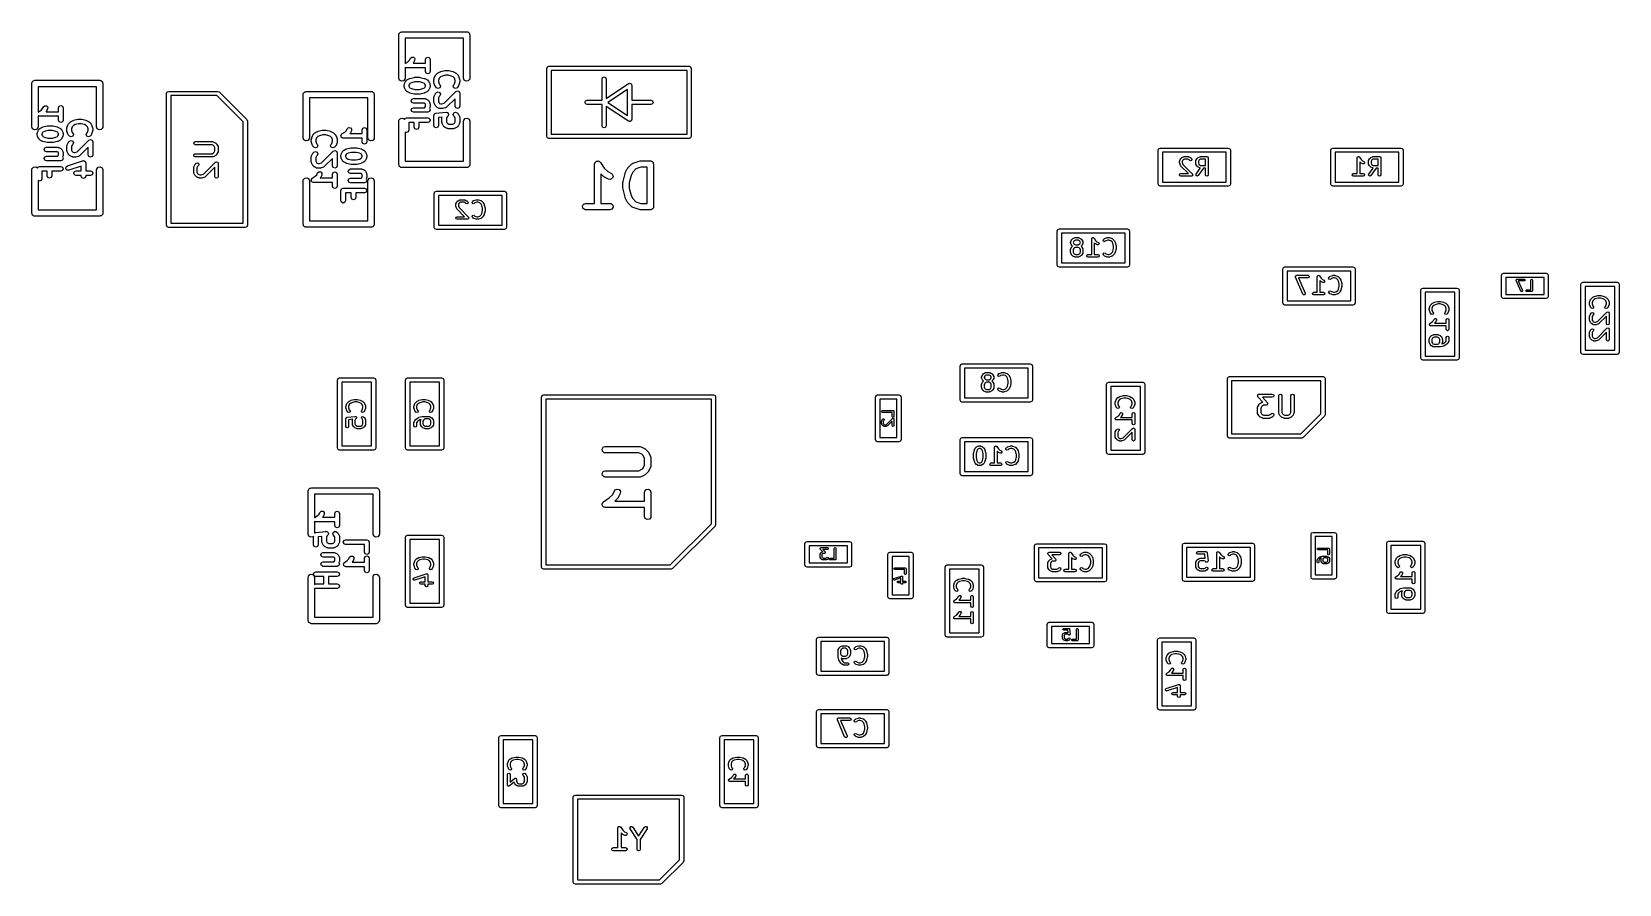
# Model space of a CAD drawing. Extents: x 5.35 to 6.82, y -5 to -4.21.
import ezdxf

# ---------------------------------------------------------------- set-up
doc = ezdxf.new("R2010")
doc.units = 0
doc.header["$MEASUREMENT"] = 0
doc.layers.add('BLACK', color=7, linetype='CONTINUOUS')

msp = doc.modelspace()

# ---------------------------------------------------------------- linework, layer by layer
at = {"layer": 'BLACK', "linetype": 'CONTINUOUS'}
for p, q in [((5.68705, -4.2175), (5.68711, -4.21712)), ((5.68705, -4.2575), (5.68705, -4.2175)), ((5.68709, -4.21699), (5.68716, -4.21687)), ((5.68711, -4.21712), (5.68709, -4.21699)), ((5.68716, -4.21687), (5.68723, -4.21649)), ((5.68723, -4.21649), (5.68772, -4.2159)), ((5.68772, -4.2159), (5.6881, -4.21524)), ((5.6881, -4.21524), (5.68835, -4.21515)), ((5.68835, -4.21515), (5.68852, -4.21494)), ((5.68852, -4.21494), (5.68928, -4.21481)), ((5.68928, -4.21481), (5.69, -4.21455)), ((5.69, -4.21455), (5.75, -4.21455)), ((5.74705, -4.22045), (5.69295, -4.22045)), ((5.69295, -4.22045), (5.69295, -4.24407)), ((5.74705, -4.2575), (5.74705, -4.22045)), ((5.75, -4.21455), (5.75038, -4.21461)), ((5.75038, -4.21461), (5.75051, -4.21459)), ((5.75051, -4.21459), (5.75063, -4.21466)), ((5.75063, -4.21466), (5.75101, -4.21473)), ((5.75101, -4.21473), (5.7516, -4.21522)), ((5.7516, -4.21522), (5.75226, -4.2156)), ((5.75226, -4.2156), (5.75235, -4.21585)), ((5.75235, -4.21585), (5.75256, -4.21602)), ((5.75256, -4.21602), (5.75269, -4.21678)), ((5.75269, -4.21678), (5.75295, -4.2175)), ((5.75295, -4.2175), (5.75295, -4.2575)), ((5.69295, -4.24407), (5.69302, -4.24398)), ((5.69327, -4.24752), (5.69295, -4.24739)), ((5.69295, -4.24739), (5.69295, -4.2575)), ((5.69302, -4.24398), (5.69566, -4.24222)), ((5.69379, -4.24787), (5.69327, -4.24752)), ((5.69401, -4.24783), (5.69379, -4.24787)), ((5.69421, -4.24791), (5.69401, -4.24783)), ((5.71176, -4.24791), (5.69421, -4.24791)), ((5.69566, -4.24222), (5.69714, -4.24074)), ((5.69714, -4.24074), (5.69792, -4.23917)), ((5.69792, -4.23917), (5.69916, -4.2381)), ((5.69916, -4.2381), (5.7008, -4.23821)), ((5.70042, -4.24353), (5.70034, -4.24361)), ((5.70034, -4.24361), (5.71176, -4.24361)), ((5.70056, -4.24321), (5.70042, -4.24353)), ((5.70083, -4.24297), (5.70056, -4.24321)), ((5.7008, -4.23821), (5.70188, -4.23946)), ((5.70176, -4.2411), (5.70083, -4.24297)), ((5.70188, -4.23946), (5.70176, -4.2411)), ((5.71176, -4.24014), (5.71239, -4.23862)), ((5.71176, -4.24361), (5.71176, -4.24014)), ((5.71176, -4.25139), (5.71176, -4.24791)), ((5.71239, -4.23862), (5.71391, -4.23799)), ((5.71391, -4.23799), (5.71543, -4.23862)), ((5.71543, -4.23862), (5.71606, -4.24014)), ((5.71606, -4.24014), (5.71606, -4.25139)), ((5.82417, -4.2485), (5.82475, -4.24711)), ((5.82417, -4.3115), (5.82417, -4.2485)), ((5.82475, -4.24711), (5.82614, -4.24654)), ((5.82614, -4.24654), (5.95606, -4.24654)), ((5.95606, -4.24654), (5.95745, -4.24711)), ((5.95745, -4.24711), (5.95803, -4.2485)), ((5.95803, -4.2485), (5.95803, -4.3115)), ((5.34705, -4.2625), (5.34711, -4.26212)), ((5.34705, -4.3025), (5.34705, -4.2625)), ((5.34709, -4.26199), (5.34716, -4.26187)), ((5.34711, -4.26212), (5.34709, -4.26199)), ((5.34716, -4.26187), (5.34723, -4.26149)), ((5.34723, -4.26149), (5.34772, -4.2609)), ((5.34772, -4.2609), (5.3481, -4.26024)), ((5.3481, -4.26024), (5.34835, -4.26015)), ((5.34835, -4.26015), (5.34852, -4.25994)), ((5.34852, -4.25994), (5.34928, -4.25981)), ((5.34928, -4.25981), (5.35, -4.25955)), ((5.35, -4.25955), (5.41, -4.25955)), ((5.41, -4.25955), (5.41038, -4.25961)), ((5.41038, -4.25961), (5.41051, -4.25959)), ((5.41051, -4.25959), (5.41063, -4.25966)), ((5.41063, -4.25966), (5.41101, -4.25973)), ((5.41101, -4.25973), (5.4116, -4.26022)), ((5.4116, -4.26022), (5.41226, -4.2606)), ((5.41226, -4.2606), (5.41235, -4.26085)), ((5.41235, -4.26085), (5.41256, -4.26102)), ((5.41256, -4.26102), (5.41269, -4.26178)), ((5.41269, -4.26178), (5.41295, -4.2625)), ((5.41295, -4.2625), (5.41295, -4.3025)), ((5.68774, -4.2594), (5.68705, -4.2575)), ((5.68949, -4.26041), (5.68774, -4.2594)), ((5.69148, -4.26006), (5.68949, -4.26041)), ((5.69277, -4.25851), (5.69148, -4.26006)), ((5.69206, -4.26359), (5.69225, -4.26313)), ((5.69206, -4.26546), (5.69206, -4.26359)), ((5.69225, -4.26313), (5.69229, -4.26263)), ((5.69229, -4.26263), (5.69323, -4.26075)), ((5.69295, -4.2575), (5.69277, -4.25851)), ((5.69323, -4.26075), (5.69349, -4.26052)), ((5.69349, -4.26052), (5.69363, -4.26019)), ((5.69363, -4.26019), (5.69457, -4.25925)), ((5.69457, -4.25925), (5.69489, -4.25912)), ((5.69489, -4.25912), (5.69513, -4.25885)), ((5.69513, -4.25885), (5.697, -4.25791)), ((5.69692, -4.26299), (5.69636, -4.2641)), ((5.69636, -4.2641), (5.69636, -4.26496)), ((5.69736, -4.26254), (5.69692, -4.26299)), ((5.697, -4.25791), (5.69725, -4.2579)), ((5.69725, -4.2579), (5.69744, -4.25775)), ((5.69871, -4.26186), (5.69736, -4.26254)), ((5.69744, -4.25775), (5.7012, -4.25681)), ((5.70198, -4.26105), (5.69871, -4.26186)), ((5.7012, -4.25681), (5.70146, -4.25685)), ((5.70146, -4.25685), (5.70172, -4.25675)), ((5.70172, -4.25675), (5.70641, -4.25675)), ((5.70614, -4.26105), (5.70198, -4.26105)), ((5.70941, -4.26186), (5.70614, -4.26105)), ((5.70641, -4.25675), (5.70666, -4.25685)), ((5.70666, -4.25685), (5.70693, -4.25681)), ((5.70693, -4.25681), (5.71068, -4.25775)), ((5.71076, -4.26254), (5.70941, -4.26186)), ((5.71068, -4.25775), (5.71088, -4.2579)), ((5.71121, -4.26299), (5.71076, -4.26254)), ((5.71088, -4.2579), (5.71112, -4.25791)), ((5.71112, -4.25791), (5.713, -4.25885)), ((5.71176, -4.2641), (5.71121, -4.26299)), ((5.71239, -4.25291), (5.71176, -4.25139)), ((5.71176, -4.26496), (5.71176, -4.2641)), ((5.71391, -4.25354), (5.71239, -4.25291)), ((5.713, -4.25885), (5.71323, -4.25912)), ((5.71323, -4.25912), (5.71356, -4.25925)), ((5.71356, -4.25925), (5.71449, -4.26019)), ((5.71543, -4.25291), (5.71391, -4.25354)), ((5.71449, -4.26019), (5.71463, -4.26052)), ((5.71463, -4.26052), (5.7149, -4.26075)), ((5.7149, -4.26075), (5.71583, -4.26263)), ((5.71606, -4.25139), (5.71543, -4.25291)), ((5.71583, -4.26263), (5.71587, -4.26313)), ((5.71587, -4.26313), (5.71606, -4.26359)), ((5.71606, -4.26359), (5.71606, -4.26546)), ((5.71956, -4.25921), (5.7197, -4.25888)), ((5.71956, -4.26108), (5.71956, -4.25921)), ((5.7197, -4.26141), (5.71956, -4.26108)), ((5.71967, -4.25853), (5.72061, -4.25571)), ((5.7197, -4.25888), (5.71967, -4.25853)), ((5.71967, -4.26176), (5.7197, -4.26141)), ((5.72061, -4.26458), (5.71967, -4.26176)), ((5.72061, -4.25571), (5.72094, -4.25533)), ((5.72094, -4.26496), (5.72061, -4.26458)), ((5.72094, -4.25533), (5.72113, -4.25487)), ((5.72113, -4.25487), (5.72301, -4.253)), ((5.72301, -4.253), (5.72333, -4.25286)), ((5.72333, -4.25286), (5.72356, -4.25259)), ((5.72356, -4.25259), (5.72544, -4.25166)), ((5.72453, -4.25755), (5.72386, -4.25956)), ((5.72386, -4.25956), (5.72386, -4.26073)), ((5.72386, -4.26073), (5.72453, -4.26274)), ((5.7258, -4.25628), (5.72453, -4.25755)), ((5.72453, -4.26274), (5.72511, -4.26332)), ((5.72511, -4.26332), (5.72574, -4.26484)), ((5.72574, -4.26484), (5.72511, -4.26636)), ((5.72544, -4.25166), (5.72568, -4.25164)), ((5.72568, -4.25164), (5.72588, -4.25149)), ((5.72715, -4.25561), (5.7258, -4.25628)), ((5.72588, -4.25149), (5.72963, -4.25055)), ((5.73042, -4.25479), (5.72715, -4.25561)), ((5.72963, -4.25055), (5.7299, -4.25059)), ((5.7299, -4.25059), (5.73015, -4.25049)), ((5.73015, -4.25049), (5.73297, -4.25049)), ((5.7327, -4.25479), (5.73042, -4.25479)), ((5.73597, -4.25561), (5.7327, -4.25479)), ((5.73297, -4.25049), (5.73322, -4.25059)), ((5.73322, -4.25059), (5.73349, -4.25055)), ((5.73349, -4.25055), (5.73724, -4.25149)), ((5.73732, -4.25628), (5.73597, -4.25561)), ((5.73724, -4.25149), (5.73744, -4.25164)), ((5.73859, -4.25755), (5.73732, -4.25628)), ((5.73739, -4.26484), (5.73802, -4.26332)), ((5.73802, -4.26636), (5.73739, -4.26484)), ((5.73744, -4.25164), (5.73768, -4.25166)), ((5.73768, -4.25166), (5.73956, -4.25259)), ((5.73802, -4.26332), (5.73859, -4.26274)), ((5.73926, -4.25956), (5.73859, -4.25755)), ((5.73859, -4.26274), (5.73926, -4.26073)), ((5.73926, -4.26073), (5.73926, -4.25956)), ((5.73956, -4.25259), (5.73979, -4.25286)), ((5.73979, -4.25286), (5.74012, -4.253)), ((5.74012, -4.253), (5.74199, -4.25487)), ((5.74199, -4.25487), (5.74219, -4.25533)), ((5.74219, -4.25533), (5.74251, -4.25571)), ((5.74251, -4.26458), (5.74219, -4.26496)), ((5.74251, -4.25571), (5.74345, -4.25853)), ((5.74345, -4.26176), (5.74251, -4.26458)), ((5.74345, -4.25853), (5.74343, -4.25888)), ((5.74343, -4.25888), (5.74356, -4.25921)), ((5.74356, -4.26108), (5.74343, -4.26141)), ((5.74343, -4.26141), (5.74345, -4.26176)), ((5.74356, -4.25921), (5.74356, -4.26108)), ((5.74774, -4.2594), (5.74705, -4.2575)), ((5.74949, -4.26041), (5.74774, -4.2594)), ((5.75148, -4.26006), (5.74949, -4.26041)), ((5.75277, -4.25851), (5.75148, -4.26006)), ((5.75295, -4.2575), (5.75277, -4.25851)), ((5.82811, -4.25047), (5.82811, -4.30953)), ((5.95409, -4.25047), (5.82811, -4.25047)), ((5.87535, -4.25835), (5.87593, -4.25695)), ((5.87535, -4.27803), (5.87535, -4.25835)), ((5.87593, -4.25695), (5.87732, -4.25638)), ((5.87732, -4.25638), (5.87871, -4.25695)), ((5.87871, -4.25695), (5.87929, -4.25835)), ((5.87929, -4.25835), (5.87929, -4.27632)), ((5.87929, -4.27632), (5.89985, -4.26261)), ((5.89985, -4.26261), (5.90042, -4.2625)), ((5.90042, -4.2625), (5.90094, -4.26228)), ((5.90094, -4.26228), (5.90113, -4.26236)), ((5.90113, -4.26236), (5.90133, -4.26232)), ((5.90133, -4.26232), (5.90181, -4.26264)), ((5.90181, -4.26264), (5.90234, -4.26286)), ((5.90234, -4.26286), (5.90241, -4.26305)), ((5.90241, -4.26305), (5.90258, -4.26316)), ((5.90258, -4.26316), (5.90269, -4.26372)), ((5.90269, -4.26372), (5.90291, -4.26425)), ((5.90291, -4.26425), (5.90291, -4.27803)), ((5.95409, -4.30953), (5.95409, -4.25047)), ((5.40705, -4.26545), (5.35295, -4.26545)), ((5.35295, -4.26545), (5.35295, -4.28907)), ((5.40705, -4.3025), (5.40705, -4.26545)), ((5.47197, -4.27173), (5.47255, -4.27034)), ((5.47197, -4.39378), (5.47197, -4.27173)), ((5.47255, -4.27034), (5.47394, -4.26976)), ((5.47394, -4.26976), (5.51921, -4.26976)), ((5.47591, -4.2737), (5.47591, -4.39181)), ((5.5184, -4.2737), (5.47591, -4.2737)), ((5.54283, -4.29814), (5.5184, -4.2737)), ((5.51921, -4.26976), (5.5206, -4.27034)), ((5.5206, -4.27034), (5.5462, -4.29593)), ((5.59846, -4.27276), (5.59853, -4.27237)), ((5.59846, -4.31276), (5.59846, -4.27276)), ((5.59851, -4.27224), (5.59858, -4.27213)), ((5.59853, -4.27237), (5.59851, -4.27224)), ((5.59858, -4.27213), (5.59864, -4.27175)), ((5.59864, -4.27175), (5.59914, -4.27116)), ((5.59914, -4.27116), (5.59952, -4.27049)), ((5.59952, -4.27049), (5.59977, -4.2704)), ((5.59977, -4.2704), (5.59994, -4.2702)), ((5.59994, -4.2702), (5.6007, -4.27007)), ((5.6007, -4.27007), (5.60142, -4.2698)), ((5.60142, -4.2698), (5.66142, -4.2698)), ((5.65846, -4.27571), (5.60437, -4.27571)), ((5.60437, -4.27571), (5.60437, -4.31276)), ((5.65846, -4.31276), (5.65846, -4.27571)), ((5.66142, -4.2698), (5.6618, -4.26987)), ((5.6618, -4.26987), (5.66193, -4.26985)), ((5.66193, -4.26985), (5.66204, -4.26991)), ((5.66204, -4.26991), (5.66243, -4.26998)), ((5.66243, -4.26998), (5.66301, -4.27047)), ((5.66301, -4.27047), (5.66368, -4.27086)), ((5.66368, -4.27086), (5.66377, -4.27111)), ((5.66377, -4.27111), (5.66397, -4.27128)), ((5.66397, -4.27128), (5.66411, -4.27204)), ((5.66411, -4.27204), (5.66437, -4.27276)), ((5.66437, -4.27276), (5.66437, -4.31276)), ((5.69225, -4.26593), (5.69206, -4.26546)), ((5.69229, -4.26643), (5.69225, -4.26593)), ((5.69323, -4.2683), (5.69229, -4.26643)), ((5.69349, -4.26853), (5.69323, -4.2683)), ((5.69363, -4.26886), (5.69349, -4.26853)), ((5.69457, -4.2698), (5.69363, -4.26886)), ((5.69489, -4.26993), (5.69457, -4.2698)), ((5.69513, -4.2702), (5.69489, -4.26993)), ((5.697, -4.27114), (5.69513, -4.2702)), ((5.69636, -4.26496), (5.69692, -4.26607)), ((5.69692, -4.26607), (5.69736, -4.26651)), ((5.69725, -4.27116), (5.697, -4.27114)), ((5.69744, -4.2713), (5.69725, -4.27116)), ((5.69736, -4.26651), (5.69871, -4.26719)), ((5.7012, -4.27224), (5.69744, -4.2713)), ((5.69863, -4.2786), (5.69926, -4.27708)), ((5.69926, -4.28012), (5.69863, -4.2786)), ((5.69871, -4.26719), (5.70198, -4.268)), ((5.69926, -4.27708), (5.70078, -4.27645)), ((5.70078, -4.27645), (5.7111, -4.27645)), ((5.70146, -4.2722), (5.7012, -4.27224)), ((5.70172, -4.2723), (5.70146, -4.2722)), ((5.70641, -4.2723), (5.70172, -4.2723)), ((5.70198, -4.268), (5.70614, -4.268)), ((5.70614, -4.268), (5.70941, -4.26719)), ((5.70666, -4.2722), (5.70641, -4.2723)), ((5.70693, -4.27224), (5.70666, -4.2722)), ((5.71068, -4.2713), (5.70693, -4.27224)), ((5.70941, -4.26719), (5.71076, -4.26651)), ((5.71088, -4.27116), (5.71068, -4.2713)), ((5.71076, -4.26651), (5.71121, -4.26607)), ((5.71112, -4.27114), (5.71088, -4.27116)), ((5.7111, -4.27645), (5.71156, -4.27664)), ((5.713, -4.2702), (5.71112, -4.27114)), ((5.71121, -4.26607), (5.71176, -4.26496)), ((5.71156, -4.27664), (5.71206, -4.27667)), ((5.71206, -4.27667), (5.71394, -4.27761)), ((5.71323, -4.26993), (5.713, -4.2702)), ((5.71356, -4.2698), (5.71323, -4.26993)), ((5.71449, -4.26886), (5.71356, -4.2698)), ((5.71394, -4.27761), (5.71438, -4.27813)), ((5.71438, -4.27813), (5.7149, -4.27857)), ((5.71463, -4.26853), (5.71449, -4.26886)), ((5.7149, -4.2683), (5.71463, -4.26853)), ((5.71583, -4.26643), (5.7149, -4.2683)), ((5.7149, -4.27857), (5.71583, -4.28045)), ((5.71587, -4.26593), (5.71583, -4.26643)), ((5.71606, -4.26546), (5.71587, -4.26593)), ((5.71956, -4.27515), (5.71975, -4.27469)), ((5.71956, -4.27985), (5.71956, -4.27515)), ((5.71975, -4.27469), (5.71979, -4.27419)), ((5.71979, -4.27419), (5.72073, -4.27232)), ((5.72073, -4.27232), (5.72099, -4.27209)), ((5.72113, -4.26542), (5.72094, -4.26496)), ((5.72099, -4.27209), (5.72113, -4.27176)), ((5.72207, -4.26636), (5.72113, -4.26542)), ((5.72113, -4.27176), (5.72207, -4.27082)), ((5.72359, -4.26699), (5.72207, -4.26636)), ((5.72207, -4.27082), (5.72359, -4.27019)), ((5.72511, -4.26636), (5.72359, -4.26699)), ((5.72359, -4.27019), (5.72511, -4.27082)), ((5.72442, -4.27455), (5.72386, -4.27566)), ((5.72386, -4.27566), (5.72386, -4.27934)), ((5.72386, -4.27934), (5.72442, -4.28045)), ((5.72511, -4.27386), (5.72442, -4.27455)), ((5.72511, -4.27082), (5.72574, -4.27234)), ((5.72574, -4.27234), (5.72511, -4.27386)), ((5.72899, -4.28078), (5.73989, -4.26988)), ((5.73926, -4.27659), (5.73168, -4.28418)), ((5.73954, -4.26699), (5.73802, -4.26636)), ((5.73926, -4.2836), (5.73926, -4.27659)), ((5.74106, -4.26636), (5.73954, -4.26699)), ((5.73989, -4.26988), (5.74141, -4.26925)), ((5.74199, -4.26542), (5.74106, -4.26636)), ((5.74141, -4.26925), (5.74293, -4.26988)), ((5.74219, -4.26496), (5.74199, -4.26542)), ((5.74293, -4.26988), (5.74356, -4.2714)), ((5.74356, -4.2714), (5.74356, -4.2836)), ((5.85961, -4.28), (5.86018, -4.27861)), ((5.86018, -4.27861), (5.86157, -4.27803)), ((5.86157, -4.27803), (5.87535, -4.27803)), ((5.89898, -4.26793), (5.88087, -4.28)), ((5.89898, -4.29207), (5.89898, -4.26793)), ((5.90291, -4.27803), (5.92063, -4.27803)), ((5.92063, -4.27803), (5.92202, -4.27861)), ((5.92202, -4.27861), (5.9226, -4.28)), ((5.35295, -4.28907), (5.35302, -4.28898)), ((5.35327, -4.29252), (5.35295, -4.29239)), ((5.35295, -4.29239), (5.35295, -4.3025)), ((5.35302, -4.28898), (5.35566, -4.28722)), ((5.35379, -4.29287), (5.35327, -4.29252)), ((5.35401, -4.29283), (5.35379, -4.29287)), ((5.35421, -4.29291), (5.35401, -4.29283)), ((5.37176, -4.29291), (5.35421, -4.29291)), ((5.35566, -4.28722), (5.35714, -4.28574)), ((5.35714, -4.28574), (5.35792, -4.28417)), ((5.35792, -4.28417), (5.35916, -4.2831)), ((5.35916, -4.2831), (5.3608, -4.28321)), ((5.36042, -4.28853), (5.36034, -4.28861)), ((5.36034, -4.28861), (5.37176, -4.28861)), ((5.36056, -4.28821), (5.36042, -4.28853)), ((5.36083, -4.28797), (5.36056, -4.28821)), ((5.3608, -4.28321), (5.36188, -4.28446)), ((5.36176, -4.2861), (5.36083, -4.28797)), ((5.36188, -4.28446), (5.36176, -4.2861)), ((5.37176, -4.28514), (5.37239, -4.28362)), ((5.37176, -4.28861), (5.37176, -4.28514)), ((5.37176, -4.29639), (5.37176, -4.29291)), ((5.37239, -4.28362), (5.37391, -4.28299)), ((5.37391, -4.28299), (5.37543, -4.28362)), ((5.37543, -4.28362), (5.37606, -4.28514)), ((5.37606, -4.28514), (5.37606, -4.29639)), ((5.69269, -4.2949), (5.69421, -4.29427)), ((5.69421, -4.29427), (5.71391, -4.29427)), ((5.69863, -4.28704), (5.69926, -4.28552)), ((5.69926, -4.28856), (5.69863, -4.28704)), ((5.70078, -4.28075), (5.69926, -4.28012)), ((5.69926, -4.28552), (5.70078, -4.28489)), ((5.70078, -4.28919), (5.69926, -4.28856)), ((5.71059, -4.28075), (5.70078, -4.28075)), ((5.70078, -4.28489), (5.71115, -4.28489)), ((5.71391, -4.28919), (5.70078, -4.28919)), ((5.71137, -4.28114), (5.71059, -4.28075)), ((5.71115, -4.28489), (5.71121, -4.28483)), ((5.71121, -4.28483), (5.71176, -4.28372)), ((5.71176, -4.28192), (5.71137, -4.28114)), ((5.71176, -4.28372), (5.71176, -4.28192)), ((5.71543, -4.28856), (5.71391, -4.28919)), ((5.71391, -4.29427), (5.71543, -4.2949)), ((5.71606, -4.28704), (5.71543, -4.28856)), ((5.71583, -4.28519), (5.71554, -4.28578)), ((5.71554, -4.28578), (5.71606, -4.28704)), ((5.71583, -4.28045), (5.71587, -4.28095)), ((5.71587, -4.28469), (5.71583, -4.28519)), ((5.71587, -4.28095), (5.71606, -4.28141)), ((5.71606, -4.28423), (5.71587, -4.28469)), ((5.71606, -4.28141), (5.71606, -4.28423)), ((5.71975, -4.28031), (5.71956, -4.27985)), ((5.71956, -4.29204), (5.71984, -4.29137)), ((5.71956, -4.30142), (5.71956, -4.29204)), ((5.71979, -4.28081), (5.71975, -4.28031)), ((5.72073, -4.28268), (5.71979, -4.28081)), ((5.71984, -4.29137), (5.72005, -4.29068)), ((5.72005, -4.29068), (5.72015, -4.29063)), ((5.72015, -4.29063), (5.72019, -4.29052)), ((5.72019, -4.29052), (5.72086, -4.29024)), ((5.72099, -4.28291), (5.72073, -4.28268)), ((5.72086, -4.29024), (5.7215, -4.2899)), ((5.72113, -4.28324), (5.72099, -4.28291)), ((5.72207, -4.28418), (5.72113, -4.28324)), ((5.7215, -4.2899), (5.73088, -4.28896)), ((5.72239, -4.28432), (5.72207, -4.28418)), ((5.72263, -4.28458), (5.72239, -4.28432)), ((5.7245, -4.28552), (5.72263, -4.28458)), ((5.72718, -4.29365), (5.72386, -4.29399)), ((5.72386, -4.29399), (5.72386, -4.30142)), ((5.72442, -4.28045), (5.72486, -4.28089)), ((5.725, -4.28556), (5.7245, -4.28552)), ((5.72486, -4.28089), (5.72597, -4.28145)), ((5.72546, -4.28575), (5.725, -4.28556)), ((5.72734, -4.28575), (5.72546, -4.28575)), ((5.72597, -4.28145), (5.72699, -4.28145)), ((5.72699, -4.28145), (5.72899, -4.28078)), ((5.72707, -4.29392), (5.72718, -4.29365)), ((5.72707, -4.29861), (5.72707, -4.29392)), ((5.72767, -4.28561), (5.72734, -4.28575)), ((5.72802, -4.28564), (5.72767, -4.28561)), ((5.73083, -4.2847), (5.72802, -4.28564)), ((5.73121, -4.28437), (5.73083, -4.2847)), ((5.73088, -4.28896), (5.73099, -4.289)), ((5.73099, -4.289), (5.73109, -4.28895)), ((5.73109, -4.28895), (5.73176, -4.28923)), ((5.73168, -4.28418), (5.73121, -4.28437)), ((5.73192, -4.29331), (5.73137, -4.29442)), ((5.73176, -4.28923), (5.73245, -4.28944)), ((5.73261, -4.29262), (5.73192, -4.29331)), ((5.73245, -4.28944), (5.73251, -4.28954)), ((5.73251, -4.28954), (5.73261, -4.28958)), ((5.73261, -4.28958), (5.73289, -4.29025)), ((5.73266, -4.29252), (5.73261, -4.29262)), ((5.73276, -4.29246), (5.73266, -4.29252)), ((5.73297, -4.29177), (5.73276, -4.29246)), ((5.73289, -4.29025), (5.73323, -4.29089)), ((5.73324, -4.2911), (5.73297, -4.29177)), ((5.73323, -4.29089), (5.7332, -4.291)), ((5.7332, -4.291), (5.73324, -4.2911)), ((5.73739, -4.2911), (5.73802, -4.28958)), ((5.73802, -4.29262), (5.73739, -4.2911)), ((5.73802, -4.28958), (5.73954, -4.28895)), ((5.73871, -4.29331), (5.73802, -4.29262)), ((5.73926, -4.29442), (5.73871, -4.29331)), ((5.73989, -4.28512), (5.73926, -4.2836)), ((5.73954, -4.28895), (5.74106, -4.28958)), ((5.74141, -4.28575), (5.73989, -4.28512)), ((5.74106, -4.28958), (5.74199, -4.29052)), ((5.74293, -4.28512), (5.74141, -4.28575)), ((5.74199, -4.29052), (5.74213, -4.29085)), ((5.74213, -4.29085), (5.7424, -4.29108)), ((5.7424, -4.29108), (5.74333, -4.29296)), ((5.74356, -4.2836), (5.74293, -4.28512)), ((5.74333, -4.29296), (5.74337, -4.29345)), ((5.74337, -4.29345), (5.74356, -4.29392)), ((5.74356, -4.29392), (5.74356, -4.29861)), ((5.86018, -4.28139), (5.85961, -4.28)), ((5.86157, -4.28197), (5.86018, -4.28139)), ((5.87535, -4.28197), (5.86157, -4.28197)), ((5.87535, -4.30165), (5.87535, -4.28197)), ((5.89985, -4.29739), (5.87929, -4.28368)), ((5.87929, -4.28368), (5.87929, -4.30165)), ((5.88087, -4.28), (5.89898, -4.29207)), ((5.92063, -4.28197), (5.90291, -4.28197)), ((5.90291, -4.28197), (5.90291, -4.29575)), ((5.92202, -4.28139), (5.92063, -4.28197)), ((5.9226, -4.28), (5.92202, -4.28139)), ((5.34774, -4.3044), (5.34705, -4.3025)), ((5.34949, -4.30541), (5.34774, -4.3044)), ((5.35148, -4.30506), (5.34949, -4.30541)), ((5.35277, -4.30351), (5.35148, -4.30506)), ((5.35206, -4.30859), (5.35225, -4.30813)), ((5.35206, -4.31046), (5.35206, -4.30859)), ((5.35225, -4.30813), (5.35229, -4.30763)), ((5.35229, -4.30763), (5.35323, -4.30575)), ((5.35295, -4.3025), (5.35277, -4.30351)), ((5.35323, -4.30575), (5.35349, -4.30552)), ((5.35349, -4.30552), (5.35363, -4.30519)), ((5.35363, -4.30519), (5.35457, -4.30425)), ((5.35457, -4.30425), (5.35489, -4.30412)), ((5.35489, -4.30412), (5.35513, -4.30385)), ((5.35513, -4.30385), (5.357, -4.30291)), ((5.35692, -4.30799), (5.35636, -4.3091)), ((5.35736, -4.30754), (5.35692, -4.30799)), ((5.357, -4.30291), (5.35725, -4.3029)), ((5.35725, -4.3029), (5.35744, -4.30275)), ((5.35871, -4.30686), (5.35736, -4.30754)), ((5.35744, -4.30275), (5.3612, -4.30181)), ((5.36198, -4.30605), (5.35871, -4.30686)), ((5.3612, -4.30181), (5.36146, -4.30185)), ((5.36146, -4.30185), (5.36172, -4.30175)), ((5.36172, -4.30175), (5.36641, -4.30175)), ((5.36614, -4.30605), (5.36198, -4.30605)), ((5.36941, -4.30686), (5.36614, -4.30605)), ((5.36641, -4.30175), (5.36666, -4.30185)), ((5.36666, -4.30185), (5.36693, -4.30181)), ((5.36693, -4.30181), (5.37068, -4.30275)), ((5.37076, -4.30754), (5.36941, -4.30686)), ((5.37068, -4.30275), (5.37088, -4.3029)), ((5.37121, -4.30799), (5.37076, -4.30754)), ((5.37088, -4.3029), (5.37112, -4.30291)), ((5.37112, -4.30291), (5.373, -4.30385)), ((5.37176, -4.3091), (5.37121, -4.30799)), ((5.37239, -4.29791), (5.37176, -4.29639)), ((5.37391, -4.29854), (5.37239, -4.29791)), ((5.373, -4.30385), (5.37323, -4.30412)), ((5.37323, -4.30412), (5.37356, -4.30425)), ((5.37356, -4.30425), (5.37449, -4.30519)), ((5.37543, -4.29791), (5.37391, -4.29854)), ((5.37449, -4.30519), (5.37463, -4.30552)), ((5.37463, -4.30552), (5.3749, -4.30575)), ((5.3749, -4.30575), (5.37583, -4.30763)), ((5.37606, -4.29639), (5.37543, -4.29791)), ((5.37583, -4.30763), (5.37587, -4.30813)), ((5.37587, -4.30813), (5.37606, -4.30859)), ((5.37606, -4.30859), (5.37606, -4.31046)), ((5.37956, -4.30421), (5.3797, -4.30388)), ((5.37956, -4.30608), (5.37956, -4.30421)), ((5.3797, -4.30641), (5.37956, -4.30608)), ((5.37967, -4.30353), (5.38061, -4.30071)), ((5.3797, -4.30388), (5.37967, -4.30353)), ((5.37967, -4.30676), (5.3797, -4.30641)), ((5.38061, -4.30958), (5.37967, -4.30676)), ((5.38061, -4.30071), (5.38094, -4.30033)), ((5.38094, -4.30033), (5.38113, -4.29987)), ((5.38113, -4.29987), (5.38301, -4.298)), ((5.38301, -4.298), (5.38333, -4.29786)), ((5.38333, -4.29786), (5.38356, -4.29759)), ((5.38356, -4.29759), (5.38544, -4.29666)), ((5.38453, -4.30255), (5.38386, -4.30456)), ((5.38386, -4.30456), (5.38386, -4.30573)), ((5.38386, -4.30573), (5.38453, -4.30774)), ((5.3858, -4.30128), (5.38453, -4.30255)), ((5.38453, -4.30774), (5.38511, -4.30832)), ((5.38511, -4.30832), (5.38574, -4.30984)), ((5.38544, -4.29666), (5.38568, -4.29664)), ((5.38568, -4.29664), (5.38588, -4.29649)), ((5.38715, -4.30061), (5.3858, -4.30128)), ((5.38588, -4.29649), (5.38963, -4.29555)), ((5.39042, -4.29979), (5.38715, -4.30061)), ((5.38963, -4.29555), (5.3899, -4.29559)), ((5.3899, -4.29559), (5.39015, -4.29549)), ((5.39015, -4.29549), (5.39297, -4.29549)), ((5.3927, -4.29979), (5.39042, -4.29979)), ((5.39597, -4.30061), (5.3927, -4.29979)), ((5.39297, -4.29549), (5.39322, -4.29559)), ((5.39322, -4.29559), (5.39349, -4.29555)), ((5.39349, -4.29555), (5.39724, -4.29649)), ((5.39732, -4.30128), (5.39597, -4.30061)), ((5.39724, -4.29649), (5.39744, -4.29664)), ((5.39859, -4.30255), (5.39732, -4.30128)), ((5.39739, -4.30984), (5.39802, -4.30832)), ((5.39744, -4.29664), (5.39768, -4.29666)), ((5.39768, -4.29666), (5.39956, -4.29759)), ((5.39802, -4.30832), (5.39859, -4.30774)), ((5.39926, -4.30456), (5.39859, -4.30255)), ((5.39859, -4.30774), (5.39926, -4.30573)), ((5.39926, -4.30573), (5.39926, -4.30456)), ((5.39956, -4.29759), (5.39979, -4.29786)), ((5.39979, -4.29786), (5.40012, -4.298)), ((5.40012, -4.298), (5.40199, -4.29987)), ((5.40199, -4.29987), (5.40219, -4.30033)), ((5.40219, -4.30033), (5.40251, -4.30071)), ((5.40251, -4.30071), (5.40345, -4.30353)), ((5.40345, -4.30676), (5.40251, -4.30958)), ((5.40345, -4.30353), (5.40343, -4.30388)), ((5.40343, -4.30388), (5.40356, -4.30421)), ((5.40356, -4.30608), (5.40343, -4.30641)), ((5.40343, -4.30641), (5.40345, -4.30676)), ((5.40356, -4.30421), (5.40356, -4.30608)), ((5.40774, -4.3044), (5.40705, -4.3025)), ((5.40949, -4.30541), (5.40774, -4.3044)), ((5.41148, -4.30506), (5.40949, -4.30541)), ((5.41277, -4.30351), (5.41148, -4.30506)), ((5.41295, -4.3025), (5.41277, -4.30351)), ((5.54283, -4.39181), (5.54283, -4.29814)), ((5.5462, -4.29593), (5.54677, -4.29732)), ((5.54677, -4.29732), (5.54677, -4.39378)), ((5.60755, -4.31013), (5.60942, -4.30825)), ((5.60942, -4.30825), (5.60975, -4.30812)), ((5.60975, -4.30812), (5.60998, -4.30785)), ((5.60998, -4.30785), (5.61186, -4.30691)), ((5.61186, -4.30691), (5.6121, -4.30689)), ((5.6121, -4.30689), (5.6123, -4.30675)), ((5.6123, -4.30675), (5.61605, -4.30581)), ((5.61605, -4.30581), (5.61632, -4.30585)), ((5.61632, -4.30585), (5.61657, -4.30575)), ((5.61657, -4.30575), (5.61939, -4.30575)), ((5.61939, -4.30575), (5.61964, -4.30585)), ((5.61964, -4.30585), (5.61991, -4.30581)), ((5.61991, -4.30581), (5.62366, -4.30675)), ((5.62366, -4.30675), (5.62386, -4.30689)), ((5.62386, -4.30689), (5.6241, -4.30691)), ((5.6241, -4.30691), (5.62598, -4.30785)), ((5.62598, -4.30785), (5.62621, -4.30812)), ((5.62621, -4.30812), (5.62654, -4.30825)), ((5.62654, -4.30825), (5.62841, -4.31013)), ((5.63444, -4.30923), (5.63707, -4.30747)), ((5.63707, -4.30747), (5.63855, -4.30599)), ((5.63855, -4.30599), (5.63933, -4.30443)), ((5.63933, -4.30443), (5.64058, -4.30335)), ((5.64058, -4.30335), (5.64222, -4.30347)), ((5.64184, -4.30879), (5.64176, -4.30887)), ((5.64176, -4.30887), (5.65318, -4.30887)), ((5.64198, -4.30846), (5.64184, -4.30879)), ((5.64224, -4.30823), (5.64198, -4.30846)), ((5.64222, -4.30347), (5.6433, -4.30471)), ((5.64318, -4.30635), (5.64224, -4.30823)), ((5.6433, -4.30471), (5.64318, -4.30635)), ((5.65318, -4.30539), (5.65381, -4.30387)), ((5.65318, -4.30887), (5.65318, -4.30539)), ((5.65381, -4.30387), (5.65533, -4.30324)), ((5.65533, -4.30324), (5.65685, -4.30387)), ((5.65685, -4.30387), (5.65748, -4.30539)), ((5.65748, -4.30539), (5.65748, -4.31665)), ((5.68705, -4.2975), (5.68723, -4.29649)), ((5.68705, -4.3375), (5.68705, -4.2975)), ((5.68723, -4.29649), (5.68852, -4.29494)), ((5.68852, -4.29494), (5.69051, -4.29459)), ((5.69051, -4.29459), (5.69226, -4.2956)), ((5.69226, -4.2956), (5.69233, -4.29578)), ((5.69233, -4.29578), (5.69269, -4.2949)), ((5.69421, -4.30795), (5.69295, -4.30743)), ((5.69295, -4.30743), (5.69295, -4.33455)), ((5.69573, -4.30732), (5.69421, -4.30795)), ((5.69636, -4.3058), (5.69573, -4.30732)), ((5.70144, -4.29857), (5.69636, -4.29857)), ((5.69636, -4.29857), (5.69636, -4.3058)), ((5.70144, -4.30299), (5.70144, -4.29857)), ((5.70207, -4.30451), (5.70144, -4.30299)), ((5.70359, -4.30514), (5.70207, -4.30451)), ((5.70511, -4.30451), (5.70359, -4.30514)), ((5.70574, -4.30299), (5.70511, -4.30451)), ((5.71391, -4.29857), (5.70574, -4.29857)), ((5.70574, -4.29857), (5.70574, -4.30299)), ((5.71543, -4.29794), (5.71391, -4.29857)), ((5.71543, -4.2949), (5.71606, -4.29642)), ((5.71606, -4.29642), (5.71543, -4.29794)), ((5.72019, -4.30294), (5.71956, -4.30142)), ((5.72171, -4.30357), (5.72019, -4.30294)), ((5.72323, -4.30294), (5.72171, -4.30357)), ((5.72386, -4.30142), (5.72323, -4.30294)), ((5.72726, -4.29907), (5.72707, -4.29861)), ((5.72729, -4.29957), (5.72726, -4.29907)), ((5.72823, -4.30144), (5.72729, -4.29957)), ((5.7285, -4.30168), (5.72823, -4.30144)), ((5.72863, -4.302), (5.7285, -4.30168)), ((5.72957, -4.30294), (5.72863, -4.302)), ((5.7299, -4.30308), (5.72957, -4.30294)), ((5.73013, -4.30334), (5.7299, -4.30308)), ((5.73201, -4.30428), (5.73013, -4.30334)), ((5.73137, -4.29442), (5.73137, -4.2981)), ((5.73137, -4.2981), (5.73192, -4.29921)), ((5.73192, -4.29921), (5.73237, -4.29965)), ((5.73251, -4.30432), (5.73201, -4.30428)), ((5.73237, -4.29965), (5.73348, -4.30021)), ((5.73297, -4.30451), (5.73251, -4.30432)), ((5.73766, -4.30451), (5.73297, -4.30451)), ((5.73348, -4.30021), (5.73715, -4.30021)), ((5.73715, -4.30021), (5.73826, -4.29965)), ((5.73812, -4.30432), (5.73766, -4.30451)), ((5.73862, -4.30428), (5.73812, -4.30432)), ((5.73826, -4.29965), (5.73871, -4.29921)), ((5.7405, -4.30334), (5.73862, -4.30428)), ((5.73871, -4.29921), (5.73926, -4.2981)), ((5.73926, -4.2981), (5.73926, -4.29442)), ((5.74073, -4.30308), (5.7405, -4.30334)), ((5.74106, -4.30294), (5.74073, -4.30308)), ((5.74199, -4.302), (5.74106, -4.30294)), ((5.74213, -4.30168), (5.74199, -4.302)), ((5.7424, -4.30144), (5.74213, -4.30168)), ((5.74333, -4.29957), (5.7424, -4.30144)), ((5.74337, -4.29907), (5.74333, -4.29957)), ((5.74356, -4.29861), (5.74337, -4.29907)), ((5.74705, -4.2975), (5.74723, -4.29649)), ((5.74705, -4.33455), (5.74705, -4.2975)), ((5.74723, -4.29649), (5.74852, -4.29494)), ((5.74852, -4.29494), (5.75051, -4.29459)), ((5.75051, -4.29459), (5.75226, -4.2956)), ((5.75226, -4.2956), (5.75295, -4.2975)), ((5.75295, -4.2975), (5.75295, -4.3375)), ((5.87593, -4.30305), (5.87535, -4.30165)), ((5.87732, -4.30362), (5.87593, -4.30305)), ((5.87871, -4.30305), (5.87732, -4.30362)), ((5.87929, -4.30165), (5.87871, -4.30305)), ((5.90042, -4.2975), (5.89985, -4.29739)), ((5.90094, -4.29772), (5.90042, -4.2975)), ((5.90113, -4.29764), (5.90094, -4.29772)), ((5.90133, -4.29768), (5.90113, -4.29764)), ((5.90181, -4.29736), (5.90133, -4.29768)), ((5.90234, -4.29714), (5.90181, -4.29736)), ((5.90241, -4.29695), (5.90234, -4.29714)), ((5.90258, -4.29684), (5.90241, -4.29695)), ((5.90269, -4.29628), (5.90258, -4.29684)), ((5.90291, -4.29575), (5.90269, -4.29628)), ((5.35225, -4.31093), (5.35206, -4.31046)), ((5.35229, -4.31143), (5.35225, -4.31093)), ((5.35323, -4.3133), (5.35229, -4.31143)), ((5.35349, -4.31353), (5.35323, -4.3133)), ((5.35363, -4.31386), (5.35349, -4.31353)), ((5.35457, -4.3148), (5.35363, -4.31386)), ((5.35489, -4.31493), (5.35457, -4.3148)), ((5.35513, -4.3152), (5.35489, -4.31493)), ((5.357, -4.31614), (5.35513, -4.3152)), ((5.35636, -4.3091), (5.35636, -4.30996)), ((5.35636, -4.30996), (5.35692, -4.31107)), ((5.35692, -4.31107), (5.35736, -4.31151)), ((5.35725, -4.31616), (5.357, -4.31614)), ((5.35744, -4.3163), (5.35725, -4.31616)), ((5.35736, -4.31151), (5.35871, -4.31219)), ((5.3612, -4.31724), (5.35744, -4.3163)), ((5.35863, -4.3236), (5.35926, -4.32208)), ((5.35926, -4.32512), (5.35863, -4.3236)), ((5.35871, -4.31219), (5.36198, -4.313)), ((5.35926, -4.32208), (5.36078, -4.32145)), ((5.36078, -4.32145), (5.3711, -4.32145)), ((5.36146, -4.3172), (5.3612, -4.31724)), ((5.36172, -4.3173), (5.36146, -4.3172)), ((5.36641, -4.3173), (5.36172, -4.3173)), ((5.36198, -4.313), (5.36614, -4.313)), ((5.36614, -4.313), (5.36941, -4.31219)), ((5.36666, -4.3172), (5.36641, -4.3173)), ((5.36693, -4.31724), (5.36666, -4.3172)), ((5.37068, -4.3163), (5.36693, -4.31724)), ((5.36941, -4.31219), (5.37076, -4.31151)), ((5.37088, -4.31616), (5.37068, -4.3163)), ((5.37076, -4.31151), (5.37121, -4.31107)), ((5.37112, -4.31614), (5.37088, -4.31616)), ((5.3711, -4.32145), (5.37156, -4.32164)), ((5.373, -4.3152), (5.37112, -4.31614)), ((5.37121, -4.31107), (5.37176, -4.30996)), ((5.37156, -4.32164), (5.37206, -4.32167)), ((5.37176, -4.30996), (5.37176, -4.3091)), ((5.37206, -4.32167), (5.37394, -4.32261)), ((5.37323, -4.31493), (5.373, -4.3152)), ((5.37356, -4.3148), (5.37323, -4.31493)), ((5.37449, -4.31386), (5.37356, -4.3148)), ((5.37394, -4.32261), (5.37438, -4.32313)), ((5.37438, -4.32313), (5.3749, -4.32357)), ((5.37463, -4.31353), (5.37449, -4.31386)), ((5.3749, -4.3133), (5.37463, -4.31353)), ((5.37583, -4.31143), (5.3749, -4.3133)), ((5.3749, -4.32357), (5.37583, -4.32545)), ((5.37587, -4.31093), (5.37583, -4.31143)), ((5.37606, -4.31046), (5.37587, -4.31093)), ((5.37956, -4.32015), (5.37975, -4.31969)), ((5.37956, -4.32485), (5.37956, -4.32015)), ((5.37975, -4.31969), (5.37979, -4.31919)), ((5.37979, -4.31919), (5.38073, -4.31732)), ((5.38094, -4.30996), (5.38061, -4.30958)), ((5.38073, -4.31732), (5.38099, -4.31709)), ((5.38113, -4.31042), (5.38094, -4.30996)), ((5.38099, -4.31709), (5.38113, -4.31676)), ((5.38207, -4.31136), (5.38113, -4.31042)), ((5.38113, -4.31676), (5.38207, -4.31582)), ((5.38359, -4.31199), (5.38207, -4.31136)), ((5.38207, -4.31582), (5.38359, -4.31519)), ((5.38511, -4.31136), (5.38359, -4.31199)), ((5.38359, -4.31519), (5.38511, -4.31582)), ((5.38442, -4.31955), (5.38386, -4.32066)), ((5.38386, -4.32066), (5.38386, -4.32434)), ((5.38511, -4.31886), (5.38442, -4.31955)), ((5.38574, -4.30984), (5.38511, -4.31136)), ((5.38511, -4.31582), (5.38574, -4.31734)), ((5.38574, -4.31734), (5.38511, -4.31886)), ((5.38899, -4.32578), (5.39989, -4.31488)), ((5.39926, -4.32159), (5.39168, -4.32918)), ((5.39802, -4.31136), (5.39739, -4.30984)), ((5.39954, -4.31199), (5.39802, -4.31136)), ((5.39926, -4.3286), (5.39926, -4.32159)), ((5.40106, -4.31136), (5.39954, -4.31199)), ((5.39989, -4.31488), (5.40141, -4.31425)), ((5.40199, -4.31042), (5.40106, -4.31136)), ((5.40141, -4.31425), (5.40293, -4.31488)), ((5.40219, -4.30996), (5.40199, -4.31042)), ((5.40251, -4.30958), (5.40219, -4.30996)), ((5.40293, -4.31488), (5.40356, -4.3164)), ((5.40356, -4.3164), (5.40356, -4.3286)), ((5.49711, -4.31776), (5.49755, -4.31671)), ((5.49755, -4.3188), (5.49711, -4.31776)), ((5.49755, -4.31671), (5.49859, -4.31628)), ((5.49859, -4.31923), (5.49755, -4.3188)), ((5.49859, -4.31628), (5.51453, -4.31628)), ((5.51418, -4.31923), (5.49859, -4.31923)), ((5.51553, -4.31991), (5.51418, -4.31923)), ((5.51453, -4.31628), (5.51484, -4.31641)), ((5.51484, -4.31641), (5.51519, -4.31644)), ((5.51519, -4.31644), (5.51706, -4.31737)), ((5.51612, -4.32051), (5.51553, -4.31991)), ((5.5168, -4.32186), (5.51612, -4.32051)), ((5.5168, -4.32491), (5.5168, -4.32186)), ((5.51706, -4.31737), (5.51722, -4.31756)), ((5.51722, -4.31756), (5.51744, -4.31765)), ((5.51744, -4.31765), (5.51838, -4.31859)), ((5.51838, -4.31859), (5.51847, -4.31881)), ((5.51847, -4.31881), (5.51866, -4.31897)), ((5.51866, -4.31897), (5.5196, -4.32085)), ((5.5196, -4.32085), (5.51962, -4.32119)), ((5.51962, -4.32119), (5.51975, -4.32151)), ((5.51975, -4.32151), (5.51975, -4.32526)), ((5.59916, -4.31465), (5.59846, -4.31276)), ((5.6009, -4.31566), (5.59916, -4.31465)), ((5.60289, -4.31531), (5.6009, -4.31566)), ((5.60419, -4.31377), (5.60289, -4.31531)), ((5.60437, -4.31276), (5.60419, -4.31377)), ((5.60598, -4.31446), (5.60611, -4.31414)), ((5.60598, -4.31634), (5.60598, -4.31446)), ((5.60611, -4.31667), (5.60598, -4.31634)), ((5.60609, -4.31378), (5.60703, -4.31097)), ((5.60611, -4.31414), (5.60609, -4.31378)), ((5.60609, -4.31702), (5.60611, -4.31667)), ((5.60703, -4.31983), (5.60609, -4.31702)), ((5.60703, -4.31097), (5.60736, -4.31059)), ((5.60736, -4.32021), (5.60703, -4.31983)), ((5.60736, -4.31059), (5.60755, -4.31013)), ((5.60755, -4.32067), (5.60736, -4.32021)), ((5.60849, -4.32161), (5.60755, -4.32067)), ((5.61001, -4.32224), (5.60849, -4.32161)), ((5.61153, -4.32161), (5.61001, -4.32224)), ((5.61095, -4.31281), (5.61028, -4.31481)), ((5.61028, -4.31481), (5.61028, -4.31599)), ((5.61028, -4.31599), (5.61095, -4.31799)), ((5.61222, -4.31154), (5.61095, -4.31281)), ((5.61095, -4.31799), (5.61153, -4.31857)), ((5.61153, -4.31857), (5.61216, -4.32009)), ((5.61216, -4.32009), (5.61153, -4.32161)), ((5.61357, -4.31086), (5.61222, -4.31154)), ((5.61684, -4.31005), (5.61357, -4.31086)), ((5.61912, -4.31005), (5.61684, -4.31005)), ((5.62239, -4.31086), (5.61912, -4.31005)), ((5.62374, -4.31154), (5.62239, -4.31086)), ((5.62501, -4.31281), (5.62374, -4.31154)), ((5.6238, -4.32009), (5.62443, -4.31857)), ((5.62443, -4.32161), (5.6238, -4.32009)), ((5.62443, -4.31857), (5.62501, -4.31799)), ((5.62595, -4.32224), (5.62443, -4.32161)), ((5.62568, -4.31481), (5.62501, -4.31281)), ((5.62501, -4.31799), (5.62568, -4.31599)), ((5.62568, -4.31599), (5.62568, -4.31481)), ((5.62747, -4.32161), (5.62595, -4.32224)), ((5.62841, -4.32067), (5.62747, -4.32161)), ((5.62841, -4.31013), (5.6286, -4.31059)), ((5.6286, -4.32021), (5.62841, -4.32067)), ((5.6286, -4.31059), (5.62893, -4.31097)), ((5.62893, -4.31983), (5.6286, -4.32021)), ((5.62893, -4.31097), (5.62987, -4.31378)), ((5.62987, -4.31702), (5.62893, -4.31983)), ((5.62987, -4.31378), (5.62984, -4.31414)), ((5.62984, -4.31414), (5.62998, -4.31446)), ((5.62998, -4.31634), (5.62984, -4.31667)), ((5.62984, -4.31667), (5.62987, -4.31702)), ((5.62998, -4.31446), (5.62998, -4.31634)), ((5.63348, -4.31102), (5.63356, -4.31082)), ((5.63372, -4.3116), (5.63348, -4.31102)), ((5.63352, -4.3106), (5.63387, -4.31008)), ((5.63356, -4.31082), (5.63352, -4.3106)), ((5.63384, -4.31221), (5.63372, -4.3116)), ((5.63402, -4.31234), (5.63384, -4.31221)), ((5.63387, -4.31008), (5.63411, -4.3095)), ((5.63411, -4.31254), (5.63402, -4.31234)), ((5.63411, -4.3095), (5.63431, -4.30942)), ((5.63469, -4.31278), (5.63411, -4.31254)), ((5.63431, -4.30942), (5.63444, -4.30923)), ((5.63521, -4.31313), (5.63469, -4.31278)), ((5.63542, -4.31309), (5.63521, -4.31313)), ((5.63563, -4.31317), (5.63542, -4.31309)), ((5.65318, -4.31317), (5.63563, -4.31317)), ((5.63654, -4.32411), (5.63842, -4.32317)), ((5.63842, -4.32317), (5.63866, -4.32315)), ((5.63866, -4.32315), (5.63886, -4.32301)), ((5.63886, -4.32301), (5.64261, -4.32207)), ((5.64261, -4.32207), (5.64288, -4.32211)), ((5.64288, -4.32211), (5.64313, -4.322)), ((5.64313, -4.322), (5.64782, -4.322)), ((5.64782, -4.322), (5.64808, -4.32211)), ((5.64808, -4.32211), (5.64835, -4.32207)), ((5.64835, -4.32207), (5.6521, -4.32301)), ((5.6521, -4.32301), (5.65229, -4.32315)), ((5.65229, -4.32315), (5.65254, -4.32317)), ((5.65254, -4.32317), (5.65441, -4.32411)), ((5.65318, -4.31665), (5.65318, -4.31317)), ((5.65381, -4.31817), (5.65318, -4.31665)), ((5.65533, -4.3188), (5.65381, -4.31817)), ((5.65685, -4.31817), (5.65533, -4.3188)), ((5.65748, -4.31665), (5.65685, -4.31817)), ((5.65916, -4.31465), (5.65846, -4.31276)), ((5.6609, -4.31566), (5.65916, -4.31465)), ((5.66289, -4.31531), (5.6609, -4.31566)), ((5.66419, -4.31377), (5.66289, -4.31531)), ((5.66437, -4.31276), (5.66419, -4.31377)), ((5.82475, -4.31289), (5.82417, -4.3115)), ((5.82614, -4.31346), (5.82475, -4.31289)), ((5.95606, -4.31346), (5.82614, -4.31346)), ((5.82811, -4.30953), (5.95409, -4.30953)), ((5.95745, -4.31289), (5.95606, -4.31346)), ((5.95803, -4.3115), (5.95745, -4.31289)), ((6.39053, -4.32425), (6.39111, -4.32286)), ((6.39111, -4.32286), (6.3925, -4.32228)), ((6.3925, -4.32228), (6.45549, -4.32228)), ((6.45549, -4.32228), (6.45688, -4.32286)), ((6.45688, -4.32286), (6.45746, -4.32425)), ((6.55053, -4.32425), (6.55111, -4.32286)), ((6.55111, -4.32286), (6.5525, -4.32228)), ((6.5525, -4.32228), (6.61549, -4.32228)), ((6.61549, -4.32228), (6.61688, -4.32286)), ((6.61688, -4.32286), (6.61746, -4.32425)), ((5.35863, -4.33204), (5.35926, -4.33052)), ((5.35926, -4.33356), (5.35863, -4.33204)), ((5.36078, -4.32575), (5.35926, -4.32512)), ((5.35926, -4.33052), (5.36078, -4.32989)), ((5.36078, -4.33419), (5.35926, -4.33356)), ((5.37059, -4.32575), (5.36078, -4.32575)), ((5.36078, -4.32989), (5.37115, -4.32989)), ((5.37391, -4.33419), (5.36078, -4.33419)), ((5.37137, -4.32614), (5.37059, -4.32575)), ((5.37115, -4.32989), (5.37121, -4.32983)), ((5.37121, -4.32983), (5.37176, -4.32872)), ((5.37176, -4.32692), (5.37137, -4.32614)), ((5.37176, -4.32872), (5.37176, -4.32692)), ((5.37543, -4.33356), (5.37391, -4.33419)), ((5.37606, -4.33204), (5.37543, -4.33356)), ((5.37583, -4.33019), (5.37554, -4.33078)), ((5.37554, -4.33078), (5.37606, -4.33204)), ((5.37583, -4.32545), (5.37587, -4.32595)), ((5.37587, -4.32969), (5.37583, -4.33019)), ((5.37587, -4.32595), (5.37606, -4.32641)), ((5.37606, -4.32923), (5.37587, -4.32969)), ((5.37606, -4.32641), (5.37606, -4.32923)), ((5.37975, -4.32531), (5.37956, -4.32485)), ((5.37979, -4.32581), (5.37975, -4.32531)), ((5.38073, -4.32768), (5.37979, -4.32581)), ((5.38009, -4.33875), (5.39417, -4.33406)), ((5.38099, -4.32791), (5.38073, -4.32768)), ((5.38113, -4.32824), (5.38099, -4.32791)), ((5.38207, -4.32918), (5.38113, -4.32824)), ((5.38239, -4.32932), (5.38207, -4.32918)), ((5.38263, -4.32958), (5.38239, -4.32932)), ((5.3845, -4.33052), (5.38263, -4.32958)), ((5.38386, -4.32434), (5.38442, -4.32545)), ((5.38442, -4.32545), (5.38486, -4.32589)), ((5.385, -4.33056), (5.3845, -4.33052)), ((5.38486, -4.32589), (5.38597, -4.32645)), ((5.38546, -4.33075), (5.385, -4.33056)), ((5.38734, -4.33075), (5.38546, -4.33075)), ((5.38597, -4.32645), (5.38699, -4.32645)), ((5.38699, -4.32645), (5.38899, -4.32578)), ((5.38767, -4.33061), (5.38734, -4.33075)), ((5.38802, -4.33064), (5.38767, -4.33061)), ((5.39083, -4.3297), (5.38802, -4.33064)), ((5.39121, -4.32937), (5.39083, -4.3297)), ((5.39168, -4.32918), (5.39121, -4.32937)), ((5.39417, -4.33406), (5.39452, -4.33409)), ((5.39452, -4.33409), (5.39485, -4.33395)), ((5.39485, -4.33395), (5.39531, -4.33414)), ((5.39531, -4.33414), (5.39581, -4.33418)), ((5.39581, -4.33418), (5.39604, -4.33445)), ((5.39604, -4.33445), (5.39637, -4.33458)), ((5.39637, -4.33458), (5.39656, -4.33504)), ((5.39656, -4.33504), (5.39688, -4.33542)), ((5.39688, -4.33542), (5.39686, -4.33578)), ((5.39686, -4.33578), (5.397, -4.3361)), ((5.397, -4.3361), (5.397, -4.34333)), ((5.39989, -4.33012), (5.39926, -4.3286)), ((5.40141, -4.33075), (5.39989, -4.33012)), ((5.40293, -4.33012), (5.40141, -4.33075)), ((5.40356, -4.3286), (5.40293, -4.33012)), ((5.49711, -4.32901), (5.49755, -4.32796)), ((5.49755, -4.33005), (5.49711, -4.32901)), ((5.49727, -4.33959), (5.49821, -4.33772)), ((5.49755, -4.32796), (5.49859, -4.32753)), ((5.49859, -4.33048), (5.49755, -4.33005)), ((5.49821, -4.33772), (5.49839, -4.33756)), ((5.49839, -4.33756), (5.49848, -4.33734)), ((5.49848, -4.33734), (5.49942, -4.3364)), ((5.49859, -4.32753), (5.51418, -4.32753)), ((5.51453, -4.33048), (5.49859, -4.33048)), ((5.49942, -4.3364), (5.50046, -4.33597)), ((5.50046, -4.33597), (5.50151, -4.3364)), ((5.50151, -4.3364), (5.50194, -4.33744)), ((5.50194, -4.33744), (5.50151, -4.33849)), ((5.50623, -4.34646), (5.51723, -4.33546)), ((5.51418, -4.32753), (5.51553, -4.32686)), ((5.51484, -4.33035), (5.51453, -4.33048)), ((5.51519, -4.33033), (5.51484, -4.33035)), ((5.51706, -4.32939), (5.51519, -4.33033)), ((5.51553, -4.32686), (5.51612, -4.32626)), ((5.51612, -4.32626), (5.5168, -4.32491)), ((5.51722, -4.32921), (5.51706, -4.32939)), ((5.51744, -4.32911), (5.51722, -4.32921)), ((5.51723, -4.33546), (5.51766, -4.33528)), ((5.51723, -4.33546), (5.51723, -4.33546)), ((5.51838, -4.32818), (5.51744, -4.32911)), ((5.51766, -4.33528), (5.51828, -4.33503)), ((5.51828, -4.33503), (5.51932, -4.33546)), ((5.51847, -4.32795), (5.51838, -4.32818)), ((5.51866, -4.32779), (5.51847, -4.32795)), ((5.5196, -4.32592), (5.51866, -4.32779)), ((5.51932, -4.33546), (5.51975, -4.33651)), ((5.51962, -4.32557), (5.5196, -4.32592)), ((5.51975, -4.32526), (5.51962, -4.32557)), ((5.51975, -4.33651), (5.51975, -4.33651)), ((5.51975, -4.33651), (5.51975, -4.34869)), ((5.60598, -4.33041), (5.60617, -4.32995)), ((5.60598, -4.3351), (5.60598, -4.33041)), ((5.60617, -4.33556), (5.60598, -4.3351)), ((5.60617, -4.32995), (5.60621, -4.32945)), ((5.60621, -4.33606), (5.60617, -4.33556)), ((5.60621, -4.32945), (5.60714, -4.32757)), ((5.60714, -4.33794), (5.60621, -4.33606)), ((5.60714, -4.32757), (5.60741, -4.32734)), ((5.60741, -4.33817), (5.60714, -4.33794)), ((5.60741, -4.32734), (5.60755, -4.32701)), ((5.60755, -4.3385), (5.60741, -4.33817)), ((5.60755, -4.32701), (5.60849, -4.32608)), ((5.60849, -4.32608), (5.61001, -4.32545)), ((5.61001, -4.32545), (5.61153, -4.32608)), ((5.61083, -4.32981), (5.61028, -4.33092)), ((5.61028, -4.33092), (5.61028, -4.33459)), ((5.61028, -4.33459), (5.61083, -4.3357)), ((5.61153, -4.32912), (5.61083, -4.32981)), ((5.61083, -4.3357), (5.61128, -4.33615)), ((5.61128, -4.33615), (5.61239, -4.3367)), ((5.61153, -4.32608), (5.61216, -4.3276)), ((5.61216, -4.3276), (5.61153, -4.32912)), ((5.61239, -4.3367), (5.61341, -4.3367)), ((5.61341, -4.3367), (5.61541, -4.33604)), ((5.61541, -4.33604), (5.62631, -4.32514)), ((5.62568, -4.33185), (5.61809, -4.33944)), ((5.62568, -4.33885), (5.62568, -4.33185)), ((5.62631, -4.32514), (5.62783, -4.32451)), ((5.62783, -4.32451), (5.62935, -4.32514)), ((5.62935, -4.32514), (5.62998, -4.32666)), ((5.62998, -4.32666), (5.62998, -4.33885)), ((5.63348, -4.32884), (5.63367, -4.32838)), ((5.63348, -4.33072), (5.63348, -4.32884)), ((5.63367, -4.33118), (5.63348, -4.33072)), ((5.63367, -4.32838), (5.63371, -4.32788)), ((5.63371, -4.33168), (5.63367, -4.33118)), ((5.63371, -4.32788), (5.63464, -4.32601)), ((5.63464, -4.33356), (5.63371, -4.33168)), ((5.63464, -4.32601), (5.63491, -4.32577)), ((5.63491, -4.33379), (5.63464, -4.33356)), ((5.63491, -4.32577), (5.63505, -4.32545)), ((5.63505, -4.33412), (5.63491, -4.33379)), ((5.63505, -4.32545), (5.63599, -4.32451)), ((5.63599, -4.33505), (5.63505, -4.33412)), ((5.63599, -4.32451), (5.63631, -4.32437)), ((5.63631, -4.33519), (5.63599, -4.33505)), ((5.63631, -4.32437), (5.63654, -4.32411)), ((5.63654, -4.33546), (5.63631, -4.33519)), ((5.63842, -4.3364), (5.63654, -4.33546)), ((5.63833, -4.32824), (5.63778, -4.32935)), ((5.63778, -4.32935), (5.63778, -4.33021)), ((5.63778, -4.33021), (5.63833, -4.33132)), ((5.63878, -4.3278), (5.63833, -4.32824)), ((5.63833, -4.33132), (5.63878, -4.33177)), ((5.63866, -4.33641), (5.63842, -4.3364)), ((5.63886, -4.33656), (5.63866, -4.33641)), ((5.64013, -4.32712), (5.63878, -4.3278)), ((5.63878, -4.33177), (5.64013, -4.33244)), ((5.64261, -4.3375), (5.63886, -4.33656)), ((5.6434, -4.3263), (5.64013, -4.32712)), ((5.64013, -4.33244), (5.6434, -4.33326)), ((5.64288, -4.33746), (5.64261, -4.3375)), ((5.64313, -4.33756), (5.64288, -4.33746)), ((5.64782, -4.33756), (5.64313, -4.33756)), ((5.64756, -4.3263), (5.6434, -4.3263)), ((5.6434, -4.33326), (5.64756, -4.33326)), ((5.65083, -4.32712), (5.64756, -4.3263)), ((5.64756, -4.33326), (5.65083, -4.33244)), ((5.64808, -4.33746), (5.64782, -4.33756)), ((5.64835, -4.3375), (5.64808, -4.33746)), ((5.6521, -4.33656), (5.64835, -4.3375)), ((5.65218, -4.3278), (5.65083, -4.32712)), ((5.65083, -4.33244), (5.65218, -4.33177)), ((5.65229, -4.33641), (5.6521, -4.33656)), ((5.65262, -4.32824), (5.65218, -4.3278)), ((5.65218, -4.33177), (5.65262, -4.33132)), ((5.65254, -4.3364), (5.65229, -4.33641)), ((5.65441, -4.33546), (5.65254, -4.3364)), ((5.65318, -4.32935), (5.65262, -4.32824)), ((5.65262, -4.33132), (5.65318, -4.33021)), ((5.65318, -4.33021), (5.65318, -4.32935)), ((5.65441, -4.32411), (5.65465, -4.32437)), ((5.65465, -4.33519), (5.65441, -4.33546)), ((5.65465, -4.32437), (5.65497, -4.32451)), ((5.65497, -4.33505), (5.65465, -4.33519)), ((5.65497, -4.32451), (5.65591, -4.32545)), ((5.65591, -4.33412), (5.65497, -4.33505)), ((5.65591, -4.32545), (5.65605, -4.32577)), ((5.65605, -4.33379), (5.65591, -4.33412)), ((5.65605, -4.32577), (5.65631, -4.32601)), ((5.65631, -4.33356), (5.65605, -4.33379)), ((5.65631, -4.32601), (5.65725, -4.32788)), ((5.65725, -4.33168), (5.65631, -4.33356)), ((5.65725, -4.32788), (5.65729, -4.32838)), ((5.65729, -4.33118), (5.65725, -4.33168)), ((5.65729, -4.32838), (5.65748, -4.32884)), ((5.65748, -4.33072), (5.65729, -4.33118)), ((5.65748, -4.32884), (5.65748, -4.33072)), ((5.68731, -4.33822), (5.68705, -4.3375)), ((5.68744, -4.33898), (5.68731, -4.33822)), ((5.69295, -4.33455), (5.74705, -4.33455)), ((5.75284, -4.33813), (5.75277, -4.33851)), ((5.75291, -4.33801), (5.75284, -4.33813)), ((5.75295, -4.3375), (5.75289, -4.33788)), ((5.75289, -4.33788), (5.75291, -4.33801)), ((5.86846, -4.33718), (5.86864, -4.33617)), ((5.86846, -4.3736), (5.86846, -4.33718)), ((5.86864, -4.33617), (5.86875, -4.33604)), ((5.86875, -4.33604), (5.86877, -4.33587)), ((5.86877, -4.33587), (5.86939, -4.33528)), ((5.86939, -4.33528), (5.86994, -4.33462)), ((5.86994, -4.33462), (5.87011, -4.33459)), ((5.87011, -4.33459), (5.87023, -4.33448)), ((5.87023, -4.33448), (5.87109, -4.33442)), ((5.87109, -4.33442), (5.87193, -4.33427)), ((5.87193, -4.33427), (5.87208, -4.33436)), ((5.87208, -4.33436), (5.87225, -4.33435)), ((5.87225, -4.33435), (5.87294, -4.33485)), ((5.87294, -4.33485), (5.87368, -4.33528)), ((5.87368, -4.33528), (5.87374, -4.33544)), ((5.87374, -4.33544), (5.87387, -4.33554)), ((5.87387, -4.33554), (5.87746, -4.34092)), ((5.89933, -4.34072), (5.90308, -4.33697)), ((5.90308, -4.33697), (5.90392, -4.33638)), ((5.90392, -4.33638), (5.90409, -4.33636)), ((5.90409, -4.33636), (5.90423, -4.33625)), ((5.90423, -4.33625), (5.90985, -4.33438)), ((5.90985, -4.33438), (5.91073, -4.33425)), ((5.91073, -4.33425), (5.91079, -4.33423)), ((5.91079, -4.33423), (5.92016, -4.33423)), ((5.92016, -4.33423), (5.92054, -4.3343)), ((5.92054, -4.3343), (5.92067, -4.33427)), ((5.92067, -4.33427), (5.92079, -4.33434)), ((5.92079, -4.33434), (5.92117, -4.33441)), ((5.92117, -4.33441), (5.92176, -4.3349)), ((5.92176, -4.3349), (5.92242, -4.33528)), ((5.92242, -4.33528), (5.92251, -4.33553)), ((5.92251, -4.33553), (5.92272, -4.3357)), ((5.92272, -4.3357), (5.92285, -4.33646)), ((5.92285, -4.33646), (5.92311, -4.33718)), ((5.92311, -4.33718), (5.92311, -4.37655)), ((6.39053, -4.35575), (6.39053, -4.32425)), ((6.39447, -4.32622), (6.39447, -4.35378)), ((6.45352, -4.32622), (6.39447, -4.32622)), ((6.41044, -4.33438), (6.41055, -4.33412)), ((6.41044, -4.33588), (6.41044, -4.33438)), ((6.41052, -4.33606), (6.41044, -4.33588)), ((6.4105, -4.33625), (6.41052, -4.33606)), ((6.41125, -4.3385), (6.4105, -4.33625)), ((6.41055, -4.33412), (6.41057, -4.33385)), ((6.41057, -4.33385), (6.41132, -4.33235)), ((6.41132, -4.33235), (6.41146, -4.33222)), ((6.41146, -4.33222), (6.41154, -4.33204)), ((6.41154, -4.33204), (6.41229, -4.33129)), ((6.41229, -4.33129), (6.41247, -4.33122)), ((6.41247, -4.33122), (6.41259, -4.33107)), ((6.41259, -4.33107), (6.41409, -4.33032)), ((6.41334, -4.33358), (6.4128, -4.33465)), ((6.4128, -4.33465), (6.4128, -4.33568)), ((6.4128, -4.33568), (6.4134, -4.33749)), ((6.41382, -4.3331), (6.41334, -4.33358)), ((6.4134, -4.33749), (6.42221, -4.34629)), ((6.4149, -4.33256), (6.41382, -4.3331)), ((6.41409, -4.33032), (6.41437, -4.3303)), ((6.41437, -4.3303), (6.41462, -4.33019)), ((6.41462, -4.33019), (6.41837, -4.33019)), ((6.41809, -4.33256), (6.4149, -4.33256)), ((6.41917, -4.3331), (6.41809, -4.33256)), ((6.41837, -4.33019), (6.41863, -4.3303)), ((6.41863, -4.3303), (6.4189, -4.33032)), ((6.4189, -4.33032), (6.4204, -4.33107)), ((6.41979, -4.33371), (6.41917, -4.3331)), ((6.42062, -4.33406), (6.41979, -4.33371)), ((6.4204, -4.33107), (6.42053, -4.33122)), ((6.42053, -4.33122), (6.42071, -4.33129)), ((6.42146, -4.33371), (6.42062, -4.33406)), ((6.42071, -4.33129), (6.42146, -4.33204)), ((6.42146, -4.33204), (6.4218, -4.33288)), ((6.4218, -4.33288), (6.42146, -4.33371)), ((6.42544, -4.33438), (6.42554, -4.33412)), ((6.42544, -4.33663), (6.42544, -4.33438)), ((6.42554, -4.33688), (6.42544, -4.33663)), ((6.42554, -4.33412), (6.42556, -4.33385)), ((6.42556, -4.33715), (6.42554, -4.33688)), ((6.42556, -4.33385), (6.42631, -4.33235)), ((6.42631, -4.33865), (6.42556, -4.33715)), ((6.42631, -4.33235), (6.42646, -4.33222)), ((6.42646, -4.33222), (6.42654, -4.33204)), ((6.42654, -4.33204), (6.42729, -4.33129)), ((6.42729, -4.33129), (6.42746, -4.33122)), ((6.42746, -4.33122), (6.42759, -4.33107)), ((6.42759, -4.33107), (6.42909, -4.33032)), ((6.42834, -4.33358), (6.4278, -4.33465)), ((6.4278, -4.33465), (6.4278, -4.33635)), ((6.4278, -4.33635), (6.42834, -4.33743)), ((6.42882, -4.3331), (6.42834, -4.33358)), ((6.42834, -4.33743), (6.42882, -4.3379)), ((6.4299, -4.33256), (6.42882, -4.3331)), ((6.42882, -4.3379), (6.4299, -4.33844)), ((6.42909, -4.33032), (6.42937, -4.3303)), ((6.42937, -4.3303), (6.42962, -4.33019)), ((6.42962, -4.33019), (6.43562, -4.33019)), ((6.43444, -4.33256), (6.4299, -4.33256)), ((6.4299, -4.33844), (6.43444, -4.33844)), ((6.43444, -4.33844), (6.43444, -4.33256)), ((6.43562, -4.33019), (6.43645, -4.33054)), ((6.43645, -4.33054), (6.4368, -4.33138)), ((6.4368, -4.33138), (6.4368, -4.34712)), ((6.45352, -4.35378), (6.45352, -4.32622)), ((6.45746, -4.32425), (6.45746, -4.35575)), ((6.55053, -4.35575), (6.55053, -4.32425)), ((6.55447, -4.32622), (6.55447, -4.35378)), ((6.61352, -4.32622), (6.55447, -4.32622)), ((6.57494, -4.33138), (6.57499, -4.33126)), ((6.57494, -4.34594), (6.57494, -4.33138)), ((6.57496, -4.33114), (6.57516, -4.33086)), ((6.57499, -4.33126), (6.57496, -4.33114)), ((6.57516, -4.33086), (6.57529, -4.33054)), ((6.57529, -4.33054), (6.5754, -4.33049)), ((6.5754, -4.33049), (6.57547, -4.33039)), ((6.57547, -4.33039), (6.5758, -4.33033)), ((6.5758, -4.33033), (6.57612, -4.33019)), ((6.57612, -4.33019), (6.57623, -4.33024)), ((6.57623, -4.33024), (6.57635, -4.33022)), ((6.57635, -4.33022), (6.57664, -4.33041)), ((6.57664, -4.33041), (6.57696, -4.33054)), ((6.57696, -4.33054), (6.577, -4.33065)), ((6.577, -4.33065), (6.5771, -4.33072)), ((6.5771, -4.33072), (6.57854, -4.33287)), ((6.57829, -4.33596), (6.5773, -4.33498)), ((6.5773, -4.33498), (6.5773, -4.34594)), ((6.57847, -4.33604), (6.57829, -4.33596)), ((6.57859, -4.33618), (6.57847, -4.33604)), ((6.57854, -4.33287), (6.57982, -4.33415)), ((6.58009, -4.33693), (6.57859, -4.33618)), ((6.57982, -4.33415), (6.58115, -4.33482)), ((6.58099, -4.337), (6.58009, -4.33693)), ((6.58168, -4.3364), (6.58099, -4.337)), ((6.58115, -4.33482), (6.58174, -4.3355)), ((6.58174, -4.3355), (6.58168, -4.3364)), ((6.58544, -4.33438), (6.58554, -4.33412)), ((6.58544, -4.33663), (6.58544, -4.33438)), ((6.58554, -4.33688), (6.58544, -4.33663)), ((6.58554, -4.33412), (6.58556, -4.33385)), ((6.58556, -4.33715), (6.58554, -4.33688)), ((6.58556, -4.33385), (6.58631, -4.33235)), ((6.58631, -4.33865), (6.58556, -4.33715)), ((6.58631, -4.33235), (6.58646, -4.33222)), ((6.58646, -4.33222), (6.58654, -4.33204)), ((6.58654, -4.33204), (6.58729, -4.33129)), ((6.58729, -4.33129), (6.58746, -4.33122)), ((6.58746, -4.33122), (6.58759, -4.33107)), ((6.58759, -4.33107), (6.58909, -4.33032)), ((6.58834, -4.33358), (6.5878, -4.33465)), ((6.5878, -4.33465), (6.5878, -4.33635)), ((6.5878, -4.33635), (6.58834, -4.33743)), ((6.58882, -4.3331), (6.58834, -4.33358)), ((6.58834, -4.33743), (6.58882, -4.3379)), ((6.5899, -4.33256), (6.58882, -4.3331)), ((6.58882, -4.3379), (6.5899, -4.33844)), ((6.58909, -4.33032), (6.58937, -4.3303)), ((6.58937, -4.3303), (6.58962, -4.33019)), ((6.58962, -4.33019), (6.59562, -4.33019)), ((6.59444, -4.33256), (6.5899, -4.33256)), ((6.5899, -4.33844), (6.59444, -4.33844)), ((6.59444, -4.33844), (6.59444, -4.33256)), ((6.59562, -4.33019), (6.59645, -4.33054)), ((6.59645, -4.33054), (6.5968, -4.33138)), ((6.5968, -4.33138), (6.5968, -4.34712)), ((6.61352, -4.35378), (6.61352, -4.32622)), ((6.61746, -4.32425), (6.61746, -4.35575)), ((5.34705, -4.3425), (5.34723, -4.34149)), ((5.34705, -4.3825), (5.34705, -4.3425)), ((5.34723, -4.34149), (5.34852, -4.33994)), ((5.34852, -4.33994), (5.35051, -4.33959)), ((5.35051, -4.33959), (5.35226, -4.3406)), ((5.35226, -4.3406), (5.35233, -4.34078)), ((5.35233, -4.34078), (5.35269, -4.3399)), ((5.35269, -4.3399), (5.35421, -4.33927)), ((5.35421, -4.35295), (5.35295, -4.35243)), ((5.35295, -4.35243), (5.35295, -4.37955)), ((5.35421, -4.33927), (5.37391, -4.33927)), ((5.35573, -4.35232), (5.35421, -4.35295)), ((5.35636, -4.3508), (5.35573, -4.35232)), ((5.36144, -4.34357), (5.35636, -4.34357)), ((5.35636, -4.34357), (5.35636, -4.3508)), ((5.36144, -4.34799), (5.36144, -4.34357)), ((5.36207, -4.34951), (5.36144, -4.34799)), ((5.36359, -4.35014), (5.36207, -4.34951)), ((5.36511, -4.34951), (5.36359, -4.35014)), ((5.36574, -4.34799), (5.36511, -4.34951)), ((5.37391, -4.34357), (5.36574, -4.34357)), ((5.36574, -4.34357), (5.36574, -4.34799)), ((5.37391, -4.33927), (5.37543, -4.3399)), ((5.37543, -4.34294), (5.37391, -4.34357)), ((5.37543, -4.3399), (5.37606, -4.34142)), ((5.37606, -4.34142), (5.37543, -4.34294)), ((5.37873, -4.34147), (5.37885, -4.33983)), ((5.37981, -4.34272), (5.37873, -4.34147)), ((5.37885, -4.33983), (5.38009, -4.33875)), ((5.38145, -4.34283), (5.37981, -4.34272)), ((5.3927, -4.33909), (5.38145, -4.34283)), ((5.38613, -4.34548), (5.38676, -4.34396)), ((5.38676, -4.347), (5.38613, -4.34548)), ((5.38676, -4.34396), (5.38828, -4.34333)), ((5.38828, -4.34763), (5.38676, -4.347)), ((5.38828, -4.34333), (5.3927, -4.34333)), ((5.3927, -4.34763), (5.38828, -4.34763)), ((5.3927, -4.34333), (5.3927, -4.33909)), ((5.3927, -4.3483), (5.3927, -4.34763)), ((5.39332, -4.34982), (5.3927, -4.3483)), ((5.39485, -4.35045), (5.39332, -4.34982)), ((5.39637, -4.34982), (5.39485, -4.35045)), ((5.397, -4.3483), (5.39637, -4.34982)), ((5.397, -4.34333), (5.40141, -4.34333)), ((5.40141, -4.34763), (5.397, -4.34763)), ((5.397, -4.34763), (5.397, -4.3483)), ((5.40141, -4.34333), (5.40293, -4.34396)), ((5.40293, -4.347), (5.40141, -4.34763)), ((5.40293, -4.34396), (5.40356, -4.34548)), ((5.40356, -4.34548), (5.40293, -4.347)), ((5.40705, -4.3425), (5.40723, -4.34149)), ((5.40705, -4.37955), (5.40705, -4.3425)), ((5.40723, -4.34149), (5.40852, -4.33994)), ((5.40852, -4.33994), (5.41051, -4.33959)), ((5.41051, -4.33959), (5.41226, -4.3406)), ((5.41226, -4.3406), (5.41295, -4.3425)), ((5.41295, -4.3425), (5.41295, -4.3825)), ((5.49711, -4.34025), (5.49725, -4.33994)), ((5.49711, -4.34494), (5.49711, -4.34025)), ((5.49725, -4.34526), (5.49711, -4.34494)), ((5.49725, -4.33994), (5.49727, -4.33959)), ((5.49727, -4.3456), (5.49725, -4.34526)), ((5.49821, -4.34748), (5.49727, -4.3456)), ((5.49839, -4.34764), (5.49821, -4.34748)), ((5.49848, -4.34786), (5.49839, -4.34764)), ((5.49942, -4.3488), (5.49848, -4.34786)), ((5.49965, -4.34889), (5.49942, -4.3488)), ((5.4998, -4.34907), (5.49965, -4.34889)), ((5.50168, -4.35001), (5.4998, -4.34907)), ((5.50074, -4.33925), (5.50007, -4.3406)), ((5.50007, -4.3406), (5.50007, -4.34459)), ((5.50007, -4.34459), (5.50074, -4.34594)), ((5.50151, -4.33849), (5.50074, -4.33925)), ((5.50074, -4.34594), (5.50134, -4.34654)), ((5.50134, -4.34654), (5.50269, -4.34722)), ((5.50202, -4.35004), (5.50168, -4.35001)), ((5.50234, -4.35017), (5.50202, -4.35004)), ((5.50421, -4.35017), (5.50234, -4.35017)), ((5.50269, -4.34722), (5.50397, -4.34722)), ((5.50397, -4.34722), (5.50623, -4.34646)), ((5.50444, -4.35007), (5.50421, -4.35017)), ((5.50468, -4.35009), (5.50444, -4.35007)), ((5.50749, -4.34915), (5.50468, -4.35009)), ((5.50775, -4.34893), (5.50749, -4.34915)), ((5.50807, -4.3488), (5.50775, -4.34893)), ((5.5168, -4.34007), (5.50807, -4.3488)), ((5.5168, -4.34869), (5.5168, -4.34007)), ((5.51723, -4.34974), (5.5168, -4.34869)), ((5.51828, -4.35017), (5.51723, -4.34974)), ((5.51932, -4.34974), (5.51828, -4.35017)), ((5.51975, -4.34869), (5.51932, -4.34974)), ((5.59846, -4.35276), (5.59864, -4.35175)), ((5.59846, -4.39276), (5.59846, -4.35276)), ((5.59864, -4.35175), (5.59994, -4.3502)), ((5.59994, -4.3502), (5.60193, -4.34985)), ((5.60193, -4.34985), (5.60368, -4.35086)), ((5.60368, -4.35086), (5.60437, -4.35276)), ((5.60437, -4.35276), (5.60437, -4.3898)), ((5.60598, -4.35199), (5.60606, -4.35178)), ((5.60622, -4.35257), (5.60598, -4.35199)), ((5.60602, -4.35157), (5.60637, -4.35105)), ((5.60606, -4.35178), (5.60602, -4.35157)), ((5.60634, -4.35318), (5.60622, -4.35257)), ((5.60652, -4.3533), (5.60634, -4.35318)), ((5.60637, -4.35105), (5.60661, -4.35047)), ((5.60661, -4.35047), (5.60681, -4.35038)), ((5.60681, -4.35038), (5.60694, -4.3502)), ((5.60694, -4.3502), (5.60957, -4.34844)), ((5.60849, -4.33944), (5.60755, -4.3385)), ((5.60881, -4.33957), (5.60849, -4.33944)), ((5.60904, -4.33984), (5.60881, -4.33957)), ((5.61092, -4.34078), (5.60904, -4.33984)), ((5.60957, -4.34844), (5.61105, -4.34696)), ((5.61142, -4.34081), (5.61092, -4.34078)), ((5.61105, -4.34696), (5.61183, -4.3454)), ((5.61188, -4.341), (5.61142, -4.34081)), ((5.61183, -4.3454), (5.61308, -4.34432)), ((5.61376, -4.341), (5.61188, -4.341)), ((5.61308, -4.34432), (5.61472, -4.34444)), ((5.61408, -4.34087), (5.61376, -4.341)), ((5.61444, -4.34089), (5.61408, -4.34087)), ((5.61434, -4.34975), (5.61426, -4.34984)), ((5.61426, -4.34984), (5.62568, -4.34984)), ((5.61448, -4.34943), (5.61434, -4.34975)), ((5.61725, -4.33996), (5.61444, -4.34089)), ((5.61474, -4.3492), (5.61448, -4.34943)), ((5.61472, -4.34444), (5.6158, -4.34568)), ((5.61568, -4.34732), (5.61474, -4.3492)), ((5.6158, -4.34568), (5.61568, -4.34732)), ((5.61763, -4.33963), (5.61725, -4.33996)), ((5.61809, -4.33944), (5.61763, -4.33963)), ((5.62631, -4.34037), (5.62568, -4.33885)), ((5.62568, -4.34636), (5.62631, -4.34484)), ((5.62568, -4.34984), (5.62568, -4.34636)), ((5.62783, -4.341), (5.62631, -4.34037)), ((5.62631, -4.34484), (5.62783, -4.34421)), ((5.62935, -4.34037), (5.62783, -4.341)), ((5.62783, -4.34421), (5.62935, -4.34484)), ((5.62998, -4.33885), (5.62935, -4.34037)), ((5.62935, -4.34484), (5.62998, -4.34636)), ((5.62998, -4.34636), (5.62998, -4.35762)), ((5.64005, -4.34385), (5.64068, -4.34233)), ((5.64068, -4.34537), (5.64005, -4.34385)), ((5.64005, -4.3523), (5.64068, -4.35078)), ((5.64068, -4.35382), (5.64005, -4.3523)), ((5.64068, -4.34233), (5.6422, -4.3417)), ((5.6422, -4.346), (5.64068, -4.34537)), ((5.64068, -4.35078), (5.6422, -4.35015)), ((5.6422, -4.3417), (5.65251, -4.3417)), ((5.65201, -4.346), (5.6422, -4.346)), ((5.6422, -4.35015), (5.65256, -4.35015)), ((5.65279, -4.34639), (5.65201, -4.346)), ((5.65251, -4.3417), (5.65298, -4.3419)), ((5.65256, -4.35015), (5.65262, -4.35008)), ((5.65262, -4.35008), (5.65318, -4.34897)), ((5.65318, -4.34718), (5.65279, -4.34639)), ((5.65298, -4.3419), (5.65348, -4.34193)), ((5.65318, -4.34897), (5.65318, -4.34718)), ((5.65348, -4.34193), (5.65535, -4.34287)), ((5.65535, -4.34287), (5.6558, -4.34338)), ((5.6558, -4.34338), (5.65631, -4.34383)), ((5.65631, -4.34383), (5.65725, -4.34571)), ((5.65748, -4.3523), (5.65685, -4.35382)), ((5.65725, -4.35044), (5.65696, -4.35103)), ((5.65696, -4.35103), (5.65748, -4.3523)), ((5.65725, -4.34571), (5.65729, -4.34621)), ((5.65729, -4.34994), (5.65725, -4.35044)), ((5.65729, -4.34621), (5.65748, -4.34667)), ((5.65748, -4.34948), (5.65729, -4.34994)), ((5.65748, -4.34667), (5.65748, -4.34948)), ((5.65846, -4.35276), (5.65864, -4.35175)), ((5.65846, -4.3898), (5.65846, -4.35276)), ((5.65864, -4.35175), (5.65994, -4.3502)), ((5.65994, -4.3502), (5.66193, -4.34985)), ((5.66193, -4.34985), (5.66368, -4.35086)), ((5.66368, -4.35086), (5.66437, -4.35276)), ((5.66437, -4.35276), (5.66437, -4.39276)), ((5.68765, -4.33915), (5.68744, -4.33898)), ((5.68774, -4.3394), (5.68765, -4.33915)), ((5.6884, -4.33978), (5.68774, -4.3394)), ((5.68899, -4.34027), (5.6884, -4.33978)), ((5.68937, -4.34034), (5.68899, -4.34027)), ((5.68949, -4.34041), (5.68937, -4.34034)), ((5.68962, -4.34039), (5.68949, -4.34041)), ((5.69, -4.34045), (5.68962, -4.34039)), ((5.75, -4.34045), (5.69, -4.34045)), ((5.75072, -4.34019), (5.75, -4.34045)), ((5.75148, -4.34006), (5.75072, -4.34019)), ((5.75165, -4.33985), (5.75148, -4.34006)), ((5.7519, -4.33976), (5.75165, -4.33985)), ((5.75228, -4.3391), (5.7519, -4.33976)), ((5.75277, -4.33851), (5.75228, -4.3391)), ((5.87683, -4.34864), (5.87437, -4.34618)), ((5.87437, -4.34618), (5.87437, -4.3736)), ((5.87689, -4.34867), (5.87683, -4.34864)), ((5.8776, -4.3492), (5.87689, -4.34867)), ((5.87746, -4.34092), (5.88067, -4.34413)), ((5.88135, -4.35107), (5.8776, -4.3492)), ((5.88067, -4.34413), (5.88399, -4.34579)), ((5.88335, -4.3513), (5.88135, -4.35107)), ((5.88504, -4.35019), (5.88335, -4.3513)), ((5.88399, -4.34579), (5.88481, -4.3464)), ((5.88481, -4.3464), (5.88561, -4.34825)), ((5.88561, -4.34825), (5.88504, -4.35019)), ((5.8948, -4.35334), (5.89667, -4.34584)), ((5.89667, -4.34584), (5.89688, -4.34537)), ((5.89688, -4.34537), (5.8969, -4.34523)), ((5.8969, -4.34523), (5.89877, -4.34148)), ((5.89877, -4.34148), (5.8993, -4.34078)), ((5.8993, -4.34078), (5.89933, -4.34072)), ((5.90232, -4.34758), (5.90062, -4.35442)), ((5.90384, -4.34455), (5.90232, -4.34758)), ((5.90676, -4.34164), (5.90384, -4.34455)), ((5.91127, -4.34013), (5.90676, -4.34164)), ((5.91721, -4.34013), (5.91127, -4.34013)), ((5.91721, -4.3736), (5.91721, -4.34013)), ((6.41044, -4.34712), (6.41079, -4.34629)), ((6.41079, -4.34796), (6.41044, -4.34712)), ((6.41079, -4.34629), (6.41162, -4.34594)), ((6.41162, -4.34831), (6.41079, -4.34796)), ((6.41143, -4.33871), (6.41125, -4.3385)), ((6.41154, -4.33896), (6.41143, -4.33871)), ((6.41852, -4.34594), (6.41154, -4.33896)), ((6.41162, -4.34594), (6.41852, -4.34594)), ((6.42137, -4.34831), (6.41162, -4.34831)), ((6.42221, -4.34796), (6.42137, -4.34831)), ((6.42221, -4.34629), (6.42255, -4.34712)), ((6.42255, -4.34712), (6.42221, -4.34796)), ((6.42546, -4.34733), (6.42565, -4.34645)), ((6.42594, -4.34809), (6.42546, -4.34733)), ((6.42565, -4.34645), (6.42961, -4.3408)), ((6.42683, -4.34829), (6.42594, -4.34809)), ((6.42646, -4.33878), (6.42631, -4.33865)), ((6.42654, -4.33896), (6.42646, -4.33878)), ((6.42729, -4.33971), (6.42654, -4.33896)), ((6.42759, -4.3478), (6.42683, -4.34829)), ((6.42746, -4.33978), (6.42729, -4.33971)), ((6.42759, -4.33993), (6.42746, -4.33978)), ((6.42909, -4.34068), (6.42759, -4.33993)), ((6.43249, -4.34081), (6.42759, -4.3478)), ((6.42937, -4.3407), (6.42909, -4.34068)), ((6.42961, -4.3408), (6.42937, -4.3407)), ((6.43444, -4.34081), (6.43249, -4.34081)), ((6.43444, -4.34712), (6.43444, -4.34081)), ((6.43478, -4.34796), (6.43444, -4.34712)), ((6.43562, -4.34831), (6.43478, -4.34796)), ((6.43645, -4.34796), (6.43562, -4.34831)), ((6.4368, -4.34712), (6.43645, -4.34796)), ((6.57044, -4.34712), (6.57079, -4.34629)), ((6.57079, -4.34796), (6.57044, -4.34712)), ((6.57079, -4.34629), (6.57162, -4.34594)), ((6.57162, -4.34831), (6.57079, -4.34796)), ((6.57162, -4.34594), (6.57494, -4.34594)), ((6.58062, -4.34831), (6.57162, -4.34831)), ((6.5773, -4.34594), (6.58062, -4.34594)), ((6.58062, -4.34594), (6.58146, -4.34629)), ((6.58146, -4.34796), (6.58062, -4.34831)), ((6.58146, -4.34629), (6.5818, -4.34712)), ((6.5818, -4.34712), (6.58146, -4.34796)), ((6.58546, -4.34733), (6.58565, -4.34645)), ((6.58594, -4.34809), (6.58546, -4.34733)), ((6.58565, -4.34645), (6.58961, -4.3408)), ((6.58683, -4.34829), (6.58594, -4.34809)), ((6.58646, -4.33878), (6.58631, -4.33865)), ((6.58654, -4.33896), (6.58646, -4.33878)), ((6.58729, -4.33971), (6.58654, -4.33896)), ((6.58759, -4.3478), (6.58683, -4.34829)), ((6.58746, -4.33978), (6.58729, -4.33971)), ((6.58759, -4.33993), (6.58746, -4.33978)), ((6.58909, -4.34068), (6.58759, -4.33993)), ((6.59249, -4.34081), (6.58759, -4.3478)), ((6.58937, -4.3407), (6.58909, -4.34068)), ((6.58961, -4.3408), (6.58937, -4.3407)), ((6.59444, -4.34081), (6.59249, -4.34081)), ((6.59444, -4.34712), (6.59444, -4.34081)), ((6.59478, -4.34796), (6.59444, -4.34712)), ((6.59562, -4.34831), (6.59478, -4.34796)), ((6.59645, -4.34796), (6.59562, -4.34831)), ((6.5968, -4.34712), (6.59645, -4.34796)), ((5.60661, -4.35351), (5.60652, -4.3533)), ((5.60719, -4.35375), (5.60661, -4.35351)), ((5.60771, -4.3541), (5.60719, -4.35375)), ((5.60792, -4.35405), (5.60771, -4.3541)), ((5.60813, -4.35414), (5.60792, -4.35405)), ((5.62568, -4.35414), (5.60813, -4.35414)), ((5.62568, -4.35762), (5.62568, -4.35414)), ((5.62631, -4.35914), (5.62568, -4.35762)), ((5.62783, -4.35977), (5.62631, -4.35914)), ((5.62935, -4.35914), (5.62783, -4.35977)), ((5.62998, -4.35762), (5.62935, -4.35914)), ((5.63348, -4.36168), (5.63411, -4.36016)), ((5.63348, -4.37106), (5.63348, -4.36168)), ((5.63411, -4.36016), (5.63563, -4.35953)), ((5.63563, -4.35953), (5.65533, -4.35953)), ((5.64286, -4.36383), (5.63778, -4.36383)), ((5.63778, -4.36383), (5.63778, -4.37106)), ((5.6422, -4.35445), (5.64068, -4.35382)), ((5.65533, -4.35445), (5.6422, -4.35445)), ((5.64286, -4.36824), (5.64286, -4.36383)), ((5.65533, -4.36383), (5.64716, -4.36383)), ((5.64716, -4.36383), (5.64716, -4.36824)), ((5.65685, -4.35382), (5.65533, -4.35445)), ((5.65533, -4.35953), (5.65685, -4.36016)), ((5.65685, -4.3632), (5.65533, -4.36383)), ((5.65685, -4.36016), (5.65748, -4.36168)), ((5.65748, -4.36168), (5.65685, -4.3632)), ((5.72, -4.36425), (5.72058, -4.36286)), ((5.72, -4.39575), (5.72, -4.36425)), ((5.72058, -4.36286), (5.72197, -4.36228)), ((5.72197, -4.36228), (5.78496, -4.36228)), ((5.72394, -4.36622), (5.72394, -4.39378)), ((5.78299, -4.36622), (5.72394, -4.36622)), ((5.78299, -4.39378), (5.78299, -4.36622)), ((5.78496, -4.36228), (5.78635, -4.36286)), ((5.78635, -4.36286), (5.78693, -4.36425)), ((5.78693, -4.36425), (5.78693, -4.39575)), ((5.89471, -4.35405), (5.89481, -4.35347)), ((5.89471, -4.35968), (5.89471, -4.35405)), ((5.89476, -4.35981), (5.89471, -4.35968)), ((5.8948, -4.36039), (5.89476, -4.35981)), ((5.89481, -4.35347), (5.8948, -4.35334)), ((5.89667, -4.36789), (5.8948, -4.36039)), ((5.90062, -4.35442), (5.90062, -4.35931)), ((5.90062, -4.35931), (5.90232, -4.36615)), ((5.90232, -4.36615), (5.90384, -4.36918)), ((6.39111, -4.35714), (6.39053, -4.35575)), ((6.3925, -4.35772), (6.39111, -4.35714)), ((6.45549, -4.35772), (6.3925, -4.35772)), ((6.39447, -4.35378), (6.45352, -4.35378)), ((6.45688, -4.35714), (6.45549, -4.35772)), ((6.45746, -4.35575), (6.45688, -4.35714)), ((6.55111, -4.35714), (6.55053, -4.35575)), ((6.5525, -4.35772), (6.55111, -4.35714)), ((6.61549, -4.35772), (6.5525, -4.35772)), ((6.55447, -4.35378), (6.61352, -4.35378)), ((6.61688, -4.35714), (6.61549, -4.35772)), ((6.61746, -4.35575), (6.61688, -4.35714)), ((5.34731, -4.38322), (5.34705, -4.3825)), ((5.35295, -4.37955), (5.40705, -4.37955)), ((5.41295, -4.3825), (5.41289, -4.38288)), ((5.63411, -4.37258), (5.63348, -4.37106)), ((5.63563, -4.37321), (5.63411, -4.37258)), ((5.63715, -4.37258), (5.63563, -4.37321)), ((5.63778, -4.37106), (5.63715, -4.37258)), ((5.64349, -4.36976), (5.64286, -4.36824)), ((5.64501, -4.37039), (5.64349, -4.36976)), ((5.64653, -4.36976), (5.64501, -4.37039)), ((5.64716, -4.36824), (5.64653, -4.36976)), ((5.73991, -4.37438), (5.74002, -4.37412)), ((5.73991, -4.37588), (5.73991, -4.37438)), ((5.73998, -4.37606), (5.73991, -4.37588)), ((5.73997, -4.37625), (5.73998, -4.37606)), ((5.74072, -4.3785), (5.73997, -4.37625)), ((5.74002, -4.37412), (5.74003, -4.37385)), ((5.74003, -4.37385), (5.74078, -4.37235)), ((5.7409, -4.37871), (5.74072, -4.3785)), ((5.74078, -4.37235), (5.74093, -4.37222)), ((5.74101, -4.37896), (5.7409, -4.37871)), ((5.74093, -4.37222), (5.74101, -4.37204)), ((5.74101, -4.37204), (5.74176, -4.37129)), ((5.74799, -4.38594), (5.74101, -4.37896)), ((5.74176, -4.37129), (5.74194, -4.37122)), ((5.74194, -4.37122), (5.74206, -4.37107)), ((5.74206, -4.37107), (5.74356, -4.37032)), ((5.74281, -4.37358), (5.74227, -4.37465)), ((5.74227, -4.37465), (5.74227, -4.37568)), ((5.74227, -4.37568), (5.74287, -4.37749)), ((5.74329, -4.3731), (5.74281, -4.37358)), ((5.74287, -4.37749), (5.75168, -4.38629)), ((5.74437, -4.37256), (5.74329, -4.3731)), ((5.74356, -4.37032), (5.74384, -4.3703)), ((5.74384, -4.3703), (5.74409, -4.37019)), ((5.74409, -4.37019), (5.74784, -4.37019)), ((5.74756, -4.37256), (5.74437, -4.37256)), ((5.74864, -4.3731), (5.74756, -4.37256)), ((5.74784, -4.37019), (5.74809, -4.3703)), ((5.74809, -4.3703), (5.74837, -4.37032)), ((5.74837, -4.37032), (5.74987, -4.37107)), ((5.74925, -4.37371), (5.74864, -4.3731)), ((5.75009, -4.37406), (5.74925, -4.37371)), ((5.74987, -4.37107), (5.75, -4.37122)), ((5.75, -4.37122), (5.75018, -4.37129)), ((5.75093, -4.37371), (5.75009, -4.37406)), ((5.75018, -4.37129), (5.75093, -4.37204)), ((5.75093, -4.37204), (5.75127, -4.37288)), ((5.75127, -4.37288), (5.75093, -4.37371)), ((5.75491, -4.37288), (5.75525, -4.37204)), ((5.75525, -4.37371), (5.75491, -4.37288)), ((5.75525, -4.37204), (5.756, -4.37129)), ((5.75609, -4.37406), (5.75525, -4.37371)), ((5.756, -4.37129), (5.75626, -4.37119)), ((5.75692, -4.37371), (5.75609, -4.37406)), ((5.75626, -4.37119), (5.75647, -4.37101)), ((5.75647, -4.37101), (5.75872, -4.37026)), ((5.75748, -4.37316), (5.75692, -4.37371)), ((5.75928, -4.37256), (5.75748, -4.37316)), ((5.75872, -4.37026), (5.75891, -4.37027)), ((5.75891, -4.37027), (5.75909, -4.37019)), ((5.75909, -4.37019), (5.76059, -4.37019)), ((5.7604, -4.37256), (5.75928, -4.37256)), ((5.7622, -4.37316), (5.7604, -4.37256)), ((5.76059, -4.37019), (5.76077, -4.37027)), ((5.76077, -4.37027), (5.76096, -4.37026)), ((5.76096, -4.37026), (5.76321, -4.37101)), ((5.76337, -4.37433), (5.7622, -4.37316)), ((5.76321, -4.37101), (5.76342, -4.37119)), ((5.76397, -4.37554), (5.76337, -4.37433)), ((5.76342, -4.37119), (5.76367, -4.37129)), ((5.76367, -4.37129), (5.76517, -4.37279)), ((5.76466, -4.37827), (5.76397, -4.37554)), ((5.76397, -4.38296), (5.76466, -4.38023)), ((5.76466, -4.38023), (5.76466, -4.37827)), ((5.76517, -4.37279), (5.76525, -4.37297)), ((5.76525, -4.37297), (5.76539, -4.3731)), ((5.76539, -4.3731), (5.76614, -4.3746)), ((5.76614, -4.3746), (5.76615, -4.37473)), ((5.76615, -4.37473), (5.76623, -4.37484)), ((5.76623, -4.37484), (5.76698, -4.37784)), ((5.76698, -4.38066), (5.76623, -4.38366)), ((5.76698, -4.37784), (5.76696, -4.37799)), ((5.76696, -4.37799), (5.76702, -4.37813)), ((5.76702, -4.38037), (5.76696, -4.38051)), ((5.76696, -4.38051), (5.76698, -4.38066)), ((5.76702, -4.37813), (5.76702, -4.38037)), ((5.85726, -4.37604), (5.85827, -4.37429)), ((5.85761, -4.37803), (5.85726, -4.37604)), ((5.85916, -4.37933), (5.85761, -4.37803)), ((5.85827, -4.37429), (5.86017, -4.3736)), ((5.86017, -4.3795), (5.85916, -4.37933)), ((5.86017, -4.3736), (5.86846, -4.3736)), ((5.88267, -4.3795), (5.86017, -4.3795)), ((5.87437, -4.3736), (5.88267, -4.3736)), ((5.88267, -4.3736), (5.88368, -4.37378)), ((5.88456, -4.37881), (5.88267, -4.3795)), ((5.88368, -4.37378), (5.88522, -4.37507)), ((5.88557, -4.37706), (5.88456, -4.37881)), ((5.88522, -4.37507), (5.88557, -4.37706)), ((5.89675, -4.36801), (5.89667, -4.36789)), ((5.8969, -4.3685), (5.89675, -4.36801)), ((5.89877, -4.37225), (5.8969, -4.3685)), ((5.89882, -4.37229), (5.89877, -4.37225)), ((5.89933, -4.37301), (5.89882, -4.37229)), ((5.90308, -4.37676), (5.89933, -4.37301)), ((5.90324, -4.37684), (5.90308, -4.37676)), ((5.90333, -4.37699), (5.90324, -4.37684)), ((5.90423, -4.37748), (5.90333, -4.37699)), ((5.90384, -4.36918), (5.90676, -4.37209)), ((5.90985, -4.37935), (5.90423, -4.37748)), ((5.90676, -4.37209), (5.91127, -4.3736)), ((5.90992, -4.37935), (5.90985, -4.37935)), ((5.91079, -4.3795), (5.90992, -4.37935)), ((5.92016, -4.3795), (5.91079, -4.3795)), ((5.91127, -4.3736), (5.91721, -4.3736)), ((5.92088, -4.37924), (5.92016, -4.3795)), ((5.92164, -4.37911), (5.92088, -4.37924)), ((5.92181, -4.3789), (5.92164, -4.37911)), ((5.92206, -4.37881), (5.92181, -4.3789)), ((5.92244, -4.37815), (5.92206, -4.37881)), ((5.92294, -4.37756), (5.92244, -4.37815)), ((5.923, -4.37718), (5.92294, -4.37756)), ((5.92307, -4.37706), (5.923, -4.37718)), ((5.92311, -4.37655), (5.92305, -4.37693)), ((5.92305, -4.37693), (5.92307, -4.37706)), ((5.34744, -4.38398), (5.34731, -4.38322)), ((5.34765, -4.38415), (5.34744, -4.38398)), ((5.34774, -4.3844), (5.34765, -4.38415)), ((5.3484, -4.38478), (5.34774, -4.3844)), ((5.34899, -4.38527), (5.3484, -4.38478)), ((5.34937, -4.38534), (5.34899, -4.38527)), ((5.34949, -4.38541), (5.34937, -4.38534)), ((5.34962, -4.38539), (5.34949, -4.38541)), ((5.35, -4.38545), (5.34962, -4.38539)), ((5.41, -4.38545), (5.35, -4.38545)), ((5.41072, -4.38519), (5.41, -4.38545)), ((5.41148, -4.38506), (5.41072, -4.38519)), ((5.41165, -4.38485), (5.41148, -4.38506)), ((5.4119, -4.38476), (5.41165, -4.38485)), ((5.41228, -4.3841), (5.4119, -4.38476)), ((5.41277, -4.38351), (5.41228, -4.3841)), ((5.41284, -4.38313), (5.41277, -4.38351)), ((5.41291, -4.38301), (5.41284, -4.38313)), ((5.41289, -4.38288), (5.41291, -4.38301)), ((5.47255, -4.39517), (5.47197, -4.39378)), ((5.47394, -4.39575), (5.47255, -4.39517)), ((5.5448, -4.39575), (5.47394, -4.39575)), ((5.47591, -4.39181), (5.54283, -4.39181)), ((5.5462, -4.39517), (5.5448, -4.39575)), ((5.54677, -4.39378), (5.5462, -4.39517)), ((5.59873, -4.39348), (5.59846, -4.39276)), ((5.59886, -4.39423), (5.59873, -4.39348)), ((5.59906, -4.3944), (5.59886, -4.39423)), ((5.59916, -4.39465), (5.59906, -4.3944)), ((5.59982, -4.39504), (5.59916, -4.39465)), ((5.60041, -4.39553), (5.59982, -4.39504)), ((5.60079, -4.3956), (5.60041, -4.39553)), ((5.6009, -4.39566), (5.60079, -4.3956)), ((5.60103, -4.39564), (5.6009, -4.39566)), ((5.60142, -4.39571), (5.60103, -4.39564)), ((5.66142, -4.39571), (5.60142, -4.39571)), ((5.60437, -4.3898), (5.65846, -4.3898)), ((5.66214, -4.39545), (5.66142, -4.39571)), ((5.66289, -4.39531), (5.66214, -4.39545)), ((5.66306, -4.39511), (5.66289, -4.39531)), ((5.66332, -4.39502), (5.66306, -4.39511)), ((5.6637, -4.39435), (5.66332, -4.39502)), ((5.66419, -4.39377), (5.6637, -4.39435)), ((5.66426, -4.39338), (5.66419, -4.39377)), ((5.66433, -4.39327), (5.66426, -4.39338)), ((5.66437, -4.39276), (5.6643, -4.39314)), ((5.6643, -4.39314), (5.66433, -4.39327)), ((5.72058, -4.39714), (5.72, -4.39575)), ((5.72197, -4.39772), (5.72058, -4.39714)), ((5.72394, -4.39378), (5.78299, -4.39378)), ((5.73991, -4.38712), (5.74026, -4.38629)), ((5.74026, -4.38796), (5.73991, -4.38712)), ((5.74026, -4.38629), (5.74109, -4.38594)), ((5.74109, -4.38831), (5.74026, -4.38796)), ((5.74109, -4.38594), (5.74799, -4.38594)), ((5.75084, -4.38831), (5.74109, -4.38831)), ((5.75168, -4.38796), (5.75084, -4.38831)), ((5.75168, -4.38629), (5.75202, -4.38712)), ((5.75202, -4.38712), (5.75168, -4.38796)), ((5.75491, -4.38562), (5.75525, -4.38479)), ((5.75525, -4.38646), (5.75491, -4.38562)), ((5.75525, -4.38479), (5.75609, -4.38444)), ((5.756, -4.38721), (5.75525, -4.38646)), ((5.75626, -4.38731), (5.756, -4.38721)), ((5.75609, -4.38444), (5.75692, -4.38479)), ((5.75647, -4.38749), (5.75626, -4.38731)), ((5.75872, -4.38824), (5.75647, -4.38749)), ((5.75692, -4.38479), (5.75748, -4.38534)), ((5.75748, -4.38534), (5.75928, -4.38594)), ((5.75891, -4.38823), (5.75872, -4.38824)), ((5.75909, -4.38831), (5.75891, -4.38823)), ((5.76059, -4.38831), (5.75909, -4.38831)), ((5.75928, -4.38594), (5.7604, -4.38594)), ((5.7604, -4.38594), (5.7622, -4.38534)), ((5.76077, -4.38823), (5.76059, -4.38831)), ((5.76096, -4.38824), (5.76077, -4.38823)), ((5.76321, -4.38749), (5.76096, -4.38824)), ((5.7622, -4.38534), (5.76337, -4.38417)), ((5.76342, -4.38731), (5.76321, -4.38749)), ((5.76337, -4.38417), (5.76397, -4.38296)), ((5.76367, -4.38721), (5.76342, -4.38731)), ((5.76517, -4.38571), (5.76367, -4.38721)), ((5.76525, -4.38553), (5.76517, -4.38571)), ((5.76539, -4.3854), (5.76525, -4.38553)), ((5.76614, -4.3839), (5.76539, -4.3854)), ((5.76615, -4.38377), (5.76614, -4.3839)), ((5.76623, -4.38366), (5.76615, -4.38377)), ((5.78635, -4.39714), (5.78496, -4.39772)), ((5.78693, -4.39575), (5.78635, -4.39714)), ((6.29766, -4.39786), (6.29906, -4.39728)), ((6.29906, -4.39728), (6.36205, -4.39728)), ((6.36205, -4.39728), (6.36344, -4.39786)), ((5.78496, -4.39772), (5.72197, -4.39772)), ((6.29709, -4.39925), (6.29766, -4.39786)), ((6.29709, -4.43075), (6.29709, -4.39925)), ((6.30102, -4.40122), (6.30102, -4.42878)), ((6.36008, -4.40122), (6.30102, -4.40122)), ((6.3095, -4.40938), (6.3096, -4.40912)), ((6.3095, -4.41013), (6.3095, -4.40938)), ((6.3096, -4.41038), (6.3095, -4.41013)), ((6.3096, -4.40912), (6.30962, -4.40885)), ((6.30962, -4.41065), (6.3096, -4.41038)), ((6.30962, -4.40885), (6.31037, -4.40735)), ((6.31037, -4.41215), (6.30962, -4.41065)), ((6.31037, -4.40735), (6.31052, -4.40722)), ((6.31052, -4.40722), (6.31059, -4.40704)), ((6.31059, -4.40704), (6.31134, -4.40629)), ((6.31134, -4.40629), (6.31152, -4.40622)), ((6.31152, -4.40622), (6.31165, -4.40607)), ((6.31165, -4.40607), (6.31315, -4.40532)), ((6.3124, -4.40858), (6.31186, -4.40965)), ((6.31186, -4.40965), (6.31186, -4.40985)), ((6.31186, -4.40985), (6.3124, -4.41093)), ((6.31288, -4.4081), (6.3124, -4.40858)), ((6.3124, -4.41093), (6.31288, -4.4114)), ((6.31396, -4.40756), (6.31288, -4.4081)), ((6.31288, -4.4114), (6.31396, -4.41194)), ((6.31315, -4.40532), (6.31342, -4.4053)), ((6.31342, -4.4053), (6.31368, -4.40519)), ((6.31368, -4.40519), (6.31668, -4.40519)), ((6.3164, -4.40756), (6.31396, -4.40756)), ((6.31396, -4.41194), (6.3164, -4.41194)), ((6.31748, -4.4081), (6.3164, -4.40756)), ((6.3164, -4.41194), (6.31748, -4.4114)), ((6.31668, -4.40519), (6.31693, -4.4053)), ((6.31693, -4.4053), (6.31721, -4.40532)), ((6.31721, -4.40532), (6.31871, -4.40607)), ((6.31796, -4.40858), (6.31748, -4.4081)), ((6.31748, -4.4114), (6.31796, -4.41093)), ((6.3185, -4.40965), (6.31796, -4.40858)), ((6.31796, -4.41093), (6.3185, -4.40985)), ((6.3185, -4.40985), (6.3185, -4.40965)), ((6.31871, -4.40607), (6.31883, -4.40622)), ((6.31883, -4.40622), (6.31901, -4.40629)), ((6.31901, -4.40629), (6.31976, -4.40704)), ((6.31976, -4.40704), (6.31984, -4.40722)), ((6.31984, -4.40722), (6.31998, -4.40735)), ((6.31998, -4.40735), (6.32073, -4.40885)), ((6.32073, -4.41065), (6.31998, -4.41215)), ((6.32073, -4.40885), (6.32075, -4.40912)), ((6.32075, -4.41038), (6.32073, -4.41065)), ((6.32075, -4.40912), (6.32086, -4.40938)), ((6.32086, -4.41013), (6.32075, -4.41038)), ((6.32086, -4.40938), (6.32086, -4.41013)), ((6.329, -4.40638), (6.32904, -4.40626)), ((6.329, -4.42094), (6.329, -4.40638)), ((6.32902, -4.40614), (6.32921, -4.40586)), ((6.32904, -4.40626), (6.32902, -4.40614)), ((6.32921, -4.40586), (6.32934, -4.40554)), ((6.32934, -4.40554), (6.32945, -4.40549)), ((6.32945, -4.40549), (6.32952, -4.40539)), ((6.32952, -4.40539), (6.32986, -4.40533)), ((6.32986, -4.40533), (6.33018, -4.40519)), ((6.33018, -4.40519), (6.33029, -4.40524)), ((6.33029, -4.40524), (6.33041, -4.40522)), ((6.33041, -4.40522), (6.33069, -4.40541)), ((6.33069, -4.40541), (6.33101, -4.40554)), ((6.33101, -4.40554), (6.33106, -4.40565)), ((6.33106, -4.40565), (6.33116, -4.40572)), ((6.33116, -4.40572), (6.33259, -4.40787)), ((6.33234, -4.41096), (6.33136, -4.40998)), ((6.33136, -4.40998), (6.33136, -4.42094)), ((6.33252, -4.41104), (6.33234, -4.41096)), ((6.33265, -4.41118), (6.33252, -4.41104)), ((6.33259, -4.40787), (6.33388, -4.40915)), ((6.33415, -4.41193), (6.33265, -4.41118)), ((6.33388, -4.40915), (6.3352, -4.40982)), ((6.33505, -4.412), (6.33415, -4.41193)), ((6.33573, -4.4114), (6.33505, -4.412)), ((6.3352, -4.40982), (6.3358, -4.4105)), ((6.3358, -4.4105), (6.33573, -4.4114)), ((6.33949, -4.40788), (6.33984, -4.40704)), ((6.33984, -4.40871), (6.33949, -4.40788)), ((6.33984, -4.40704), (6.34059, -4.40629)), ((6.34067, -4.40906), (6.33984, -4.40871)), ((6.34059, -4.40629), (6.34084, -4.40619)), ((6.34151, -4.40871), (6.34067, -4.40906)), ((6.34084, -4.40619), (6.34105, -4.40601)), ((6.34105, -4.40601), (6.3433, -4.40526)), ((6.34206, -4.40816), (6.34151, -4.40871)), ((6.34387, -4.40756), (6.34206, -4.40816)), ((6.3433, -4.40526), (6.34349, -4.40527)), ((6.34349, -4.40527), (6.34367, -4.40519)), ((6.34367, -4.40519), (6.34517, -4.40519)), ((6.34498, -4.40756), (6.34387, -4.40756)), ((6.34679, -4.40816), (6.34498, -4.40756)), ((6.34517, -4.40519), (6.34535, -4.40527)), ((6.34535, -4.40527), (6.34555, -4.40526)), ((6.34555, -4.40526), (6.3478, -4.40601)), ((6.34795, -4.40933), (6.34679, -4.40816)), ((6.3478, -4.40601), (6.34801, -4.40619)), ((6.34856, -4.41054), (6.34795, -4.40933)), ((6.34801, -4.40619), (6.34826, -4.40629)), ((6.34826, -4.40629), (6.34976, -4.40779)), ((6.34924, -4.41327), (6.34856, -4.41054)), ((6.34976, -4.40779), (6.34983, -4.40797)), ((6.34983, -4.40797), (6.34998, -4.4081)), ((6.34998, -4.4081), (6.35073, -4.4096)), ((6.35073, -4.4096), (6.35074, -4.40973)), ((6.35074, -4.40973), (6.35082, -4.40984)), ((6.35082, -4.40984), (6.35157, -4.41284)), ((6.36008, -4.42878), (6.36008, -4.40122)), ((6.36344, -4.39786), (6.36402, -4.39925)), ((6.36402, -4.39925), (6.36402, -4.43075)), ((6.3095, -4.41612), (6.3096, -4.41587)), ((6.3095, -4.41912), (6.3095, -4.41612)), ((6.3096, -4.41938), (6.3095, -4.41912)), ((6.3096, -4.41587), (6.30962, -4.4156)), ((6.30962, -4.41965), (6.3096, -4.41938)), ((6.30962, -4.4156), (6.31037, -4.4141)), ((6.31037, -4.42115), (6.30962, -4.41965)), ((6.31052, -4.41228), (6.31037, -4.41215)), ((6.31037, -4.4141), (6.31052, -4.41397)), ((6.31052, -4.42128), (6.31037, -4.42115)), ((6.31059, -4.41246), (6.31052, -4.41228)), ((6.31052, -4.41397), (6.31059, -4.41379)), ((6.31059, -4.42146), (6.31052, -4.42128)), ((6.31126, -4.41313), (6.31059, -4.41246)), ((6.31059, -4.41379), (6.31126, -4.41313)), ((6.31134, -4.42221), (6.31059, -4.42146)), ((6.31152, -4.42228), (6.31134, -4.42221)), ((6.31165, -4.42243), (6.31152, -4.42228)), ((6.31315, -4.42318), (6.31165, -4.42243)), ((6.3124, -4.41532), (6.31186, -4.4164)), ((6.31186, -4.4164), (6.31186, -4.41885)), ((6.31186, -4.41885), (6.3124, -4.41992)), ((6.31288, -4.41485), (6.3124, -4.41532)), ((6.3124, -4.41992), (6.31288, -4.4204)), ((6.31396, -4.41431), (6.31288, -4.41485)), ((6.31288, -4.4204), (6.31396, -4.42094)), ((6.31342, -4.4232), (6.31315, -4.42318)), ((6.31368, -4.42331), (6.31342, -4.4232)), ((6.31668, -4.42331), (6.31368, -4.42331)), ((6.3164, -4.41431), (6.31396, -4.41431)), ((6.31396, -4.42094), (6.3164, -4.42094)), ((6.31748, -4.41485), (6.3164, -4.41431)), ((6.3164, -4.42094), (6.31748, -4.4204)), ((6.31693, -4.4232), (6.31668, -4.42331)), ((6.31721, -4.42318), (6.31693, -4.4232)), ((6.31871, -4.42243), (6.31721, -4.42318)), ((6.31796, -4.41532), (6.31748, -4.41485)), ((6.31748, -4.4204), (6.31796, -4.41992)), ((6.3185, -4.4164), (6.31796, -4.41532)), ((6.31796, -4.41992), (6.3185, -4.41885)), ((6.3185, -4.41885), (6.3185, -4.4164)), ((6.31883, -4.42228), (6.31871, -4.42243)), ((6.31901, -4.42221), (6.31883, -4.42228)), ((6.31976, -4.42146), (6.31901, -4.42221)), ((6.31976, -4.41246), (6.3191, -4.41313)), ((6.3191, -4.41313), (6.31976, -4.41379)), ((6.31984, -4.41228), (6.31976, -4.41246)), ((6.31976, -4.41379), (6.31984, -4.41397)), ((6.31984, -4.42128), (6.31976, -4.42146)), ((6.31998, -4.41215), (6.31984, -4.41228)), ((6.31984, -4.41397), (6.31998, -4.4141)), ((6.31998, -4.42115), (6.31984, -4.42128)), ((6.31998, -4.4141), (6.32073, -4.4156)), ((6.32073, -4.41965), (6.31998, -4.42115)), ((6.32073, -4.4156), (6.32075, -4.41587)), ((6.32075, -4.41938), (6.32073, -4.41965)), ((6.32075, -4.41587), (6.32086, -4.41612)), ((6.32086, -4.41912), (6.32075, -4.41938)), ((6.32086, -4.41612), (6.32086, -4.41912)), ((6.3245, -4.42212), (6.32484, -4.42129)), ((6.32484, -4.42296), (6.3245, -4.42212)), ((6.32484, -4.42129), (6.32568, -4.42094)), ((6.32568, -4.42331), (6.32484, -4.42296)), ((6.32568, -4.42094), (6.329, -4.42094)), ((6.33468, -4.42331), (6.32568, -4.42331)), ((6.33136, -4.42094), (6.33468, -4.42094)), ((6.33468, -4.42094), (6.33551, -4.42129)), ((6.33551, -4.42296), (6.33468, -4.42331)), ((6.33551, -4.42129), (6.33586, -4.42212)), ((6.33586, -4.42212), (6.33551, -4.42296)), ((6.33949, -4.42062), (6.33984, -4.41979)), ((6.33984, -4.42146), (6.33949, -4.42062)), ((6.33984, -4.41979), (6.34067, -4.41944)), ((6.34059, -4.42221), (6.33984, -4.42146)), ((6.34084, -4.42231), (6.34059, -4.42221)), ((6.34067, -4.41944), (6.34151, -4.41979)), ((6.34105, -4.42249), (6.34084, -4.42231)), ((6.3433, -4.42324), (6.34105, -4.42249)), ((6.34151, -4.41979), (6.34206, -4.42034)), ((6.34206, -4.42034), (6.34387, -4.42094)), ((6.34349, -4.42323), (6.3433, -4.42324)), ((6.34367, -4.42331), (6.34349, -4.42323)), ((6.34517, -4.42331), (6.34367, -4.42331)), ((6.34387, -4.42094), (6.34498, -4.42094)), ((6.34498, -4.42094), (6.34679, -4.42034)), ((6.34535, -4.42323), (6.34517, -4.42331)), ((6.34555, -4.42324), (6.34535, -4.42323)), ((6.3478, -4.42249), (6.34555, -4.42324)), ((6.34679, -4.42034), (6.34795, -4.41917)), ((6.34801, -4.42231), (6.3478, -4.42249)), ((6.34795, -4.41917), (6.34856, -4.41796)), ((6.34826, -4.42221), (6.34801, -4.42231)), ((6.34976, -4.42071), (6.34826, -4.42221)), ((6.34856, -4.41796), (6.34924, -4.41523)), ((6.34924, -4.41523), (6.34924, -4.41327)), ((6.34983, -4.42053), (6.34976, -4.42071)), ((6.34998, -4.4204), (6.34983, -4.42053)), ((6.35073, -4.4189), (6.34998, -4.4204)), ((6.35074, -4.41877), (6.35073, -4.4189)), ((6.35082, -4.41866), (6.35074, -4.41877)), ((6.35157, -4.41566), (6.35082, -4.41866)), ((6.35157, -4.41284), (6.35155, -4.41299)), ((6.35155, -4.41299), (6.3516, -4.41313)), ((6.3516, -4.41537), (6.35155, -4.41551)), ((6.35155, -4.41551), (6.35157, -4.41566)), ((6.3516, -4.41313), (6.3516, -4.41537)), ((6.29766, -4.43214), (6.29709, -4.43075)), ((6.29906, -4.43272), (6.29766, -4.43214)), ((6.36205, -4.43272), (6.29906, -4.43272)), ((6.30102, -4.42878), (6.36008, -4.42878)), ((6.36344, -4.43214), (6.36205, -4.43272)), ((6.36402, -4.43075), (6.36344, -4.43214)), ((6.50609, -4.43425), (6.50666, -4.43286)), ((6.50609, -4.46575), (6.50609, -4.43425)), ((6.50666, -4.43286), (6.50806, -4.43228)), ((6.50806, -4.43228), (6.57105, -4.43228)), ((6.51002, -4.43622), (6.51002, -4.46378)), ((6.56908, -4.43622), (6.51002, -4.43622)), ((6.51775, -4.44138), (6.51783, -4.44117)), ((6.51784, -4.4416), (6.51775, -4.44138)), ((6.51783, -4.44094), (6.518, -4.44076)), ((6.51783, -4.44117), (6.51783, -4.44094)), ((6.518, -4.44076), (6.51809, -4.44054)), ((6.51809, -4.44054), (6.5183, -4.44045)), ((6.5183, -4.44045), (6.51846, -4.44029)), ((6.51846, -4.44029), (6.51871, -4.44029)), ((6.51871, -4.44029), (6.51893, -4.44019)), ((6.51893, -4.44019), (6.52943, -4.44019)), ((6.52943, -4.44019), (6.53026, -4.44054)), ((6.53026, -4.44054), (6.53061, -4.44138)), ((6.53061, -4.44138), (6.53026, -4.44221)), ((6.538, -4.44138), (6.53804, -4.44126)), ((6.538, -4.45594), (6.538, -4.44138)), ((6.53802, -4.44114), (6.53821, -4.44086)), ((6.53804, -4.44126), (6.53802, -4.44114)), ((6.53821, -4.44086), (6.53834, -4.44054)), ((6.53834, -4.44054), (6.53845, -4.44049)), ((6.53845, -4.44049), (6.53852, -4.44039)), ((6.53852, -4.44039), (6.53886, -4.44033)), ((6.53886, -4.44033), (6.53918, -4.44019)), ((6.53918, -4.44019), (6.53929, -4.44024)), ((6.53929, -4.44024), (6.53941, -4.44022)), ((6.53941, -4.44022), (6.53969, -4.44041)), ((6.53969, -4.44041), (6.54001, -4.44054)), ((6.54001, -4.44054), (6.54006, -4.44065)), ((6.54006, -4.44065), (6.54016, -4.44072)), ((6.54016, -4.44072), (6.54159, -4.44287)), ((6.54884, -4.44204), (6.54959, -4.44129)), ((6.54959, -4.44129), (6.54984, -4.44119)), ((6.54984, -4.44119), (6.55005, -4.44101)), ((6.55005, -4.44101), (6.5523, -4.44026)), ((6.5523, -4.44026), (6.55249, -4.44027)), ((6.55249, -4.44027), (6.55267, -4.44019)), ((6.55267, -4.44019), (6.55417, -4.44019)), ((6.55417, -4.44019), (6.55435, -4.44027)), ((6.55435, -4.44027), (6.55455, -4.44026)), ((6.55455, -4.44026), (6.5568, -4.44101)), ((6.5568, -4.44101), (6.55701, -4.44119)), ((6.55701, -4.44119), (6.55726, -4.44129)), ((6.55726, -4.44129), (6.55876, -4.44279)), ((6.56908, -4.46378), (6.56908, -4.43622)), ((6.57105, -4.43228), (6.57244, -4.43286)), ((6.57244, -4.43286), (6.57302, -4.43425)), ((6.57302, -4.43425), (6.57302, -4.46575)), ((6.70865, -4.44016), (6.70922, -4.43877)), ((6.70865, -4.45984), (6.70865, -4.44016)), ((6.70922, -4.43877), (6.71061, -4.43819)), ((6.71061, -4.43819), (6.74998, -4.43819)), ((6.74998, -4.43819), (6.75138, -4.43877)), ((6.75138, -4.43877), (6.75195, -4.44016)), ((6.75195, -4.44016), (6.75195, -4.45984)), ((6.51784, -4.44184), (6.51784, -4.4416)), ((6.52459, -4.45759), (6.51784, -4.44184)), ((6.52943, -4.44256), (6.52072, -4.44256)), ((6.52072, -4.44256), (6.52676, -4.45666)), ((6.53026, -4.44221), (6.52943, -4.44256)), ((6.53384, -4.45629), (6.53468, -4.45594)), ((6.53468, -4.45594), (6.538, -4.45594)), ((6.54134, -4.44596), (6.54036, -4.44498)), ((6.54036, -4.44498), (6.54036, -4.45594)), ((6.54036, -4.45594), (6.54368, -4.45594)), ((6.54152, -4.44604), (6.54134, -4.44596)), ((6.54165, -4.44618), (6.54152, -4.44604)), ((6.54159, -4.44287), (6.54288, -4.44415)), ((6.54315, -4.44693), (6.54165, -4.44618)), ((6.54288, -4.44415), (6.5442, -4.44482)), ((6.54405, -4.447), (6.54315, -4.44693)), ((6.54368, -4.45594), (6.54451, -4.45629)), ((6.54473, -4.4464), (6.54405, -4.447)), ((6.5442, -4.44482), (6.5448, -4.4455)), ((6.5448, -4.4455), (6.54473, -4.4464)), ((6.54849, -4.44288), (6.54884, -4.44204)), ((6.54884, -4.44371), (6.54849, -4.44288)), ((6.54849, -4.45562), (6.54884, -4.45479)), ((6.54884, -4.45646), (6.54849, -4.45562)), ((6.54967, -4.44406), (6.54884, -4.44371)), ((6.54884, -4.45479), (6.54967, -4.45444)), ((6.55051, -4.44371), (6.54967, -4.44406)), ((6.54967, -4.45444), (6.55051, -4.45479)), ((6.55106, -4.44316), (6.55051, -4.44371)), ((6.55051, -4.45479), (6.55106, -4.45534)), ((6.55287, -4.44256), (6.55106, -4.44316)), ((6.55106, -4.45534), (6.55287, -4.45594)), ((6.55398, -4.44256), (6.55287, -4.44256)), ((6.55287, -4.45594), (6.55398, -4.45594)), ((6.55579, -4.44316), (6.55398, -4.44256)), ((6.55398, -4.45594), (6.55579, -4.45534)), ((6.55695, -4.44433), (6.55579, -4.44316)), ((6.55579, -4.45534), (6.55695, -4.45417)), ((6.55756, -4.44554), (6.55695, -4.44433)), ((6.55695, -4.45417), (6.55756, -4.45296)), ((6.55876, -4.45571), (6.55726, -4.45721)), ((6.55824, -4.44827), (6.55756, -4.44554)), ((6.55756, -4.45296), (6.55824, -4.45023)), ((6.55824, -4.45023), (6.55824, -4.44827)), ((6.55876, -4.44279), (6.55883, -4.44297)), ((6.55883, -4.45553), (6.55876, -4.45571)), ((6.55883, -4.44297), (6.55898, -4.4431)), ((6.55898, -4.4554), (6.55883, -4.45553)), ((6.55898, -4.4431), (6.55973, -4.4446)), ((6.55973, -4.4539), (6.55898, -4.4554)), ((6.55973, -4.4446), (6.55974, -4.44473)), ((6.55974, -4.45377), (6.55973, -4.4539)), ((6.55974, -4.44473), (6.55982, -4.44484)), ((6.55982, -4.45366), (6.55974, -4.45377)), ((6.55982, -4.44484), (6.56057, -4.44784)), ((6.56057, -4.45066), (6.55982, -4.45366)), ((6.56057, -4.44784), (6.56055, -4.44799)), ((6.56055, -4.44799), (6.5606, -4.44813)), ((6.5606, -4.45037), (6.56055, -4.45051)), ((6.56055, -4.45051), (6.56057, -4.45066)), ((6.5606, -4.44813), (6.5606, -4.45037)), ((6.63384, -4.45394), (6.63442, -4.45255)), ((6.63384, -4.51693), (6.63384, -4.45394)), ((6.63442, -4.45255), (6.63581, -4.45197)), ((6.63581, -4.45197), (6.66731, -4.45197)), ((6.63778, -4.45591), (6.63778, -4.51496)), ((6.66534, -4.45591), (6.63778, -4.45591)), ((6.66534, -4.51496), (6.66534, -4.45591)), ((6.66731, -4.45197), (6.6687, -4.45255)), ((6.6687, -4.45255), (6.66928, -4.45394)), ((6.66928, -4.45394), (6.66928, -4.51693)), ((6.71258, -4.44213), (6.71258, -4.45787)), ((6.74802, -4.44213), (6.71258, -4.44213)), ((6.72225, -4.44461), (6.72231, -4.44447)), ((6.72231, -4.44476), (6.72225, -4.44461)), ((6.7223, -4.44432), (6.72242, -4.4442)), ((6.72231, -4.44447), (6.7223, -4.44432)), ((6.72231, -4.44492), (6.72231, -4.44476)), ((6.72653, -4.45476), (6.72231, -4.44492)), ((6.72242, -4.4442), (6.72248, -4.44405)), ((6.72248, -4.44405), (6.72262, -4.444)), ((6.72262, -4.444), (6.72272, -4.44389)), ((6.72272, -4.44389), (6.72289, -4.44388)), ((6.72289, -4.44388), (6.72303, -4.44382)), ((6.72303, -4.44382), (6.7296, -4.44382)), ((6.7296, -4.4454), (6.72423, -4.4454)), ((6.72423, -4.4454), (6.72798, -4.45414)), ((6.72696, -4.45518), (6.72653, -4.45476)), ((6.72756, -4.45518), (6.72696, -4.45518)), ((6.72798, -4.45474), (6.72756, -4.45518)), ((6.72798, -4.45414), (6.72798, -4.45474)), ((6.7296, -4.44382), (6.73015, -4.44405)), ((6.73015, -4.44517), (6.7296, -4.4454)), ((6.73015, -4.44405), (6.73038, -4.44461)), ((6.73038, -4.44461), (6.73015, -4.44517)), ((6.73115, -4.45445), (6.73138, -4.4539)), ((6.73138, -4.45501), (6.73115, -4.45445)), ((6.73138, -4.4539), (6.73194, -4.45367)), ((6.73194, -4.45524), (6.73138, -4.45501)), ((6.73194, -4.45367), (6.73584, -4.45367)), ((6.73663, -4.45524), (6.73194, -4.45524)), ((6.73584, -4.44461), (6.73607, -4.44405)), ((6.73584, -4.45367), (6.73584, -4.44461)), ((6.73607, -4.44405), (6.73663, -4.44382)), ((6.73663, -4.44382), (6.73718, -4.44405)), ((6.73718, -4.45501), (6.73663, -4.45524)), ((6.73718, -4.44405), (6.73741, -4.44461)), ((6.73741, -4.45445), (6.73718, -4.45501)), ((6.73741, -4.44461), (6.73741, -4.45445)), ((6.74802, -4.45787), (6.74802, -4.44213)), ((6.78228, -4.4485), (6.78286, -4.44711)), ((6.78228, -4.5115), (6.78228, -4.4485)), ((6.78286, -4.44711), (6.78425, -4.44654)), ((6.78425, -4.44654), (6.81575, -4.44654)), ((6.78622, -4.45047), (6.78622, -4.50953)), ((6.81378, -4.45047), (6.78622, -4.45047)), ((6.81378, -4.50953), (6.81378, -4.45047)), ((6.81575, -4.44654), (6.81714, -4.44711)), ((6.81714, -4.44711), (6.81772, -4.4485)), ((6.81772, -4.4485), (6.81772, -4.5115)), ((6.50666, -4.46714), (6.50609, -4.46575)), ((6.50806, -4.46772), (6.50666, -4.46714)), ((6.57105, -4.46772), (6.50806, -4.46772)), ((6.51002, -4.46378), (6.56908, -4.46378)), ((6.52524, -4.45822), (6.52459, -4.45759)), ((6.52614, -4.45821), (6.52524, -4.45822)), ((6.52677, -4.45756), (6.52614, -4.45821)), ((6.52676, -4.45666), (6.52677, -4.45756)), ((6.5335, -4.45712), (6.53384, -4.45629)), ((6.53384, -4.45796), (6.5335, -4.45712)), ((6.53468, -4.45831), (6.53384, -4.45796)), ((6.54368, -4.45831), (6.53468, -4.45831)), ((6.54451, -4.45796), (6.54368, -4.45831)), ((6.54451, -4.45629), (6.54486, -4.45712)), ((6.54486, -4.45712), (6.54451, -4.45796)), ((6.54959, -4.45721), (6.54884, -4.45646)), ((6.54984, -4.45731), (6.54959, -4.45721)), ((6.55005, -4.45749), (6.54984, -4.45731)), ((6.5523, -4.45824), (6.55005, -4.45749)), ((6.55249, -4.45823), (6.5523, -4.45824)), ((6.55267, -4.45831), (6.55249, -4.45823)), ((6.55417, -4.45831), (6.55267, -4.45831)), ((6.55435, -4.45823), (6.55417, -4.45831)), ((6.55455, -4.45824), (6.55435, -4.45823)), ((6.5568, -4.45749), (6.55455, -4.45824)), ((6.55701, -4.45731), (6.5568, -4.45749)), ((6.55726, -4.45721), (6.55701, -4.45731)), ((6.57244, -4.46714), (6.57105, -4.46772)), ((6.57302, -4.46575), (6.57244, -4.46714)), ((6.64175, -4.47081), (6.64183, -4.47063)), ((6.64175, -4.47231), (6.64175, -4.47081)), ((6.64181, -4.47044), (6.64256, -4.46819)), ((6.64183, -4.47063), (6.64181, -4.47044)), ((6.64256, -4.46819), (6.64274, -4.46798)), ((6.64274, -4.46798), (6.64285, -4.46772)), ((6.64285, -4.46772), (6.64435, -4.46623)), ((6.64472, -4.4692), (6.64412, -4.471)), ((6.64435, -4.46623), (6.64453, -4.46615)), ((6.64453, -4.46615), (6.64466, -4.466)), ((6.64466, -4.466), (6.64616, -4.46525)), ((6.64588, -4.46803), (6.64472, -4.4692)), ((6.6471, -4.46742), (6.64588, -4.46803)), ((6.64616, -4.46525), (6.64629, -4.46524)), ((6.64629, -4.46524), (6.6464, -4.46516)), ((6.6464, -4.46516), (6.6494, -4.46441)), ((6.64983, -4.46674), (6.6471, -4.46742)), ((6.6494, -4.46441), (6.64955, -4.46444)), ((6.64955, -4.46444), (6.64968, -4.46438)), ((6.64968, -4.46438), (6.65193, -4.46438)), ((6.65179, -4.46674), (6.64983, -4.46674)), ((6.65452, -4.46742), (6.65179, -4.46674)), ((6.65193, -4.46438), (6.65207, -4.46444)), ((6.65207, -4.46444), (6.65222, -4.46441)), ((6.65222, -4.46441), (6.65522, -4.46516)), ((6.65573, -4.46803), (6.65452, -4.46742)), ((6.65522, -4.46516), (6.65533, -4.46524)), ((6.65533, -4.46524), (6.65546, -4.46525)), ((6.65546, -4.46525), (6.65696, -4.466)), ((6.6569, -4.4692), (6.65573, -4.46803)), ((6.6575, -4.471), (6.6569, -4.4692)), ((6.65696, -4.466), (6.65709, -4.46615)), ((6.65709, -4.46615), (6.65727, -4.46623)), ((6.65727, -4.46623), (6.65877, -4.46772)), ((6.65877, -4.46772), (6.65887, -4.46798)), ((6.65887, -4.46798), (6.65905, -4.46819)), ((6.65905, -4.46819), (6.6598, -4.47044)), ((6.6598, -4.47044), (6.65979, -4.47063)), ((6.65979, -4.47063), (6.65986, -4.47081)), ((6.65986, -4.47081), (6.65986, -4.47231)), ((6.70922, -4.46123), (6.70865, -4.45984)), ((6.71061, -4.46181), (6.70922, -4.46123)), ((6.74998, -4.46181), (6.71061, -4.46181)), ((6.71258, -4.45787), (6.74802, -4.45787)), ((6.75138, -4.46123), (6.74998, -4.46181)), ((6.75195, -4.45984), (6.75138, -4.46123)), ((6.79019, -4.46538), (6.79027, -4.4652)), ((6.79019, -4.46688), (6.79019, -4.46538)), ((6.79027, -4.46706), (6.79019, -4.46688)), ((6.79026, -4.465), (6.79101, -4.46275)), ((6.79027, -4.4652), (6.79026, -4.465)), ((6.79026, -4.46725), (6.79027, -4.46706)), ((6.79101, -4.4695), (6.79026, -4.46725)), ((6.79101, -4.46275), (6.79119, -4.46255)), ((6.79119, -4.46971), (6.79101, -4.4695)), ((6.79119, -4.46255), (6.79129, -4.46229)), ((6.79129, -4.46996), (6.79119, -4.46971)), ((6.79129, -4.46229), (6.79279, -4.46079)), ((6.79204, -4.47071), (6.79129, -4.46996)), ((6.79288, -4.47106), (6.79204, -4.47071)), ((6.79316, -4.46377), (6.79256, -4.46557)), ((6.79256, -4.46557), (6.79256, -4.46669)), ((6.79256, -4.46669), (6.79316, -4.46849)), ((6.79279, -4.46079), (6.79297, -4.46072)), ((6.79371, -4.47071), (6.79288, -4.47106)), ((6.79297, -4.46072), (6.7931, -4.46057)), ((6.7931, -4.46057), (6.7946, -4.45982)), ((6.79433, -4.4626), (6.79316, -4.46377)), ((6.79316, -4.46849), (6.79371, -4.46904)), ((6.79371, -4.46904), (6.79406, -4.46988)), ((6.79406, -4.46988), (6.79371, -4.47071)), ((6.79554, -4.46199), (6.79433, -4.4626)), ((6.7946, -4.45982), (6.79473, -4.45981)), ((6.79473, -4.45981), (6.79484, -4.45973)), ((6.79484, -4.45973), (6.79784, -4.45898)), ((6.79827, -4.46131), (6.79554, -4.46199)), ((6.79784, -4.45898), (6.79799, -4.459)), ((6.79799, -4.459), (6.79813, -4.45895)), ((6.79813, -4.45895), (6.80037, -4.45895)), ((6.80023, -4.46131), (6.79827, -4.46131)), ((6.80296, -4.46199), (6.80023, -4.46131)), ((6.80037, -4.45895), (6.80051, -4.459)), ((6.80051, -4.459), (6.80066, -4.45898)), ((6.80066, -4.45898), (6.80366, -4.45973)), ((6.80417, -4.4626), (6.80296, -4.46199)), ((6.80366, -4.45973), (6.80377, -4.45981)), ((6.80377, -4.45981), (6.8039, -4.45982)), ((6.8039, -4.45982), (6.8054, -4.46057)), ((6.80534, -4.46377), (6.80417, -4.4626)), ((6.80444, -4.46988), (6.80479, -4.46904)), ((6.80479, -4.47071), (6.80444, -4.46988)), ((6.80479, -4.46904), (6.80534, -4.46849)), ((6.80562, -4.47106), (6.80479, -4.47071)), ((6.80594, -4.46557), (6.80534, -4.46377)), ((6.80534, -4.46849), (6.80594, -4.46669)), ((6.8054, -4.46057), (6.80553, -4.46072)), ((6.80553, -4.46072), (6.80571, -4.46079)), ((6.80646, -4.47071), (6.80562, -4.47106)), ((6.80571, -4.46079), (6.80721, -4.46229)), ((6.80594, -4.46669), (6.80594, -4.46557)), ((6.80721, -4.46996), (6.80646, -4.47071)), ((6.80721, -4.46229), (6.80731, -4.46255)), ((6.80731, -4.46971), (6.80721, -4.46996)), ((6.80731, -4.46255), (6.80749, -4.46275)), ((6.80749, -4.4695), (6.80731, -4.46971)), ((6.80749, -4.46275), (6.80824, -4.465)), ((6.80824, -4.46725), (6.80749, -4.4695)), ((6.80824, -4.465), (6.80823, -4.4652)), ((6.80823, -4.4652), (6.80831, -4.46538)), ((6.80831, -4.46688), (6.80823, -4.46706)), ((6.80823, -4.46706), (6.80824, -4.46725)), ((6.80831, -4.46538), (6.80831, -4.46688)), ((6.64183, -4.47249), (6.64175, -4.47231)), ((6.64178, -4.48558), (6.64197, -4.48529)), ((6.64181, -4.47268), (6.64183, -4.47249)), ((6.64256, -4.47493), (6.64181, -4.47268)), ((6.64197, -4.48529), (6.6421, -4.48497)), ((6.6421, -4.48497), (6.64221, -4.48493)), ((6.64221, -4.48493), (6.64228, -4.48483)), ((6.64228, -4.48483), (6.64443, -4.48339)), ((6.64274, -4.47514), (6.64256, -4.47493)), ((6.64285, -4.47539), (6.64274, -4.47514)), ((6.6436, -4.47614), (6.64285, -4.47539)), ((6.64443, -4.47649), (6.6436, -4.47614)), ((6.64412, -4.471), (6.64412, -4.47212)), ((6.64412, -4.47212), (6.64472, -4.47392)), ((6.64527, -4.47614), (6.64443, -4.47649)), ((6.64443, -4.48339), (6.64571, -4.48211)), ((6.64472, -4.47392), (6.64527, -4.47447)), ((6.64527, -4.47447), (6.64562, -4.47531)), ((6.64562, -4.47531), (6.64527, -4.47614)), ((6.64571, -4.48211), (6.64638, -4.48078)), ((6.64638, -4.48078), (6.64706, -4.48019)), ((6.64752, -4.48364), (6.64654, -4.48463)), ((6.64654, -4.48463), (6.6575, -4.48463)), ((6.64706, -4.48019), (6.64796, -4.48025)), ((6.64759, -4.48346), (6.64752, -4.48364)), ((6.64774, -4.48334), (6.64759, -4.48346)), ((6.64849, -4.48184), (6.64774, -4.48334)), ((6.64796, -4.48025), (6.64856, -4.48094)), ((6.64856, -4.48094), (6.64849, -4.48184)), ((6.656, -4.47531), (6.65635, -4.47447)), ((6.65635, -4.47614), (6.656, -4.47531)), ((6.65635, -4.47447), (6.6569, -4.47392)), ((6.65718, -4.47649), (6.65635, -4.47614)), ((6.6569, -4.47392), (6.6575, -4.47212)), ((6.65802, -4.47614), (6.65718, -4.47649)), ((6.6575, -4.47212), (6.6575, -4.471)), ((6.6575, -4.48131), (6.65785, -4.48047)), ((6.6575, -4.48463), (6.6575, -4.48131)), ((6.65785, -4.48047), (6.65868, -4.48013)), ((6.65877, -4.47539), (6.65802, -4.47614)), ((6.65868, -4.48013), (6.65952, -4.48047)), ((6.65887, -4.47514), (6.65877, -4.47539)), ((6.65905, -4.47493), (6.65887, -4.47514)), ((6.6598, -4.47268), (6.65905, -4.47493)), ((6.65952, -4.48047), (6.65986, -4.48131)), ((6.65986, -4.47231), (6.65979, -4.47249)), ((6.65979, -4.47249), (6.6598, -4.47268)), ((6.65986, -4.48131), (6.65986, -4.49031)), ((6.79019, -4.47813), (6.7903, -4.47787)), ((6.79019, -4.48187), (6.79019, -4.47813)), ((6.7903, -4.48213), (6.79019, -4.48187)), ((6.7903, -4.47787), (6.79032, -4.4776)), ((6.79032, -4.4824), (6.7903, -4.48213)), ((6.79032, -4.4776), (6.79107, -4.4761)), ((6.79107, -4.4839), (6.79032, -4.4824)), ((6.79107, -4.4761), (6.79122, -4.47597)), ((6.79122, -4.48403), (6.79107, -4.4839)), ((6.79122, -4.47597), (6.79129, -4.47579)), ((6.79129, -4.48421), (6.79122, -4.48403)), ((6.79129, -4.47579), (6.79204, -4.47504)), ((6.79204, -4.48496), (6.79129, -4.48421)), ((6.79204, -4.47504), (6.79288, -4.47469)), ((6.79222, -4.48503), (6.79204, -4.48496)), ((6.79235, -4.48518), (6.79222, -4.48503)), ((6.79385, -4.48593), (6.79235, -4.48518)), ((6.7931, -4.47732), (6.79256, -4.4784)), ((6.79256, -4.4784), (6.79256, -4.4816)), ((6.79256, -4.4816), (6.7931, -4.48267)), ((6.79288, -4.47469), (6.79371, -4.47504)), ((6.79371, -4.47671), (6.7931, -4.47732)), ((6.7931, -4.48267), (6.79358, -4.48315)), ((6.79358, -4.48315), (6.79465, -4.48369)), ((6.79371, -4.47504), (6.79406, -4.47588)), ((6.79406, -4.47588), (6.79371, -4.47671)), ((6.79465, -4.48369), (6.79568, -4.48369)), ((6.79568, -4.48369), (6.79749, -4.48309)), ((6.7985, -4.48524), (6.79625, -4.48599)), ((6.79749, -4.48309), (6.80629, -4.47429)), ((6.79871, -4.48506), (6.7985, -4.48524)), ((6.79896, -4.48496), (6.79871, -4.48506)), ((6.80594, -4.47798), (6.79896, -4.48496)), ((6.80594, -4.48487), (6.80594, -4.47798)), ((6.80629, -4.48571), (6.80594, -4.48487)), ((6.80629, -4.47429), (6.80712, -4.47394)), ((6.80712, -4.47394), (6.80796, -4.47429)), ((6.80796, -4.47429), (6.80831, -4.47513)), ((6.80831, -4.48487), (6.80796, -4.48571)), ((6.80831, -4.47513), (6.80831, -4.48487)), ((6.64175, -4.48581), (6.6418, -4.4857)), ((6.64189, -4.48613), (6.64175, -4.48581)), ((6.64175, -4.49931), (6.64186, -4.49905)), ((6.64175, -4.50231), (6.64175, -4.49931)), ((6.6418, -4.4857), (6.64178, -4.48558)), ((6.64186, -4.49905), (6.64188, -4.49878)), ((6.64188, -4.49878), (6.64263, -4.49728)), ((6.64195, -4.48646), (6.64189, -4.48613)), ((6.64205, -4.48653), (6.64195, -4.48646)), ((6.6421, -4.48664), (6.64205, -4.48653)), ((6.64242, -4.48677), (6.6421, -4.48664)), ((6.6427, -4.48697), (6.64242, -4.48677)), ((6.64263, -4.49728), (6.64278, -4.49715)), ((6.64282, -4.48694), (6.6427, -4.48697)), ((6.64278, -4.49715), (6.64285, -4.49697)), ((6.64294, -4.48699), (6.64282, -4.48694)), ((6.64285, -4.49697), (6.6436, -4.49622)), ((6.6575, -4.48699), (6.64294, -4.48699)), ((6.6436, -4.49622), (6.64378, -4.49615)), ((6.64378, -4.49615), (6.64391, -4.496)), ((6.64391, -4.496), (6.64541, -4.49525)), ((6.64466, -4.49851), (6.64412, -4.49959)), ((6.64412, -4.49959), (6.64412, -4.50203)), ((6.64513, -4.49803), (6.64466, -4.49851)), ((6.64621, -4.49749), (6.64513, -4.49803)), ((6.64541, -4.49525), (6.64568, -4.49523)), ((6.64568, -4.49523), (6.64593, -4.49513)), ((6.64593, -4.49513), (6.64968, -4.49513)), ((6.64941, -4.49749), (6.64621, -4.49749)), ((6.65048, -4.49803), (6.64941, -4.49749)), ((6.64968, -4.49513), (6.64994, -4.49523)), ((6.64994, -4.49523), (6.65021, -4.49525)), ((6.65021, -4.49525), (6.65171, -4.496)), ((6.65096, -4.49851), (6.65048, -4.49803)), ((6.6515, -4.49959), (6.65096, -4.49851)), ((6.6515, -4.50203), (6.6515, -4.49959)), ((6.65171, -4.496), (6.65184, -4.49615)), ((6.65184, -4.49615), (6.65202, -4.49622)), ((6.65202, -4.49622), (6.65277, -4.49697)), ((6.65277, -4.49697), (6.65284, -4.49715)), ((6.65284, -4.49715), (6.65299, -4.49728)), ((6.65299, -4.49728), (6.65374, -4.49878)), ((6.65374, -4.49878), (6.65376, -4.49905)), ((6.65376, -4.49905), (6.65386, -4.49931)), ((6.65386, -4.49931), (6.65386, -4.50231)), ((6.6575, -4.49031), (6.6575, -4.48699)), ((6.65785, -4.49114), (6.6575, -4.49031)), ((6.6575, -4.49781), (6.65785, -4.49697)), ((6.6575, -4.50053), (6.6575, -4.49781)), ((6.65868, -4.49149), (6.65785, -4.49114)), ((6.65785, -4.49697), (6.65868, -4.49663)), ((6.65952, -4.49114), (6.65868, -4.49149)), ((6.65868, -4.49663), (6.65952, -4.49697)), ((6.65986, -4.49031), (6.65952, -4.49114)), ((6.65952, -4.49697), (6.65986, -4.49781)), ((6.65986, -4.49781), (6.65986, -4.50081)), ((6.79019, -4.49312), (6.7903, -4.49287)), ((6.79019, -4.49687), (6.79019, -4.49312)), ((6.7903, -4.49713), (6.79019, -4.49687)), ((6.7903, -4.49287), (6.79032, -4.4926)), ((6.79032, -4.4974), (6.7903, -4.49713)), ((6.79032, -4.4926), (6.79107, -4.4911)), ((6.79107, -4.4989), (6.79032, -4.4974)), ((6.79107, -4.4911), (6.79122, -4.49097)), ((6.79122, -4.49903), (6.79107, -4.4989)), ((6.79122, -4.49097), (6.79129, -4.49079)), ((6.79129, -4.49921), (6.79122, -4.49903)), ((6.79129, -4.49079), (6.79204, -4.49004)), ((6.79204, -4.49996), (6.79129, -4.49921)), ((6.79204, -4.49004), (6.79288, -4.48969)), ((6.79222, -4.50003), (6.79204, -4.49996)), ((6.79235, -4.50018), (6.79222, -4.50003)), ((6.79385, -4.50093), (6.79235, -4.50018)), ((6.7931, -4.49232), (6.79256, -4.4934)), ((6.79256, -4.4934), (6.79256, -4.49659)), ((6.79256, -4.49659), (6.7931, -4.49767)), ((6.79288, -4.48969), (6.79371, -4.49004)), ((6.79371, -4.49171), (6.7931, -4.49232)), ((6.7931, -4.49767), (6.79358, -4.49815)), ((6.79358, -4.49815), (6.79465, -4.49869)), ((6.79371, -4.49004), (6.79406, -4.49087)), ((6.79406, -4.49087), (6.79371, -4.49171)), ((6.79412, -4.48595), (6.79385, -4.48593)), ((6.79438, -4.48606), (6.79412, -4.48595)), ((6.79588, -4.48606), (6.79438, -4.48606)), ((6.79465, -4.49869), (6.79568, -4.49869)), ((6.79568, -4.49869), (6.79749, -4.49809)), ((6.79606, -4.48598), (6.79588, -4.48606)), ((6.79625, -4.48599), (6.79606, -4.48598)), ((6.7985, -4.50024), (6.79625, -4.50099)), ((6.79749, -4.49809), (6.80629, -4.48929)), ((6.79871, -4.50006), (6.7985, -4.50024)), ((6.79896, -4.49996), (6.79871, -4.50006)), ((6.80594, -4.49298), (6.79896, -4.49996)), ((6.80594, -4.49987), (6.80594, -4.49298)), ((6.80629, -4.50071), (6.80594, -4.49987)), ((6.80712, -4.48606), (6.80629, -4.48571)), ((6.80629, -4.48929), (6.80712, -4.48894)), ((6.80796, -4.48571), (6.80712, -4.48606)), ((6.80712, -4.48894), (6.80796, -4.48929)), ((6.80796, -4.48929), (6.80831, -4.49012)), ((6.80831, -4.49987), (6.80796, -4.50071)), ((6.80831, -4.49012), (6.80831, -4.49987)), ((6.64186, -4.50256), (6.64175, -4.50231)), ((6.64188, -4.50283), (6.64186, -4.50256)), ((6.64263, -4.50433), (6.64188, -4.50283)), ((6.64278, -4.50446), (6.64263, -4.50433)), ((6.64285, -4.50464), (6.64278, -4.50446)), ((6.6436, -4.50539), (6.64285, -4.50464)), ((6.64378, -4.50547), (6.6436, -4.50539)), ((6.64391, -4.50561), (6.64378, -4.50547)), ((6.64541, -4.50636), (6.64391, -4.50561)), ((6.64412, -4.50203), (6.64466, -4.50311)), ((6.64466, -4.50311), (6.64513, -4.50359)), ((6.64513, -4.50359), (6.64621, -4.50412)), ((6.64568, -4.50638), (6.64541, -4.50636)), ((6.64593, -4.50649), (6.64568, -4.50638)), ((6.65193, -4.50649), (6.64593, -4.50649)), ((6.64621, -4.50412), (6.64941, -4.50412)), ((6.64941, -4.50412), (6.65048, -4.50359)), ((6.65048, -4.50359), (6.65096, -4.50311)), ((6.65096, -4.50311), (6.6515, -4.50203)), ((6.65207, -4.50643), (6.65193, -4.50649)), ((6.65222, -4.50645), (6.65207, -4.50643)), ((6.65522, -4.5057), (6.65222, -4.50645)), ((6.65374, -4.50283), (6.65328, -4.50375)), ((6.65328, -4.50375), (6.65445, -4.50346)), ((6.65376, -4.50256), (6.65374, -4.50283)), ((6.65386, -4.50231), (6.65376, -4.50256)), ((6.65445, -4.50346), (6.65643, -4.50214)), ((6.65539, -4.50558), (6.65522, -4.5057)), ((6.65559, -4.50554), (6.65539, -4.50558)), ((6.65784, -4.50404), (6.65559, -4.50554)), ((6.65643, -4.50214), (6.65696, -4.50161)), ((6.65696, -4.50161), (6.6575, -4.50053)), ((6.65791, -4.50394), (6.65784, -4.50404)), ((6.65802, -4.50389), (6.65791, -4.50394)), ((6.65877, -4.50314), (6.65802, -4.50389)), ((6.65884, -4.50296), (6.65877, -4.50314)), ((6.65899, -4.50283), (6.65884, -4.50296)), ((6.65974, -4.50133), (6.65899, -4.50283)), ((6.65976, -4.50106), (6.65974, -4.50133)), ((6.65986, -4.50081), (6.65976, -4.50106)), ((6.78286, -4.51289), (6.78228, -4.5115)), ((6.78425, -4.51346), (6.78286, -4.51289)), ((6.81575, -4.51346), (6.78425, -4.51346)), ((6.78622, -4.50953), (6.81378, -4.50953)), ((6.79412, -4.50095), (6.79385, -4.50093)), ((6.79438, -4.50105), (6.79412, -4.50095)), ((6.79588, -4.50105), (6.79438, -4.50105)), ((6.79606, -4.50098), (6.79588, -4.50105)), ((6.79625, -4.50099), (6.79606, -4.50098)), ((6.80712, -4.50105), (6.80629, -4.50071)), ((6.80796, -4.50071), (6.80712, -4.50105)), ((6.81714, -4.51289), (6.81575, -4.51346)), ((6.81772, -4.5115), (6.81714, -4.51289)), ((6.20709, -4.52425), (6.20766, -4.52286)), ((6.20709, -4.55575), (6.20709, -4.52425)), ((6.20766, -4.52286), (6.20906, -4.52228)), ((6.20906, -4.52228), (6.27205, -4.52228)), ((6.21102, -4.52622), (6.21102, -4.55378)), ((6.27008, -4.52622), (6.21102, -4.52622)), ((6.27008, -4.55378), (6.27008, -4.52622)), ((6.27205, -4.52228), (6.27344, -4.52286)), ((6.27344, -4.52286), (6.27402, -4.52425)), ((6.27402, -4.52425), (6.27402, -4.55575)), ((6.63442, -4.51832), (6.63384, -4.51693)), ((6.63581, -4.5189), (6.63442, -4.51832)), ((6.66731, -4.5189), (6.63581, -4.5189)), ((6.63778, -4.51496), (6.66534, -4.51496)), ((6.6687, -4.51832), (6.66731, -4.5189)), ((6.66928, -4.51693), (6.6687, -4.51832)), ((5.63024, -4.53724), (5.63081, -4.53585)), ((5.63024, -4.60024), (5.63024, -4.53724)), ((5.63081, -4.53585), (5.6322, -4.53528)), ((5.6322, -4.53528), (5.6637, -4.53528)), ((5.63417, -4.53921), (5.63417, -4.59827)), ((5.66173, -4.53921), (5.63417, -4.53921)), ((5.66173, -4.59827), (5.66173, -4.53921)), ((5.6637, -4.53528), (5.66509, -4.53585)), ((5.66509, -4.53585), (5.66567, -4.53724)), ((5.66567, -4.53724), (5.66567, -4.60024)), ((5.69323, -4.53724), (5.6938, -4.53585)), ((5.69323, -4.60024), (5.69323, -4.53724)), ((5.6938, -4.53585), (5.6952, -4.53528)), ((5.6952, -4.53528), (5.72669, -4.53528)), ((5.69717, -4.53921), (5.69717, -4.59827)), ((5.72472, -4.53921), (5.69717, -4.53921)), ((5.72472, -4.59827), (5.72472, -4.53921)), ((5.72669, -4.53528), (5.72808, -4.53585)), ((5.72808, -4.53585), (5.72866, -4.53724)), ((5.72866, -4.53724), (5.72866, -4.60024)), ((6.227, -4.53438), (6.2271, -4.53412)), ((6.227, -4.53513), (6.227, -4.53438)), ((6.2271, -4.53538), (6.227, -4.53513)), ((6.227, -4.54112), (6.2271, -4.54087)), ((6.227, -4.54412), (6.227, -4.54112)), ((6.2271, -4.54438), (6.227, -4.54412)), ((6.2271, -4.53412), (6.22712, -4.53385)), ((6.22712, -4.53565), (6.2271, -4.53538)), ((6.2271, -4.54087), (6.22712, -4.5406)), ((6.22712, -4.53385), (6.22787, -4.53235)), ((6.22787, -4.53715), (6.22712, -4.53565)), ((6.22712, -4.5406), (6.22787, -4.5391)), ((6.22787, -4.53235), (6.22802, -4.53222)), ((6.22802, -4.53728), (6.22787, -4.53715)), ((6.22787, -4.5391), (6.22802, -4.53897)), ((6.22802, -4.53222), (6.22809, -4.53204)), ((6.22809, -4.53746), (6.22802, -4.53728)), ((6.22802, -4.53897), (6.22809, -4.53879)), ((6.22809, -4.53204), (6.22884, -4.53129)), ((6.22876, -4.53813), (6.22809, -4.53746)), ((6.22809, -4.53879), (6.22876, -4.53813)), ((6.22884, -4.53129), (6.22902, -4.53122)), ((6.22902, -4.53122), (6.22915, -4.53107)), ((6.22915, -4.53107), (6.23065, -4.53032)), ((6.2299, -4.53358), (6.22936, -4.53465)), ((6.22936, -4.53465), (6.22936, -4.53485)), ((6.22936, -4.53485), (6.2299, -4.53593)), ((6.2299, -4.54032), (6.22936, -4.5414)), ((6.22936, -4.5414), (6.22936, -4.54385)), ((6.22936, -4.54385), (6.2299, -4.54492)), ((6.23038, -4.5331), (6.2299, -4.53358)), ((6.2299, -4.53593), (6.23038, -4.5364)), ((6.23038, -4.53985), (6.2299, -4.54032)), ((6.23146, -4.53256), (6.23038, -4.5331)), ((6.23038, -4.5364), (6.23146, -4.53694)), ((6.23146, -4.53931), (6.23038, -4.53985)), ((6.23065, -4.53032), (6.23092, -4.5303)), ((6.23092, -4.5303), (6.23118, -4.53019)), ((6.23118, -4.53019), (6.23418, -4.53019)), ((6.2339, -4.53256), (6.23146, -4.53256)), ((6.23146, -4.53694), (6.2339, -4.53694)), ((6.2339, -4.53931), (6.23146, -4.53931)), ((6.23498, -4.5331), (6.2339, -4.53256)), ((6.2339, -4.53694), (6.23498, -4.5364)), ((6.23498, -4.53985), (6.2339, -4.53931)), ((6.23418, -4.53019), (6.23443, -4.5303)), ((6.23443, -4.5303), (6.23471, -4.53032)), ((6.23471, -4.53032), (6.2362, -4.53107)), ((6.23546, -4.53358), (6.23498, -4.5331)), ((6.23498, -4.5364), (6.23546, -4.53593)), ((6.23546, -4.54032), (6.23498, -4.53985)), ((6.236, -4.53465), (6.23546, -4.53358)), ((6.23546, -4.53593), (6.236, -4.53485)), ((6.236, -4.5414), (6.23546, -4.54032)), ((6.23546, -4.54492), (6.236, -4.54385)), ((6.236, -4.53485), (6.236, -4.53465)), ((6.236, -4.54385), (6.236, -4.5414)), ((6.2362, -4.53107), (6.23633, -4.53122)), ((6.23633, -4.53122), (6.23651, -4.53129)), ((6.23651, -4.53129), (6.23726, -4.53204)), ((6.23726, -4.53746), (6.2366, -4.53813)), ((6.2366, -4.53813), (6.23726, -4.53879)), ((6.23726, -4.53204), (6.23734, -4.53222)), ((6.23734, -4.53728), (6.23726, -4.53746)), ((6.23726, -4.53879), (6.23734, -4.53897)), ((6.23734, -4.53222), (6.23748, -4.53235)), ((6.23748, -4.53715), (6.23734, -4.53728)), ((6.23734, -4.53897), (6.23748, -4.5391)), ((6.23748, -4.53235), (6.23823, -4.53385)), ((6.23823, -4.53565), (6.23748, -4.53715)), ((6.23748, -4.5391), (6.23823, -4.5406)), ((6.23823, -4.53385), (6.23825, -4.53412)), ((6.23825, -4.53538), (6.23823, -4.53565)), ((6.23823, -4.5406), (6.23825, -4.54087)), ((6.23825, -4.53412), (6.23836, -4.53438)), ((6.23836, -4.53513), (6.23825, -4.53538)), ((6.23825, -4.54087), (6.23836, -4.54112)), ((6.23836, -4.54412), (6.23825, -4.54438)), ((6.23836, -4.53438), (6.23836, -4.53513)), ((6.23836, -4.54112), (6.23836, -4.54412)), ((6.24199, -4.53288), (6.24234, -4.53204)), ((6.24234, -4.53371), (6.24199, -4.53288)), ((6.24234, -4.53204), (6.24309, -4.53129)), ((6.24318, -4.53406), (6.24234, -4.53371)), ((6.24309, -4.53129), (6.24334, -4.53119)), ((6.24401, -4.53371), (6.24318, -4.53406)), ((6.24334, -4.53119), (6.24355, -4.53101)), ((6.24355, -4.53101), (6.2458, -4.53026)), ((6.24456, -4.53316), (6.24401, -4.53371)), ((6.24637, -4.53256), (6.24456, -4.53316)), ((6.2458, -4.53026), (6.246, -4.53027)), ((6.246, -4.53027), (6.24618, -4.53019)), ((6.24618, -4.53019), (6.24768, -4.53019)), ((6.24748, -4.53256), (6.24637, -4.53256)), ((6.24929, -4.53316), (6.24748, -4.53256)), ((6.24768, -4.53019), (6.24785, -4.53027)), ((6.24785, -4.53027), (6.24805, -4.53026)), ((6.24805, -4.53026), (6.2503, -4.53101)), ((6.25045, -4.53433), (6.24929, -4.53316)), ((6.24929, -4.54534), (6.25045, -4.54417)), ((6.2503, -4.53101), (6.25051, -4.53119)), ((6.25106, -4.53554), (6.25045, -4.53433)), ((6.25045, -4.54417), (6.25106, -4.54296)), ((6.25051, -4.53119), (6.25076, -4.53129)), ((6.25076, -4.53129), (6.25226, -4.53279)), ((6.25174, -4.53827), (6.25106, -4.53554)), ((6.25106, -4.54296), (6.25174, -4.54023)), ((6.25174, -4.54023), (6.25174, -4.53827)), ((6.25226, -4.53279), (6.25233, -4.53297)), ((6.25233, -4.53297), (6.25248, -4.5331)), ((6.25248, -4.5331), (6.25323, -4.5346)), ((6.25323, -4.5439), (6.25248, -4.5454)), ((6.25323, -4.5346), (6.25324, -4.53473)), ((6.25324, -4.54377), (6.25323, -4.5439)), ((6.25324, -4.53473), (6.25332, -4.53484)), ((6.25332, -4.54366), (6.25324, -4.54377)), ((6.25332, -4.53484), (6.25407, -4.53784)), ((6.25407, -4.54066), (6.25332, -4.54366)), ((6.25407, -4.53784), (6.25405, -4.53799)), ((6.25405, -4.53799), (6.25411, -4.53813)), ((6.25411, -4.54037), (6.25405, -4.54051)), ((6.25405, -4.54051), (6.25407, -4.54066)), ((6.25411, -4.53813), (6.25411, -4.54037)), ((6.34283, -4.54118), (6.34341, -4.53979)), ((6.34283, -4.60417), (6.34283, -4.54118)), ((6.34341, -4.53979), (6.3448, -4.53921)), ((6.3448, -4.53921), (6.3763, -4.53921)), ((6.34677, -4.54315), (6.34677, -4.6022)), ((6.37433, -4.54315), (6.34677, -4.54315)), ((6.37433, -4.6022), (6.37433, -4.54315)), ((6.3763, -4.53921), (6.37769, -4.53979)), ((6.37769, -4.53979), (6.37827, -4.54118)), ((6.37827, -4.54118), (6.37827, -4.60417)), ((6.45472, -4.53587), (6.4553, -4.53447)), ((6.45472, -4.58902), (6.45472, -4.53587)), ((6.4553, -4.53447), (6.45669, -4.5339)), ((6.45669, -4.5339), (6.54331, -4.5339)), ((6.45866, -4.53783), (6.45866, -4.58705)), ((6.54134, -4.53783), (6.45866, -4.53783)), ((6.54134, -4.56852), (6.54134, -4.53783)), ((6.54331, -4.5339), (6.5447, -4.53447)), ((6.5447, -4.53447), (6.54528, -4.53587)), ((6.54528, -4.53587), (6.54528, -4.56933)), ((5.63821, -4.56124), (5.63896, -4.55899)), ((5.63896, -4.55899), (5.63914, -4.55879)), ((5.63914, -4.55879), (5.63924, -4.55853)), ((5.63924, -4.55853), (5.64074, -4.55703)), ((5.64074, -4.55703), (5.64092, -4.55696)), ((5.64092, -4.55696), (5.64105, -4.55681)), ((5.64105, -4.55681), (5.64255, -4.55606)), ((5.64228, -4.55884), (5.64111, -4.56)), ((5.64349, -4.55823), (5.64228, -4.55884)), ((5.64255, -4.55606), (5.64268, -4.55605)), ((5.64268, -4.55605), (5.64279, -4.55597)), ((5.64279, -4.55597), (5.64579, -4.55522)), ((5.64622, -4.55755), (5.64349, -4.55823)), ((5.64579, -4.55522), (5.64594, -4.55524)), ((5.64594, -4.55524), (5.64608, -4.55519)), ((5.64608, -4.55519), (5.64833, -4.55519)), ((5.64818, -4.55755), (5.64622, -4.55755)), ((5.65091, -4.55823), (5.64818, -4.55755)), ((5.64833, -4.55519), (5.64847, -4.55524)), ((5.64847, -4.55524), (5.64861, -4.55522)), ((5.64861, -4.55522), (5.65161, -4.55597)), ((5.65213, -4.55884), (5.65091, -4.55823)), ((5.65161, -4.55597), (5.65172, -4.55605)), ((5.65172, -4.55605), (5.65186, -4.55606)), ((5.65186, -4.55606), (5.65336, -4.55681)), ((5.65329, -4.56), (5.65213, -4.55884)), ((5.65336, -4.55681), (5.65348, -4.55696)), ((5.65348, -4.55696), (5.65366, -4.55703)), ((5.65366, -4.55703), (5.65516, -4.55853)), ((5.65516, -4.55853), (5.65527, -4.55879)), ((5.65527, -4.55879), (5.65545, -4.55899)), ((5.65545, -4.55899), (5.6562, -4.56124)), ((5.7012, -4.56124), (5.70195, -4.55899)), ((5.70195, -4.55899), (5.70213, -4.55879)), ((5.70213, -4.55879), (5.70224, -4.55853)), ((5.70224, -4.55853), (5.70374, -4.55703)), ((5.70374, -4.55703), (5.70392, -4.55696)), ((5.70392, -4.55696), (5.70404, -4.55681)), ((5.70404, -4.55681), (5.70554, -4.55606)), ((5.70527, -4.55884), (5.7041, -4.56)), ((5.70648, -4.55823), (5.70527, -4.55884)), ((5.70554, -4.55606), (5.70568, -4.55605)), ((5.70568, -4.55605), (5.70578, -4.55597)), ((5.70578, -4.55597), (5.70878, -4.55522)), ((5.70922, -4.55755), (5.70648, -4.55823)), ((5.70878, -4.55522), (5.70893, -4.55524)), ((5.70893, -4.55524), (5.70907, -4.55519)), ((5.70907, -4.55519), (5.71132, -4.55519)), ((5.71117, -4.55755), (5.70922, -4.55755)), ((5.71391, -4.55823), (5.71117, -4.55755)), ((5.71132, -4.55519), (5.71146, -4.55524)), ((5.71146, -4.55524), (5.71161, -4.55522)), ((5.71161, -4.55522), (5.71461, -4.55597)), ((5.71512, -4.55884), (5.71391, -4.55823)), ((5.71461, -4.55597), (5.71471, -4.55605)), ((5.71471, -4.55605), (5.71485, -4.55606)), ((5.71485, -4.55606), (5.71635, -4.55681)), ((5.71629, -4.56), (5.71512, -4.55884)), ((5.71635, -4.55681), (5.71647, -4.55696)), ((5.71647, -4.55696), (5.71665, -4.55703)), ((5.71665, -4.55703), (5.71815, -4.55853)), ((5.71815, -4.55853), (5.71826, -4.55879)), ((5.71826, -4.55879), (5.71844, -4.55899)), ((5.71844, -4.55899), (5.71919, -4.56124)), ((5.81921, -4.55299), (5.81979, -4.5516)), ((5.81921, -4.71047), (5.81921, -4.55299)), ((5.81979, -4.5516), (5.82118, -4.55102)), ((5.82118, -4.55102), (5.97866, -4.55102)), ((5.82315, -4.55496), (5.82315, -4.7085)), ((5.97669, -4.55496), (5.82315, -4.55496)), ((5.97669, -4.67029), (5.97669, -4.55496)), ((5.97866, -4.55102), (5.98005, -4.5516)), ((5.98005, -4.5516), (5.98063, -4.55299)), ((5.98063, -4.55299), (5.98063, -4.6711)), ((6.12874, -4.55299), (6.12932, -4.5516)), ((6.12874, -4.59236), (6.12874, -4.55299)), ((6.12932, -4.5516), (6.13071, -4.55102)), ((6.13071, -4.55102), (6.15039, -4.55102)), ((6.13268, -4.55496), (6.13268, -4.59039)), ((6.14843, -4.55496), (6.13268, -4.55496)), ((6.14843, -4.59039), (6.14843, -4.55496)), ((6.15039, -4.55102), (6.15179, -4.5516)), ((6.15179, -4.5516), (6.15236, -4.55299)), ((6.15236, -4.55299), (6.15236, -4.59236)), ((6.20766, -4.55714), (6.20709, -4.55575)), ((6.20906, -4.55772), (6.20766, -4.55714)), ((6.27205, -4.55772), (6.20906, -4.55772)), ((6.21102, -4.55378), (6.27008, -4.55378)), ((6.22712, -4.54465), (6.2271, -4.54438)), ((6.22787, -4.54615), (6.22712, -4.54465)), ((6.22802, -4.54628), (6.22787, -4.54615)), ((6.22809, -4.54646), (6.22802, -4.54628)), ((6.22884, -4.54721), (6.22809, -4.54646)), ((6.22902, -4.54728), (6.22884, -4.54721)), ((6.22915, -4.54743), (6.22902, -4.54728)), ((6.23065, -4.54818), (6.22915, -4.54743)), ((6.2299, -4.54492), (6.23038, -4.5454)), ((6.23038, -4.5454), (6.23146, -4.54594)), ((6.23092, -4.5482), (6.23065, -4.54818)), ((6.23118, -4.54831), (6.23092, -4.5482)), ((6.23418, -4.54831), (6.23118, -4.54831)), ((6.23146, -4.54594), (6.2339, -4.54594)), ((6.2339, -4.54594), (6.23498, -4.5454)), ((6.23443, -4.5482), (6.23418, -4.54831)), ((6.23471, -4.54818), (6.23443, -4.5482)), ((6.2362, -4.54743), (6.23471, -4.54818)), ((6.23498, -4.5454), (6.23546, -4.54492)), ((6.23633, -4.54728), (6.2362, -4.54743)), ((6.23651, -4.54721), (6.23633, -4.54728)), ((6.23726, -4.54646), (6.23651, -4.54721)), ((6.23734, -4.54628), (6.23726, -4.54646)), ((6.23748, -4.54615), (6.23734, -4.54628)), ((6.23823, -4.54465), (6.23748, -4.54615)), ((6.23825, -4.54438), (6.23823, -4.54465)), ((6.24199, -4.54562), (6.24234, -4.54479)), ((6.24234, -4.54646), (6.24199, -4.54562)), ((6.24234, -4.54479), (6.24318, -4.54444)), ((6.24309, -4.54721), (6.24234, -4.54646)), ((6.24334, -4.54731), (6.24309, -4.54721)), ((6.24318, -4.54444), (6.24401, -4.54479)), ((6.24355, -4.54749), (6.24334, -4.54731)), ((6.2458, -4.54824), (6.24355, -4.54749)), ((6.24401, -4.54479), (6.24456, -4.54534)), ((6.24456, -4.54534), (6.24637, -4.54594)), ((6.246, -4.54823), (6.2458, -4.54824)), ((6.24618, -4.54831), (6.246, -4.54823)), ((6.24768, -4.54831), (6.24618, -4.54831)), ((6.24637, -4.54594), (6.24748, -4.54594)), ((6.24748, -4.54594), (6.24929, -4.54534)), ((6.24785, -4.54823), (6.24768, -4.54831)), ((6.24805, -4.54824), (6.24785, -4.54823)), ((6.2503, -4.54749), (6.24805, -4.54824)), ((6.25051, -4.54731), (6.2503, -4.54749)), ((6.25076, -4.54721), (6.25051, -4.54731)), ((6.25226, -4.54571), (6.25076, -4.54721)), ((6.25233, -4.54553), (6.25226, -4.54571)), ((6.25248, -4.5454), (6.25233, -4.54553)), ((6.27344, -4.55714), (6.27205, -4.55772)), ((6.27402, -4.55575), (6.27344, -4.55714)), ((6.35075, -4.55805), (6.35082, -4.55787)), ((6.35075, -4.55955), (6.35075, -4.55805)), ((6.35081, -4.55768), (6.35156, -4.55543)), ((6.35082, -4.55787), (6.35081, -4.55768)), ((6.35156, -4.55543), (6.35174, -4.55522)), ((6.35174, -4.55522), (6.35184, -4.55497)), ((6.35184, -4.55497), (6.35334, -4.55347)), ((6.35371, -4.55644), (6.35311, -4.55825)), ((6.35311, -4.55825), (6.35311, -4.55936)), ((6.35334, -4.55347), (6.35352, -4.55339)), ((6.35352, -4.55339), (6.35365, -4.55325)), ((6.35365, -4.55325), (6.35515, -4.5525)), ((6.35488, -4.55528), (6.35371, -4.55644)), ((6.35609, -4.55467), (6.35488, -4.55528)), ((6.35515, -4.5525), (6.35528, -4.55249)), ((6.35528, -4.55249), (6.35539, -4.55241)), ((6.35539, -4.55241), (6.35839, -4.55166)), ((6.35882, -4.55399), (6.35609, -4.55467)), ((6.35839, -4.55166), (6.35854, -4.55168)), ((6.35854, -4.55168), (6.35868, -4.55162)), ((6.35868, -4.55162), (6.36093, -4.55162)), ((6.36078, -4.55399), (6.35882, -4.55399)), ((6.36351, -4.55467), (6.36078, -4.55399)), ((6.36093, -4.55162), (6.36106, -4.55168)), ((6.36106, -4.55168), (6.36121, -4.55166)), ((6.36121, -4.55166), (6.36421, -4.55241)), ((6.36473, -4.55528), (6.36351, -4.55467)), ((6.36421, -4.55241), (6.36432, -4.55249)), ((6.36432, -4.55249), (6.36445, -4.5525)), ((6.36445, -4.5525), (6.36595, -4.55325)), ((6.36589, -4.55644), (6.36473, -4.55528)), ((6.36649, -4.55825), (6.36589, -4.55644)), ((6.36595, -4.55325), (6.36608, -4.55339)), ((6.36608, -4.55339), (6.36626, -4.55347)), ((6.36626, -4.55347), (6.36776, -4.55497)), ((6.36649, -4.55936), (6.36649, -4.55825)), ((6.36776, -4.55497), (6.36787, -4.55522)), ((6.36787, -4.55522), (6.36805, -4.55543)), ((6.36805, -4.55543), (6.3688, -4.55768)), ((6.3688, -4.55768), (6.36878, -4.55787)), ((6.36878, -4.55787), (6.36886, -4.55805)), ((6.36886, -4.55805), (6.36886, -4.55955)), ((6.48259, -4.55156), (6.48282, -4.5511)), ((6.48261, -4.55161), (6.48259, -4.55156)), ((6.48259, -4.55166), (6.48261, -4.55161)), ((6.48279, -4.55214), (6.48259, -4.55166)), ((6.48295, -4.55263), (6.48279, -4.55214)), ((6.48282, -4.5511), (6.48302, -4.55062)), ((6.48749, -4.55782), (6.48295, -4.55263)), ((6.48302, -4.55062), (6.48307, -4.5506)), ((6.48307, -4.5506), (6.48309, -4.55055)), ((6.48309, -4.55055), (6.48358, -4.55038)), ((6.48358, -4.55038), (6.48406, -4.55018)), ((6.48396, -4.55999), (6.4849, -4.55905)), ((6.48406, -4.55018), (6.49625, -4.55018)), ((6.4849, -4.55905), (6.48512, -4.55896)), ((6.48512, -4.55896), (6.48528, -4.55878)), ((6.48528, -4.55878), (6.48715, -4.55784)), ((6.48715, -4.55784), (6.48749, -4.55782)), ((6.49625, -4.55314), (6.48732, -4.55314)), ((6.48732, -4.55314), (6.49174, -4.55819)), ((6.49174, -4.55819), (6.4919, -4.55868)), ((6.4919, -4.55868), (6.4921, -4.55916)), ((6.49625, -4.55018), (6.49729, -4.55062)), ((6.49729, -4.5527), (6.49625, -4.55314)), ((6.49729, -4.55062), (6.49773, -4.55166)), ((6.49773, -4.55166), (6.49729, -4.5527)), ((6.50227, -4.55166), (6.50271, -4.55062)), ((6.50227, -4.5676), (6.50227, -4.55166)), ((6.50271, -4.55062), (6.50375, -4.55018)), ((6.50375, -4.55018), (6.50479, -4.55062)), ((6.50479, -4.55062), (6.50523, -4.55166)), ((6.50523, -4.55166), (6.50523, -4.56725)), ((6.51352, -4.55166), (6.51395, -4.55062)), ((6.51352, -4.56725), (6.51352, -4.55166)), ((6.51395, -4.55062), (6.515, -4.55018)), ((6.515, -4.55018), (6.51604, -4.55062)), ((6.51604, -4.55062), (6.51647, -4.55166)), ((6.51647, -4.55166), (6.51647, -4.5676)), ((5.63815, -4.56162), (5.63822, -4.56144)), ((5.63815, -4.56312), (5.63815, -4.56162)), ((5.63822, -4.5633), (5.63815, -4.56312)), ((5.63815, -4.57286), (5.6383, -4.5725)), ((5.63815, -4.58036), (5.63815, -4.57286)), ((5.63822, -4.56144), (5.63821, -4.56124)), ((5.63821, -4.56349), (5.63822, -4.5633)), ((5.63896, -4.56574), (5.63821, -4.56349)), ((5.6383, -4.5725), (5.63841, -4.57212)), ((5.63841, -4.57212), (5.63847, -4.57209)), ((5.63847, -4.57209), (5.63849, -4.57203)), ((5.63849, -4.57203), (5.63886, -4.57188)), ((5.63886, -4.57188), (5.63921, -4.57169)), ((5.63914, -4.56595), (5.63896, -4.56574)), ((5.63924, -4.5662), (5.63914, -4.56595)), ((5.63921, -4.57169), (5.64671, -4.57094)), ((5.63999, -4.56695), (5.63924, -4.5662)), ((5.64083, -4.5673), (5.63999, -4.56695)), ((5.64111, -4.56), (5.64051, -4.56181)), ((5.64051, -4.56181), (5.64051, -4.56292)), ((5.64051, -4.56292), (5.64111, -4.56473)), ((5.64442, -4.57354), (5.64051, -4.57393)), ((5.64166, -4.56695), (5.64083, -4.5673)), ((5.64111, -4.56473), (5.64166, -4.56528)), ((5.64166, -4.56528), (5.64201, -4.56612)), ((5.64201, -4.56612), (5.64166, -4.56695)), ((5.64427, -4.57384), (5.64442, -4.57354)), ((5.64705, -4.57356), (5.64651, -4.57464)), ((5.64671, -4.57094), (5.64677, -4.57096)), ((5.64677, -4.57096), (5.64683, -4.57093)), ((5.64683, -4.57093), (5.6472, -4.57109)), ((5.64766, -4.57295), (5.64705, -4.57356)), ((5.6472, -4.57109), (5.64758, -4.5712)), ((5.64758, -4.5712), (5.64761, -4.57126)), ((5.64761, -4.57126), (5.64766, -4.57128)), ((5.64766, -4.57128), (5.64782, -4.57165)), ((5.64769, -4.57289), (5.64766, -4.57295)), ((5.64774, -4.57286), (5.64769, -4.57289)), ((5.64786, -4.57248), (5.64774, -4.57286)), ((5.64782, -4.57165), (5.648, -4.572)), ((5.64801, -4.57211), (5.64786, -4.57248)), ((5.648, -4.572), (5.64799, -4.57206)), ((5.64799, -4.57206), (5.64801, -4.57211)), ((5.6524, -4.56612), (5.65274, -4.56528)), ((5.65274, -4.56695), (5.6524, -4.56612)), ((5.6524, -4.57211), (5.65274, -4.57128)), ((5.65274, -4.57295), (5.6524, -4.57211)), ((5.65274, -4.56528), (5.65329, -4.56473)), ((5.65358, -4.5673), (5.65274, -4.56695)), ((5.65274, -4.57128), (5.65358, -4.57093)), ((5.65336, -4.57356), (5.65274, -4.57295)), ((5.6539, -4.56181), (5.65329, -4.56)), ((5.65329, -4.56473), (5.6539, -4.56292)), ((5.6539, -4.57464), (5.65336, -4.57356)), ((5.65441, -4.56695), (5.65358, -4.5673)), ((5.65358, -4.57093), (5.65441, -4.57128)), ((5.6539, -4.56292), (5.6539, -4.56181)), ((5.65516, -4.5662), (5.65441, -4.56695)), ((5.65441, -4.57128), (5.65516, -4.57203)), ((5.65527, -4.56595), (5.65516, -4.5662)), ((5.65516, -4.57203), (5.65524, -4.57221)), ((5.65524, -4.57221), (5.65538, -4.57234)), ((5.65545, -4.56574), (5.65527, -4.56595)), ((5.65538, -4.57234), (5.65613, -4.57384)), ((5.6562, -4.56349), (5.65545, -4.56574)), ((5.6562, -4.56124), (5.65618, -4.56144)), ((5.65618, -4.56144), (5.65626, -4.56162)), ((5.65626, -4.56312), (5.65618, -4.5633)), ((5.65618, -4.5633), (5.6562, -4.56349)), ((5.65626, -4.56162), (5.65626, -4.56312)), ((5.70114, -4.56162), (5.70121, -4.56144)), ((5.70114, -4.56312), (5.70114, -4.56162)), ((5.70121, -4.5633), (5.70114, -4.56312)), ((5.70121, -4.56144), (5.7012, -4.56124)), ((5.7012, -4.56349), (5.70121, -4.5633)), ((5.70195, -4.56574), (5.7012, -4.56349)), ((5.70213, -4.56595), (5.70195, -4.56574)), ((5.70224, -4.5662), (5.70213, -4.56595)), ((5.70299, -4.56695), (5.70224, -4.5662)), ((5.70224, -4.57428), (5.70299, -4.57353)), ((5.70382, -4.5673), (5.70299, -4.56695)), ((5.70299, -4.57353), (5.7031, -4.57348)), ((5.7031, -4.57348), (5.70317, -4.57338)), ((5.70317, -4.57338), (5.70542, -4.57188)), ((5.7041, -4.56), (5.7035, -4.56181)), ((5.7035, -4.56181), (5.7035, -4.56292)), ((5.7035, -4.56292), (5.7041, -4.56473)), ((5.70466, -4.56695), (5.70382, -4.5673)), ((5.7041, -4.56473), (5.70466, -4.56528)), ((5.70466, -4.56528), (5.705, -4.56612)), ((5.705, -4.56612), (5.70466, -4.56695)), ((5.70542, -4.57188), (5.70562, -4.57184)), ((5.70562, -4.57184), (5.70578, -4.57172)), ((5.70578, -4.57172), (5.70878, -4.57097)), ((5.70772, -4.57367), (5.70656, -4.57396)), ((5.70726, -4.57459), (5.70772, -4.57367)), ((5.70878, -4.57097), (5.70893, -4.57099)), ((5.70893, -4.57099), (5.70907, -4.57093)), ((5.70907, -4.57093), (5.71507, -4.57093)), ((5.7116, -4.5733), (5.71052, -4.57384)), ((5.71479, -4.5733), (5.7116, -4.5733)), ((5.71587, -4.57384), (5.71479, -4.5733)), ((5.71507, -4.57093), (5.71532, -4.57104)), ((5.71532, -4.57104), (5.7156, -4.57106)), ((5.71539, -4.56612), (5.71573, -4.56528)), ((5.71573, -4.56695), (5.71539, -4.56612)), ((5.7156, -4.57106), (5.7171, -4.57181)), ((5.71573, -4.56528), (5.71629, -4.56473)), ((5.71657, -4.5673), (5.71573, -4.56695)), ((5.71689, -4.56181), (5.71629, -4.56)), ((5.71629, -4.56473), (5.71689, -4.56292)), ((5.7174, -4.56695), (5.71657, -4.5673)), ((5.71689, -4.56292), (5.71689, -4.56181)), ((5.7171, -4.57181), (5.71722, -4.57196)), ((5.71722, -4.57196), (5.7174, -4.57203)), ((5.71815, -4.5662), (5.7174, -4.56695)), ((5.7174, -4.57203), (5.71815, -4.57278)), ((5.71826, -4.56595), (5.71815, -4.5662)), ((5.71815, -4.57278), (5.71823, -4.57296)), ((5.71823, -4.57296), (5.71838, -4.57309)), ((5.71844, -4.56574), (5.71826, -4.56595)), ((5.71838, -4.57309), (5.71913, -4.57459)), ((5.71919, -4.56349), (5.71844, -4.56574)), ((5.71919, -4.56124), (5.71918, -4.56144)), ((5.71918, -4.56144), (5.71925, -4.56162)), ((5.71925, -4.56312), (5.71918, -4.5633)), ((5.71918, -4.5633), (5.71919, -4.56349)), ((5.71925, -4.56162), (5.71925, -4.56312)), ((6.13437, -4.56635), (6.1346, -4.56579)), ((6.1346, -4.56691), (6.13437, -4.56635)), ((6.1346, -4.56579), (6.13516, -4.56556)), ((6.13516, -4.56714), (6.1346, -4.56691)), ((6.13502, -4.57388), (6.13507, -4.57376)), ((6.13507, -4.57376), (6.13554, -4.57329)), ((6.13516, -4.56556), (6.145, -4.56556)), ((6.14422, -4.56714), (6.13516, -4.56714)), ((6.13554, -4.57329), (6.1361, -4.57306)), ((6.1361, -4.57306), (6.13666, -4.57329)), ((6.13666, -4.57329), (6.13689, -4.57385)), ((6.13895, -4.57832), (6.14445, -4.57282)), ((6.14422, -4.57104), (6.14422, -4.56714)), ((6.14445, -4.57159), (6.14422, -4.57104)), ((6.145, -4.57182), (6.14445, -4.57159)), ((6.14445, -4.57282), (6.145, -4.57259)), ((6.145, -4.56556), (6.14556, -4.56579)), ((6.14556, -4.57159), (6.145, -4.57182)), ((6.145, -4.57259), (6.14556, -4.57282)), ((6.14556, -4.56579), (6.14579, -4.56635)), ((6.14579, -4.57104), (6.14556, -4.57159)), ((6.14556, -4.57282), (6.14579, -4.57338)), ((6.14579, -4.56635), (6.14579, -4.57104)), ((6.14579, -4.57338), (6.14579, -4.57947)), ((6.35082, -4.55973), (6.35075, -4.55955)), ((6.35075, -4.57305), (6.35079, -4.57294)), ((6.35088, -4.57337), (6.35075, -4.57305)), ((6.35077, -4.57282), (6.35096, -4.57253)), ((6.35079, -4.57294), (6.35077, -4.57282)), ((6.35081, -4.55993), (6.35082, -4.55973)), ((6.35156, -4.56218), (6.35081, -4.55993)), ((6.35094, -4.57371), (6.35088, -4.57337)), ((6.35105, -4.57377), (6.35094, -4.57371)), ((6.35096, -4.57253), (6.35109, -4.57222)), ((6.35109, -4.57389), (6.35105, -4.57377)), ((6.35109, -4.57222), (6.3512, -4.57217)), ((6.3512, -4.57217), (6.35127, -4.57207)), ((6.35127, -4.57207), (6.35342, -4.57063)), ((6.35174, -4.56238), (6.35156, -4.56218)), ((6.35184, -4.56264), (6.35174, -4.56238)), ((6.35259, -4.56339), (6.35184, -4.56264)), ((6.35343, -4.56373), (6.35259, -4.56339)), ((6.35311, -4.55936), (6.35371, -4.56117)), ((6.35342, -4.57063), (6.35471, -4.56935)), ((6.35426, -4.56339), (6.35343, -4.56373)), ((6.35371, -4.56117), (6.35426, -4.56172)), ((6.35426, -4.56172), (6.35461, -4.56255)), ((6.35461, -4.56255), (6.35426, -4.56339)), ((6.35471, -4.56935), (6.35537, -4.56802)), ((6.35537, -4.56802), (6.35605, -4.56743)), ((6.35651, -4.57089), (6.35553, -4.57187)), ((6.35553, -4.57187), (6.36649, -4.57187)), ((6.35605, -4.56743), (6.35695, -4.5675)), ((6.35659, -4.57071), (6.35651, -4.57089)), ((6.35673, -4.57058), (6.35659, -4.57071)), ((6.35748, -4.56908), (6.35673, -4.57058)), ((6.35695, -4.5675), (6.35755, -4.56818)), ((6.35755, -4.56818), (6.35748, -4.56908)), ((6.36499, -4.56255), (6.36534, -4.56172)), ((6.36534, -4.56339), (6.36499, -4.56255)), ((6.36534, -4.56172), (6.36589, -4.56117)), ((6.36618, -4.56373), (6.36534, -4.56339)), ((6.36589, -4.56117), (6.36649, -4.55936)), ((6.36701, -4.56339), (6.36618, -4.56373)), ((6.36649, -4.56855), (6.36684, -4.56772)), ((6.36649, -4.57187), (6.36649, -4.56855)), ((6.36684, -4.56772), (6.36768, -4.56737)), ((6.36776, -4.56264), (6.36701, -4.56339)), ((6.36768, -4.56737), (6.36851, -4.56772)), ((6.36787, -4.56238), (6.36776, -4.56264)), ((6.36805, -4.56218), (6.36787, -4.56238)), ((6.3688, -4.55993), (6.36805, -4.56218)), ((6.36851, -4.56772), (6.36886, -4.56855)), ((6.36886, -4.55955), (6.36878, -4.55973)), ((6.36878, -4.55973), (6.3688, -4.55993)), ((6.36886, -4.56855), (6.36886, -4.57755)), ((6.48259, -4.56291), (6.48272, -4.56259)), ((6.48259, -4.5676), (6.48259, -4.56291)), ((6.48272, -4.56791), (6.48259, -4.5676)), ((6.48272, -4.56259), (6.48274, -4.56225)), ((6.48274, -4.56826), (6.48272, -4.56791)), ((6.48274, -4.56225), (6.48368, -4.56037)), ((6.48368, -4.57013), (6.48274, -4.56826)), ((6.48368, -4.56037), (6.48386, -4.56022)), ((6.48386, -4.57029), (6.48368, -4.57013)), ((6.48386, -4.56022), (6.48396, -4.55999)), ((6.48396, -4.57052), (6.48386, -4.57029)), ((6.4849, -4.57145), (6.48396, -4.57052)), ((6.48512, -4.57155), (6.4849, -4.57145)), ((6.48528, -4.57173), (6.48512, -4.57155)), ((6.48715, -4.57267), (6.48528, -4.57173)), ((6.48622, -4.56191), (6.48554, -4.56326)), ((6.48554, -4.56326), (6.48554, -4.56725)), ((6.48554, -4.56725), (6.48622, -4.5686)), ((6.48681, -4.56131), (6.48622, -4.56191)), ((6.48622, -4.5686), (6.48681, -4.5692)), ((6.48816, -4.56064), (6.48681, -4.56131)), ((6.48681, -4.5692), (6.48816, -4.56987)), ((6.4875, -4.57269), (6.48715, -4.57267)), ((6.48781, -4.57282), (6.4875, -4.57269)), ((6.49344, -4.57282), (6.48781, -4.57282)), ((6.49063, -4.56064), (6.48816, -4.56064)), ((6.48816, -4.56987), (6.49309, -4.56987)), ((6.49111, -4.56044), (6.49063, -4.56064)), ((6.4916, -4.56027), (6.49111, -4.56044)), ((6.49162, -4.56022), (6.4916, -4.56027)), ((6.49167, -4.5602), (6.49162, -4.56022)), ((6.49187, -4.55972), (6.49167, -4.5602)), ((6.4921, -4.55926), (6.49187, -4.55972)), ((6.4921, -4.55916), (6.49208, -4.55921)), ((6.49208, -4.55921), (6.4921, -4.55926)), ((6.49309, -4.56987), (6.49444, -4.5692)), ((6.49376, -4.57269), (6.49344, -4.57282)), ((6.4941, -4.57267), (6.49376, -4.57269)), ((6.49597, -4.57173), (6.4941, -4.57267)), ((6.49444, -4.5692), (6.49521, -4.56843)), ((6.49521, -4.56843), (6.49625, -4.56799)), ((6.49613, -4.57155), (6.49597, -4.57173)), ((6.49636, -4.57145), (6.49613, -4.57155)), ((6.49625, -4.56799), (6.49729, -4.56843)), ((6.49729, -4.57052), (6.49636, -4.57145)), ((6.49729, -4.56843), (6.49773, -4.56947)), ((6.49773, -4.56947), (6.49729, -4.57052)), ((6.5024, -4.56791), (6.50227, -4.5676)), ((6.50243, -4.56826), (6.5024, -4.56791)), ((6.50337, -4.57013), (6.50243, -4.56826)), ((6.50355, -4.57029), (6.50337, -4.57013)), ((6.50364, -4.57052), (6.50355, -4.57029)), ((6.50458, -4.57145), (6.50364, -4.57052)), ((6.5048, -4.57155), (6.50458, -4.57145)), ((6.50496, -4.57173), (6.5048, -4.57155)), ((6.50684, -4.57267), (6.50496, -4.57173)), ((6.50523, -4.56725), (6.5059, -4.5686)), ((6.5059, -4.5686), (6.5065, -4.5692)), ((6.5065, -4.5692), (6.50785, -4.56987)), ((6.50718, -4.57269), (6.50684, -4.57267)), ((6.5075, -4.57282), (6.50718, -4.57269)), ((6.51125, -4.57282), (6.5075, -4.57282)), ((6.50785, -4.56987), (6.5109, -4.56987)), ((6.5109, -4.56987), (6.51225, -4.5692)), ((6.51157, -4.57269), (6.51125, -4.57282)), ((6.51191, -4.57267), (6.51157, -4.57269)), ((6.51378, -4.57173), (6.51191, -4.57267)), ((6.51225, -4.5692), (6.51285, -4.5686)), ((6.51285, -4.5686), (6.51352, -4.56725)), ((6.51394, -4.57155), (6.51378, -4.57173)), ((6.51417, -4.57145), (6.51394, -4.57155)), ((6.5151, -4.57052), (6.51417, -4.57145)), ((6.5152, -4.57029), (6.5151, -4.57052)), ((6.51538, -4.57013), (6.5152, -4.57029)), ((6.51632, -4.56826), (6.51538, -4.57013)), ((6.51634, -4.56791), (6.51632, -4.56826)), ((6.51647, -4.5676), (6.51634, -4.56791)), ((6.52281, -4.58705), (6.54134, -4.56852)), ((6.5447, -4.57072), (6.52501, -4.59041)), ((6.54528, -4.56933), (6.5447, -4.57072)), ((5.63849, -4.5812), (5.63815, -4.58036)), ((5.63933, -4.58154), (5.63849, -4.5812)), ((5.64016, -4.5812), (5.63933, -4.58154)), ((5.64051, -4.58036), (5.64016, -4.5812)), ((5.64051, -4.57393), (5.64051, -4.58036)), ((5.64415, -4.57436), (5.64425, -4.57411)), ((5.64415, -4.57811), (5.64415, -4.57436)), ((5.64425, -4.57837), (5.64415, -4.57811)), ((5.64425, -4.57411), (5.64427, -4.57384)), ((5.64427, -4.57864), (5.64425, -4.57837)), ((5.64502, -4.58014), (5.64427, -4.57864)), ((5.64517, -4.58027), (5.64502, -4.58014)), ((5.64524, -4.58045), (5.64517, -4.58027)), ((5.64599, -4.5812), (5.64524, -4.58045)), ((5.64617, -4.58127), (5.64599, -4.5812)), ((5.6463, -4.58142), (5.64617, -4.58127)), ((5.6478, -4.58217), (5.6463, -4.58142)), ((5.64651, -4.57464), (5.64651, -4.57784)), ((5.64651, -4.57784), (5.64705, -4.57891)), ((5.64705, -4.57891), (5.64753, -4.57939)), ((5.64753, -4.57939), (5.64861, -4.57993)), ((5.64807, -4.58219), (5.6478, -4.58217)), ((5.64833, -4.58229), (5.64807, -4.58219)), ((5.65208, -4.58229), (5.64833, -4.58229)), ((5.64861, -4.57993), (5.6518, -4.57993)), ((5.6518, -4.57993), (5.65288, -4.57939)), ((5.65233, -4.58219), (5.65208, -4.58229)), ((5.65261, -4.58217), (5.65233, -4.58219)), ((5.65411, -4.58142), (5.65261, -4.58217)), ((5.65288, -4.57939), (5.65336, -4.57891)), ((5.65336, -4.57891), (5.6539, -4.57784)), ((5.6539, -4.57784), (5.6539, -4.57464)), ((5.65423, -4.58127), (5.65411, -4.58142)), ((5.65441, -4.5812), (5.65423, -4.58127)), ((5.65516, -4.58045), (5.65441, -4.5812)), ((5.65524, -4.58027), (5.65516, -4.58045)), ((5.65538, -4.58014), (5.65524, -4.58027)), ((5.65613, -4.57864), (5.65538, -4.58014)), ((5.65613, -4.57384), (5.65615, -4.57411)), ((5.65615, -4.57837), (5.65613, -4.57864)), ((5.65615, -4.57411), (5.65626, -4.57436)), ((5.65626, -4.57811), (5.65615, -4.57837)), ((5.65626, -4.57436), (5.65626, -4.57811)), ((5.70114, -4.57661), (5.70125, -4.57636)), ((5.70114, -4.57961), (5.70114, -4.57661)), ((5.70149, -4.58045), (5.70114, -4.57961)), ((5.70125, -4.57636), (5.70126, -4.57609)), ((5.70126, -4.57609), (5.70201, -4.57459)), ((5.70232, -4.58079), (5.70149, -4.58045)), ((5.70201, -4.57459), (5.70216, -4.57446)), ((5.70216, -4.57446), (5.70224, -4.57428)), ((5.70316, -4.58045), (5.70232, -4.58079)), ((5.7035, -4.57961), (5.70316, -4.58045)), ((5.70404, -4.57581), (5.7035, -4.57689)), ((5.7035, -4.57689), (5.7035, -4.57961)), ((5.70457, -4.57528), (5.70404, -4.57581)), ((5.70656, -4.57396), (5.70457, -4.57528)), ((5.70714, -4.57511), (5.70724, -4.57486)), ((5.70714, -4.57811), (5.70714, -4.57511)), ((5.70724, -4.57837), (5.70714, -4.57811)), ((5.70724, -4.57486), (5.70726, -4.57459)), ((5.70726, -4.57864), (5.70724, -4.57837)), ((5.70801, -4.58014), (5.70726, -4.57864)), ((5.70816, -4.58027), (5.70801, -4.58014)), ((5.70823, -4.58045), (5.70816, -4.58027)), ((5.70898, -4.5812), (5.70823, -4.58045)), ((5.70916, -4.58127), (5.70898, -4.5812)), ((5.70929, -4.58142), (5.70916, -4.58127)), ((5.71079, -4.58217), (5.70929, -4.58142)), ((5.71004, -4.57431), (5.7095, -4.57539)), ((5.7095, -4.57539), (5.7095, -4.57784)), ((5.7095, -4.57784), (5.71004, -4.57891)), ((5.71052, -4.57384), (5.71004, -4.57431)), ((5.71004, -4.57891), (5.71052, -4.57939)), ((5.71052, -4.57939), (5.7116, -4.57993)), ((5.71107, -4.58219), (5.71079, -4.58217)), ((5.71132, -4.58229), (5.71107, -4.58219)), ((5.71507, -4.58229), (5.71132, -4.58229)), ((5.7116, -4.57993), (5.71479, -4.57993)), ((5.71479, -4.57993), (5.71587, -4.57939)), ((5.71532, -4.58219), (5.71507, -4.58229)), ((5.7156, -4.58217), (5.71532, -4.58219)), ((5.7171, -4.58142), (5.7156, -4.58217)), ((5.71635, -4.57431), (5.71587, -4.57384)), ((5.71587, -4.57939), (5.71635, -4.57891)), ((5.71689, -4.57539), (5.71635, -4.57431)), ((5.71635, -4.57891), (5.71689, -4.57784)), ((5.71689, -4.57784), (5.71689, -4.57539)), ((5.71722, -4.58127), (5.7171, -4.58142)), ((5.7174, -4.5812), (5.71722, -4.58127)), ((5.71815, -4.58045), (5.7174, -4.5812)), ((5.71823, -4.58027), (5.71815, -4.58045)), ((5.71838, -4.58014), (5.71823, -4.58027)), ((5.71913, -4.57864), (5.71838, -4.58014)), ((5.71913, -4.57459), (5.71914, -4.57486)), ((5.71914, -4.57837), (5.71913, -4.57864)), ((5.71914, -4.57486), (5.71925, -4.57511)), ((5.71925, -4.57811), (5.71914, -4.57837)), ((5.71925, -4.57511), (5.71925, -4.57811)), ((6.13437, -4.57525), (6.13444, -4.57509)), ((6.13437, -4.5776), (6.13437, -4.57525)), ((6.13444, -4.57777), (6.13437, -4.5776)), ((6.13444, -4.57509), (6.13446, -4.5749)), ((6.13446, -4.57795), (6.13444, -4.57777)), ((6.13446, -4.5749), (6.13493, -4.57397)), ((6.13493, -4.57889), (6.13446, -4.57795)), ((6.13493, -4.57397), (6.13502, -4.57388)), ((6.13502, -4.57897), (6.13493, -4.57889)), ((6.13507, -4.57909), (6.13502, -4.57897)), ((6.13554, -4.57956), (6.13507, -4.57909)), ((6.13566, -4.57961), (6.13554, -4.57956)), ((6.13575, -4.57971), (6.13566, -4.57961)), ((6.13668, -4.58018), (6.13575, -4.57971)), ((6.13628, -4.57478), (6.13595, -4.57544)), ((6.13595, -4.57544), (6.13595, -4.57741)), ((6.13595, -4.57741), (6.13628, -4.57807)), ((6.13666, -4.57441), (6.13628, -4.57478)), ((6.13628, -4.57807), (6.13657, -4.57836)), ((6.13657, -4.57836), (6.13722, -4.57869)), ((6.13689, -4.57385), (6.13666, -4.57441)), ((6.13687, -4.58019), (6.13668, -4.58018)), ((6.13704, -4.58026), (6.13687, -4.58019)), ((6.13797, -4.58026), (6.13704, -4.58026)), ((6.13722, -4.57869), (6.13785, -4.57869)), ((6.13785, -4.57869), (6.13895, -4.57832)), ((6.13809, -4.58021), (6.13797, -4.58026)), ((6.13822, -4.58022), (6.13809, -4.58021)), ((6.13963, -4.57975), (6.13822, -4.58022)), ((6.13977, -4.57963), (6.13963, -4.57975)), ((6.13994, -4.57956), (6.13977, -4.57963)), ((6.14422, -4.57528), (6.13994, -4.57956)), ((6.14422, -4.57947), (6.14422, -4.57528)), ((6.14445, -4.58003), (6.14422, -4.57947)), ((6.145, -4.58026), (6.14445, -4.58003)), ((6.14556, -4.58003), (6.145, -4.58026)), ((6.14579, -4.57947), (6.14556, -4.58003)), ((6.35075, -4.5858), (6.35085, -4.58555)), ((6.35075, -4.58955), (6.35075, -4.5858)), ((6.35085, -4.58555), (6.35087, -4.58527)), ((6.35087, -4.58527), (6.35162, -4.58377)), ((6.35141, -4.57402), (6.35109, -4.57389)), ((6.3517, -4.57421), (6.35141, -4.57402)), ((6.35162, -4.58377), (6.35177, -4.58365)), ((6.35181, -4.57419), (6.3517, -4.57421)), ((6.35177, -4.58365), (6.35184, -4.58347)), ((6.35193, -4.57423), (6.35181, -4.57419)), ((6.35184, -4.58347), (6.35259, -4.58272)), ((6.36649, -4.57423), (6.35193, -4.57423)), ((6.35259, -4.58272), (6.35343, -4.58237)), ((6.35365, -4.585), (6.35311, -4.58608)), ((6.35311, -4.58608), (6.35311, -4.58927)), ((6.35343, -4.58237), (6.35426, -4.58272)), ((6.35426, -4.58439), (6.35365, -4.585)), ((6.35426, -4.58272), (6.35461, -4.58355)), ((6.35461, -4.58355), (6.35426, -4.58439)), ((6.35804, -4.59077), (6.36684, -4.58197)), ((6.36649, -4.58565), (6.35951, -4.59263)), ((6.36649, -4.57755), (6.36649, -4.57423)), ((6.36684, -4.57839), (6.36649, -4.57755)), ((6.36649, -4.59255), (6.36649, -4.58565)), ((6.36768, -4.57873), (6.36684, -4.57839)), ((6.36684, -4.58197), (6.36768, -4.58162)), ((6.36851, -4.57839), (6.36768, -4.57873)), ((6.36768, -4.58162), (6.36851, -4.58197)), ((6.36886, -4.57755), (6.36851, -4.57839)), ((6.36851, -4.58197), (6.36886, -4.5828)), ((6.36886, -4.5828), (6.36886, -4.59255)), ((6.45866, -4.58705), (6.52281, -4.58705)), ((5.63081, -4.60163), (5.63024, -4.60024)), ((5.6322, -4.6022), (5.63081, -4.60163)), ((5.6637, -4.6022), (5.6322, -4.6022)), ((5.63417, -4.59827), (5.66173, -4.59827)), ((5.66509, -4.60163), (5.6637, -4.6022)), ((5.66567, -4.60024), (5.66509, -4.60163)), ((5.6938, -4.60163), (5.69323, -4.60024)), ((5.6952, -4.6022), (5.6938, -4.60163)), ((5.72669, -4.6022), (5.6952, -4.6022)), ((5.69717, -4.59827), (5.72472, -4.59827)), ((5.72808, -4.60163), (5.72669, -4.6022)), ((5.72866, -4.60024), (5.72808, -4.60163)), ((5.87545, -4.60122), (5.87646, -4.59947)), ((5.8758, -4.60321), (5.87545, -4.60122)), ((5.87646, -4.59947), (5.87836, -4.59878)), ((5.87836, -4.59878), (5.91023, -4.59878)), ((5.91023, -4.59878), (5.91124, -4.59896)), ((5.91124, -4.59896), (5.91138, -4.59907)), ((5.91138, -4.59907), (5.91155, -4.5991)), ((5.91155, -4.5991), (5.9153, -4.60097)), ((5.9153, -4.60097), (5.91601, -4.6015)), ((5.91601, -4.6015), (5.91607, -4.60152)), ((5.91607, -4.60152), (5.91794, -4.6034)), ((6.12932, -4.59375), (6.12874, -4.59236)), ((6.13071, -4.59433), (6.12932, -4.59375)), ((6.15039, -4.59433), (6.13071, -4.59433)), ((6.13268, -4.59039), (6.14843, -4.59039)), ((6.15179, -4.59375), (6.15039, -4.59433)), ((6.15236, -4.59236), (6.15179, -4.59375)), ((6.20709, -4.59236), (6.20766, -4.59097)), ((6.20709, -4.62386), (6.20709, -4.59236)), ((6.20766, -4.59097), (6.20906, -4.59039)), ((6.20906, -4.59039), (6.27205, -4.59039)), ((6.21102, -4.59433), (6.21102, -4.62189)), ((6.27008, -4.59433), (6.21102, -4.59433)), ((6.21953, -4.6052), (6.22028, -4.6022)), ((6.22028, -4.6022), (6.22036, -4.60209)), ((6.22036, -4.60209), (6.22037, -4.60196)), ((6.22037, -4.60196), (6.22112, -4.60046)), ((6.22112, -4.60046), (6.22127, -4.60033)), ((6.22127, -4.60033), (6.22134, -4.60015)), ((6.22134, -4.60015), (6.22209, -4.5994)), ((6.22254, -4.6029), (6.22186, -4.60563)), ((6.22209, -4.5994), (6.22227, -4.59933)), ((6.22227, -4.59933), (6.2224, -4.59918)), ((6.2224, -4.59918), (6.2239, -4.59843)), ((6.22315, -4.60169), (6.22254, -4.6029)), ((6.22363, -4.60121), (6.22315, -4.60169)), ((6.22471, -4.60067), (6.22363, -4.60121)), ((6.2239, -4.59843), (6.22417, -4.59841)), ((6.22417, -4.59841), (6.22443, -4.59831)), ((6.22443, -4.59831), (6.22593, -4.59831)), ((6.22565, -4.60067), (6.22471, -4.60067)), ((6.22673, -4.60121), (6.22565, -4.60067)), ((6.22593, -4.59831), (6.22618, -4.59841)), ((6.22618, -4.59841), (6.22646, -4.59843)), ((6.22646, -4.59843), (6.22796, -4.59918)), ((6.22721, -4.60169), (6.22673, -4.60121)), ((6.22781, -4.6029), (6.22721, -4.60169)), ((6.2285, -4.60563), (6.22781, -4.6029)), ((6.22796, -4.59918), (6.22808, -4.59933)), ((6.22808, -4.59933), (6.22826, -4.5994)), ((6.22826, -4.5994), (6.22901, -4.60015)), ((6.22901, -4.60015), (6.22909, -4.60033)), ((6.22909, -4.60033), (6.22923, -4.60046)), ((6.22923, -4.60046), (6.22998, -4.60196)), ((6.22998, -4.60196), (6.22999, -4.60209)), ((6.22999, -4.60209), (6.23007, -4.6022)), ((6.23007, -4.6022), (6.23082, -4.6052)), ((6.239, -4.59949), (6.23904, -4.59937)), ((6.239, -4.61405), (6.239, -4.59949)), ((6.23902, -4.59925), (6.23921, -4.59897)), ((6.23904, -4.59937), (6.23902, -4.59925)), ((6.23921, -4.59897), (6.23934, -4.59865)), ((6.23934, -4.59865), (6.23945, -4.5986)), ((6.23945, -4.5986), (6.23952, -4.5985)), ((6.23952, -4.5985), (6.23986, -4.59844)), ((6.23986, -4.59844), (6.24018, -4.59831)), ((6.24018, -4.59831), (6.24029, -4.59835)), ((6.24029, -4.59835), (6.24041, -4.59833)), ((6.24041, -4.59833), (6.24069, -4.59852)), ((6.24069, -4.59852), (6.24101, -4.59865)), ((6.24101, -4.59865), (6.24106, -4.59876)), ((6.24106, -4.59876), (6.24116, -4.59883)), ((6.24116, -4.59883), (6.24259, -4.60098)), ((6.24234, -4.60407), (6.24136, -4.60309)), ((6.24136, -4.60309), (6.24136, -4.61405)), ((6.24259, -4.60098), (6.24388, -4.60227)), ((6.24388, -4.60227), (6.2452, -4.60293)), ((6.2452, -4.60293), (6.2458, -4.60361)), ((6.24949, -4.60099), (6.24984, -4.60015)), ((6.24984, -4.60182), (6.24949, -4.60099)), ((6.24984, -4.60015), (6.25059, -4.5994)), ((6.25067, -4.60217), (6.24984, -4.60182)), ((6.25059, -4.5994), (6.25084, -4.5993)), ((6.25151, -4.60182), (6.25067, -4.60217)), ((6.25084, -4.5993), (6.25105, -4.59912)), ((6.25105, -4.59912), (6.2533, -4.59837)), ((6.25206, -4.60127), (6.25151, -4.60182)), ((6.25387, -4.60067), (6.25206, -4.60127)), ((6.2533, -4.59837), (6.25349, -4.59838)), ((6.25349, -4.59838), (6.25367, -4.59831)), ((6.25367, -4.59831), (6.25517, -4.59831)), ((6.25498, -4.60067), (6.25387, -4.60067)), ((6.25679, -4.60127), (6.25498, -4.60067)), ((6.25517, -4.59831), (6.25535, -4.59838)), ((6.25535, -4.59838), (6.25555, -4.59837)), ((6.25555, -4.59837), (6.2578, -4.59912)), ((6.25795, -4.60244), (6.25679, -4.60127)), ((6.2578, -4.59912), (6.25801, -4.5993)), ((6.25856, -4.60365), (6.25795, -4.60244)), ((6.25801, -4.5993), (6.25826, -4.5994)), ((6.25826, -4.5994), (6.25976, -4.6009)), ((6.25976, -4.6009), (6.25983, -4.60108)), ((6.25983, -4.60108), (6.25998, -4.60121)), ((6.25998, -4.60121), (6.26073, -4.60271)), ((6.26073, -4.60271), (6.26074, -4.60284)), ((6.26074, -4.60284), (6.26082, -4.60295)), ((6.26082, -4.60295), (6.26157, -4.60595)), ((6.27008, -4.62189), (6.27008, -4.59433)), ((6.27205, -4.59039), (6.27344, -4.59097)), ((6.27344, -4.59097), (6.27402, -4.59236)), ((6.27402, -4.59236), (6.27402, -4.62386)), ((6.34677, -4.6022), (6.37433, -4.6022)), ((6.35085, -4.5898), (6.35075, -4.58955)), ((6.35087, -4.59008), (6.35085, -4.5898)), ((6.35162, -4.59158), (6.35087, -4.59008)), ((6.35177, -4.59171), (6.35162, -4.59158)), ((6.35184, -4.59188), (6.35177, -4.59171)), ((6.35259, -4.59263), (6.35184, -4.59188)), ((6.35277, -4.59271), (6.35259, -4.59263)), ((6.3529, -4.59286), (6.35277, -4.59271)), ((6.3544, -4.59361), (6.3529, -4.59286)), ((6.35311, -4.58927), (6.35365, -4.59035)), ((6.35365, -4.59035), (6.35413, -4.59083)), ((6.35413, -4.59083), (6.35521, -4.59137)), ((6.35467, -4.59363), (6.3544, -4.59361)), ((6.35493, -4.59373), (6.35467, -4.59363)), ((6.35643, -4.59373), (6.35493, -4.59373)), ((6.35521, -4.59137), (6.35623, -4.59137)), ((6.35623, -4.59137), (6.35804, -4.59077)), ((6.35661, -4.59366), (6.35643, -4.59373)), ((6.3568, -4.59367), (6.35661, -4.59366)), ((6.35905, -4.59292), (6.3568, -4.59367)), ((6.35926, -4.59274), (6.35905, -4.59292)), ((6.35951, -4.59263), (6.35926, -4.59274)), ((6.36684, -4.59338), (6.36649, -4.59255)), ((6.36768, -4.59373), (6.36684, -4.59338)), ((6.36851, -4.59338), (6.36768, -4.59373)), ((6.36886, -4.59255), (6.36851, -4.59338)), ((6.4553, -4.59041), (6.45472, -4.58902)), ((6.45669, -4.59098), (6.4553, -4.59041)), ((6.52362, -4.59098), (6.45669, -4.59098)), ((6.52501, -4.59041), (6.52362, -4.59098)), ((5.87735, -4.60451), (5.8758, -4.60321)), ((5.87836, -4.60469), (5.87735, -4.60451)), ((5.90954, -4.60469), (5.87836, -4.60469)), ((5.91223, -4.60604), (5.90954, -4.60469)), ((5.91343, -4.60723), (5.91223, -4.60604)), ((5.91478, -4.60993), (5.91343, -4.60723)), ((5.91343, -4.61873), (5.91478, -4.61604)), ((5.91478, -4.61604), (5.91478, -4.60993)), ((5.91794, -4.6034), (5.91845, -4.60412)), ((5.91845, -4.60412), (5.9185, -4.60417)), ((5.9185, -4.60417), (5.92037, -4.60791)), ((5.92037, -4.60791), (5.92066, -4.6089)), ((5.92039, -4.61788), (5.92037, -4.61805)), ((5.92051, -4.61774), (5.92039, -4.61788)), ((5.92068, -4.61673), (5.92051, -4.61774)), ((5.92066, -4.6089), (5.92062, -4.60907)), ((5.92062, -4.60907), (5.92068, -4.60924)), ((5.92068, -4.60924), (5.92068, -4.61673)), ((6.2195, -4.60549), (6.21955, -4.60535)), ((6.2195, -4.60924), (6.2195, -4.60549)), ((6.21955, -4.60937), (6.2195, -4.60924)), ((6.21955, -4.60535), (6.21953, -4.6052)), ((6.21953, -4.60952), (6.21955, -4.60937)), ((6.22028, -4.61252), (6.21953, -4.60952)), ((6.22036, -4.61263), (6.22028, -4.61252)), ((6.22037, -4.61276), (6.22036, -4.61263)), ((6.22112, -4.61426), (6.22037, -4.61276)), ((6.22127, -4.61439), (6.22112, -4.61426)), ((6.22134, -4.61457), (6.22127, -4.61439)), ((6.22209, -4.61532), (6.22134, -4.61457)), ((6.22186, -4.60563), (6.22186, -4.60909)), ((6.22186, -4.60909), (6.22254, -4.61182)), ((6.22227, -4.61539), (6.22209, -4.61532)), ((6.2224, -4.61554), (6.22227, -4.61539)), ((6.2239, -4.61629), (6.2224, -4.61554)), ((6.22254, -4.61182), (6.22315, -4.61303)), ((6.22315, -4.61303), (6.22363, -4.61351)), ((6.22363, -4.61351), (6.22471, -4.61405)), ((6.22417, -4.61631), (6.2239, -4.61629)), ((6.22443, -4.61642), (6.22417, -4.61631)), ((6.22593, -4.61642), (6.22443, -4.61642)), ((6.22471, -4.61405), (6.22565, -4.61405)), ((6.22565, -4.61405), (6.22673, -4.61351)), ((6.22618, -4.61631), (6.22593, -4.61642)), ((6.22646, -4.61629), (6.22618, -4.61631)), ((6.22796, -4.61554), (6.22646, -4.61629)), ((6.22673, -4.61351), (6.22721, -4.61303)), ((6.22721, -4.61303), (6.22781, -4.61182)), ((6.22781, -4.61182), (6.2285, -4.60909)), ((6.22808, -4.61539), (6.22796, -4.61554)), ((6.22826, -4.61532), (6.22808, -4.61539)), ((6.22901, -4.61457), (6.22826, -4.61532)), ((6.2285, -4.60909), (6.2285, -4.60563)), ((6.22909, -4.61439), (6.22901, -4.61457)), ((6.22923, -4.61426), (6.22909, -4.61439)), ((6.22998, -4.61276), (6.22923, -4.61426)), ((6.22999, -4.61263), (6.22998, -4.61276)), ((6.23007, -4.61252), (6.22999, -4.61263)), ((6.23082, -4.60952), (6.23007, -4.61252)), ((6.23082, -4.6052), (6.2308, -4.60535)), ((6.2308, -4.60535), (6.23086, -4.60549)), ((6.23086, -4.60924), (6.2308, -4.60937)), ((6.2308, -4.60937), (6.23082, -4.60952)), ((6.23086, -4.60549), (6.23086, -4.60924)), ((6.2345, -4.61523), (6.23484, -4.6144)), ((6.23484, -4.61607), (6.2345, -4.61523)), ((6.23484, -4.6144), (6.23568, -4.61405)), ((6.23568, -4.61642), (6.23484, -4.61607)), ((6.23568, -4.61405), (6.239, -4.61405)), ((6.24468, -4.61642), (6.23568, -4.61642)), ((6.24136, -4.61405), (6.24468, -4.61405)), ((6.24252, -4.60415), (6.24234, -4.60407)), ((6.24265, -4.60429), (6.24252, -4.60415)), ((6.24415, -4.60504), (6.24265, -4.60429)), ((6.24505, -4.60511), (6.24415, -4.60504)), ((6.24468, -4.61405), (6.24551, -4.6144)), ((6.24551, -4.61607), (6.24468, -4.61642)), ((6.24573, -4.60451), (6.24505, -4.60511)), ((6.24551, -4.6144), (6.24586, -4.61523)), ((6.24586, -4.61523), (6.24551, -4.61607)), ((6.2458, -4.60361), (6.24573, -4.60451)), ((6.24949, -4.61373), (6.24984, -4.6129)), ((6.24984, -4.61457), (6.24949, -4.61373)), ((6.24984, -4.6129), (6.25067, -4.61255)), ((6.25059, -4.61532), (6.24984, -4.61457)), ((6.25084, -4.61542), (6.25059, -4.61532)), ((6.25067, -4.61255), (6.25151, -4.6129)), ((6.25105, -4.6156), (6.25084, -4.61542)), ((6.2533, -4.61635), (6.25105, -4.6156)), ((6.25151, -4.6129), (6.25206, -4.61345)), ((6.25206, -4.61345), (6.25387, -4.61405)), ((6.25349, -4.61634), (6.2533, -4.61635)), ((6.25367, -4.61642), (6.25349, -4.61634)), ((6.25517, -4.61642), (6.25367, -4.61642)), ((6.25387, -4.61405), (6.25498, -4.61405)), ((6.25498, -4.61405), (6.25679, -4.61345)), ((6.25535, -4.61634), (6.25517, -4.61642)), ((6.25555, -4.61635), (6.25535, -4.61634)), ((6.2578, -4.6156), (6.25555, -4.61635)), ((6.25679, -4.61345), (6.25795, -4.61228)), ((6.25801, -4.61542), (6.2578, -4.6156)), ((6.25795, -4.61228), (6.25856, -4.61107)), ((6.25826, -4.61532), (6.25801, -4.61542)), ((6.25976, -4.61382), (6.25826, -4.61532)), ((6.25924, -4.60638), (6.25856, -4.60365)), ((6.25856, -4.61107), (6.25924, -4.60834)), ((6.25924, -4.60834), (6.25924, -4.60638)), ((6.25983, -4.61364), (6.25976, -4.61382)), ((6.25998, -4.61351), (6.25983, -4.61364)), ((6.26073, -4.61201), (6.25998, -4.61351)), ((6.26074, -4.61188), (6.26073, -4.61201)), ((6.26082, -4.61177), (6.26074, -4.61188)), ((6.26157, -4.60877), (6.26082, -4.61177)), ((6.26157, -4.60595), (6.26155, -4.6061)), ((6.26155, -4.6061), (6.2616, -4.60624)), ((6.2616, -4.60849), (6.26155, -4.60862)), ((6.26155, -4.60862), (6.26157, -4.60877)), ((6.2616, -4.60624), (6.2616, -4.60849)), ((6.34341, -4.60557), (6.34283, -4.60417)), ((6.3448, -4.60614), (6.34341, -4.60557)), ((6.3763, -4.60614), (6.3448, -4.60614)), ((6.37769, -4.60557), (6.3763, -4.60614)), ((6.37827, -4.60417), (6.37769, -4.60557)), ((5.87545, -4.62372), (5.87646, -4.62197)), ((5.8758, -4.62571), (5.87545, -4.62372)), ((5.87735, -4.62701), (5.8758, -4.62571)), ((5.87646, -4.62197), (5.87836, -4.62128)), ((5.87836, -4.62719), (5.87735, -4.62701)), ((5.87836, -4.62128), (5.90954, -4.62128)), ((5.91023, -4.62719), (5.87836, -4.62719)), ((5.90954, -4.62128), (5.91223, -4.61993)), ((5.9104, -4.62713), (5.91023, -4.62719)), ((5.91057, -4.62717), (5.9104, -4.62713)), ((5.91155, -4.62687), (5.91057, -4.62717)), ((5.9153, -4.625), (5.91155, -4.62687)), ((5.91223, -4.61993), (5.91343, -4.61873)), ((5.91535, -4.62495), (5.9153, -4.625)), ((5.91607, -4.62445), (5.91535, -4.62495)), ((5.91794, -4.62257), (5.91607, -4.62445)), ((5.91797, -4.62251), (5.91794, -4.62257)), ((5.9185, -4.6218), (5.91797, -4.62251)), ((5.92037, -4.61805), (5.9185, -4.6218)), ((6.20766, -4.62525), (6.20709, -4.62386)), ((6.20906, -4.62583), (6.20766, -4.62525)), ((6.27205, -4.62583), (6.20906, -4.62583)), ((6.21102, -4.62189), (6.27008, -4.62189)), ((6.27344, -4.62525), (6.27205, -4.62583)), ((6.27402, -4.62386), (6.27344, -4.62525)), ((5.60319, -4.64), (5.60326, -4.63962)), ((5.60319, -4.68), (5.60319, -4.64)), ((5.60323, -4.63949), (5.6033, -4.63937)), ((5.60326, -4.63962), (5.60323, -4.63949)), ((5.6033, -4.63937), (5.60337, -4.63899)), ((5.60337, -4.63899), (5.60386, -4.6384)), ((5.60386, -4.6384), (5.60424, -4.63774)), ((5.60424, -4.63774), (5.60449, -4.63765)), ((5.60449, -4.63765), (5.60467, -4.63744)), ((5.60467, -4.63744), (5.60542, -4.63731)), ((5.60542, -4.63731), (5.60614, -4.63705)), ((5.60614, -4.63705), (5.66614, -4.63705)), ((5.66319, -4.64295), (5.60909, -4.64295)), ((5.60909, -4.64295), (5.60909, -4.6647)), ((5.66319, -4.68), (5.66319, -4.64295)), ((5.66614, -4.63705), (5.66653, -4.63711)), ((5.66653, -4.63711), (5.66665, -4.63709)), ((5.66665, -4.63709), (5.66677, -4.63716)), ((5.66677, -4.63716), (5.66715, -4.63723)), ((5.66715, -4.63723), (5.66774, -4.63772)), ((5.66774, -4.63772), (5.6684, -4.6381)), ((5.6684, -4.6381), (5.66849, -4.63835)), ((5.66849, -4.63835), (5.6687, -4.63852)), ((5.6687, -4.63852), (5.66883, -4.63928)), ((5.66883, -4.63928), (5.66909, -4.64)), ((5.66909, -4.64), (5.66909, -4.68)), ((5.87672, -4.6499), (5.8821, -4.64631)), ((5.8821, -4.64631), (5.88531, -4.64311)), ((5.88531, -4.64311), (5.88697, -4.63979)), ((5.88697, -4.63979), (5.88758, -4.63896)), ((5.88982, -4.64694), (5.88736, -4.6494)), ((5.88758, -4.63896), (5.88943, -4.63816)), ((5.88943, -4.63816), (5.89137, -4.63873)), ((5.88985, -4.64689), (5.88982, -4.64694)), ((5.89038, -4.64618), (5.88985, -4.64689)), ((5.89225, -4.64243), (5.89038, -4.64618)), ((5.89137, -4.63873), (5.89248, -4.64042)), ((5.89248, -4.64042), (5.89225, -4.64243)), ((5.91478, -4.64111), (5.91496, -4.6401)), ((5.91478, -4.6494), (5.91478, -4.64111)), ((5.91496, -4.6401), (5.91626, -4.63855)), ((5.91626, -4.63855), (5.91824, -4.6382)), ((5.91824, -4.6382), (5.91999, -4.63921)), ((5.91999, -4.63921), (5.92068, -4.64111)), ((5.92068, -4.64111), (5.92068, -4.6636)), ((5.6118, -4.66284), (5.61328, -4.66136)), ((5.61328, -4.66136), (5.61406, -4.6598)), ((5.61406, -4.6598), (5.6153, -4.65872)), ((5.6153, -4.65872), (5.61694, -4.65884)), ((5.61694, -4.65884), (5.61802, -4.66008)), ((5.61791, -4.66172), (5.61697, -4.6636)), ((5.61802, -4.66008), (5.61791, -4.66172)), ((5.6279, -4.66076), (5.62853, -4.65924)), ((5.6279, -4.66424), (5.6279, -4.66076)), ((5.62853, -4.65924), (5.63005, -4.65861)), ((5.63005, -4.65861), (5.63157, -4.65924)), ((5.63157, -4.65924), (5.6322, -4.66076)), ((5.6322, -4.66076), (5.6322, -4.67202)), ((5.87545, -4.65184), (5.87554, -4.65169)), ((5.8756, -4.65269), (5.87545, -4.65184)), ((5.87553, -4.65153), (5.87603, -4.65084)), ((5.87554, -4.65169), (5.87553, -4.65153)), ((5.87566, -4.65354), (5.8756, -4.65269)), ((5.87577, -4.65366), (5.87566, -4.65354)), ((5.8758, -4.65383), (5.87577, -4.65366)), ((5.87646, -4.65438), (5.8758, -4.65383)), ((5.87603, -4.65084), (5.87646, -4.65009)), ((5.87646, -4.65009), (5.87662, -4.65003)), ((5.87705, -4.655), (5.87646, -4.65438)), ((5.87662, -4.65003), (5.87672, -4.6499)), ((5.87722, -4.65502), (5.87705, -4.655)), ((5.87735, -4.65513), (5.87722, -4.65502)), ((5.87836, -4.65531), (5.87735, -4.65513)), ((5.91478, -4.65531), (5.87836, -4.65531)), ((5.88736, -4.6494), (5.91478, -4.6494)), ((5.91478, -4.6636), (5.91478, -4.65531)), ((5.60909, -4.6647), (5.60916, -4.6646)), ((5.60941, -4.66815), (5.60909, -4.66802)), ((5.60909, -4.66802), (5.60909, -4.67883)), ((5.60916, -4.6646), (5.6118, -4.66284)), ((5.60993, -4.6685), (5.60941, -4.66815)), ((5.61015, -4.66845), (5.60993, -4.6685)), ((5.61035, -4.66854), (5.61015, -4.66845)), ((5.6279, -4.66854), (5.61035, -4.66854)), ((5.61656, -4.66416), (5.61648, -4.66424)), ((5.61648, -4.66424), (5.6279, -4.66424)), ((5.6167, -4.66383), (5.61656, -4.66416)), ((5.61697, -4.6636), (5.6167, -4.66383)), ((5.6279, -4.67202), (5.6279, -4.66854)), ((5.62853, -4.67354), (5.6279, -4.67202)), ((5.63005, -4.67417), (5.62853, -4.67354)), ((5.63157, -4.67354), (5.63005, -4.67417)), ((5.6322, -4.67202), (5.63157, -4.67354)), ((5.91547, -4.6655), (5.91478, -4.6636)), ((5.91722, -4.66651), (5.91547, -4.6655)), ((5.91921, -4.66616), (5.91722, -4.66651)), ((5.92051, -4.66461), (5.91921, -4.66616)), ((5.92068, -4.6636), (5.92051, -4.66461)), ((5.93848, -4.7085), (5.97669, -4.67029)), ((5.98005, -4.67249), (5.94068, -4.71186)), ((5.98063, -4.6711), (5.98005, -4.67249)), ((5.60388, -4.6819), (5.60319, -4.68)), ((5.60563, -4.68291), (5.60388, -4.6819)), ((5.60762, -4.68256), (5.60563, -4.68291)), ((5.6082, -4.68186), (5.60762, -4.68256)), ((5.6082, -4.68984), (5.6082, -4.68186)), ((5.60883, -4.69136), (5.6082, -4.68984)), ((5.61035, -4.69199), (5.60883, -4.69136)), ((5.60909, -4.67883), (5.6095, -4.67866)), ((5.6095, -4.67866), (5.61014, -4.67832)), ((5.61014, -4.67832), (5.61952, -4.67738)), ((5.61187, -4.69136), (5.61035, -4.69199)), ((5.6125, -4.68984), (5.61187, -4.69136)), ((5.61582, -4.68207), (5.6125, -4.68241)), ((5.6125, -4.68241), (5.6125, -4.68984)), ((5.61571, -4.68234), (5.61582, -4.68207)), ((5.61571, -4.68703), (5.61571, -4.68234)), ((5.6159, -4.68749), (5.61571, -4.68703)), ((5.61594, -4.68799), (5.6159, -4.68749)), ((5.61687, -4.68986), (5.61594, -4.68799)), ((5.61714, -4.6901), (5.61687, -4.68986)), ((5.61728, -4.69042), (5.61714, -4.6901)), ((5.61821, -4.69136), (5.61728, -4.69042)), ((5.61854, -4.6915), (5.61821, -4.69136)), ((5.61952, -4.67738), (5.61963, -4.67741)), ((5.61963, -4.67741), (5.61973, -4.67737)), ((5.61973, -4.67737), (5.6204, -4.67765)), ((5.62056, -4.68173), (5.62001, -4.68284)), ((5.62001, -4.68284), (5.62001, -4.68652)), ((5.62001, -4.68652), (5.62056, -4.68763)), ((5.6204, -4.67765), (5.6211, -4.67786)), ((5.62125, -4.68104), (5.62056, -4.68173)), ((5.62056, -4.68763), (5.62101, -4.68807)), ((5.62101, -4.68807), (5.62212, -4.68863)), ((5.6211, -4.67786), (5.62115, -4.67796)), ((5.62115, -4.67796), (5.62125, -4.678)), ((5.62125, -4.678), (5.62153, -4.67867)), ((5.6213, -4.68094), (5.62125, -4.68104)), ((5.6214, -4.68088), (5.6213, -4.68094)), ((5.62161, -4.68019), (5.6214, -4.68088)), ((5.62153, -4.67867), (5.62187, -4.67931)), ((5.62188, -4.67952), (5.62161, -4.68019)), ((5.62187, -4.67931), (5.62184, -4.67942)), ((5.62184, -4.67942), (5.62188, -4.67952)), ((5.62212, -4.68863), (5.62579, -4.68863)), ((5.62579, -4.68863), (5.6269, -4.68807)), ((5.62603, -4.67952), (5.62666, -4.678)), ((5.62666, -4.68104), (5.62603, -4.67952)), ((5.62666, -4.678), (5.62818, -4.67737)), ((5.62735, -4.68173), (5.62666, -4.68104)), ((5.6269, -4.68807), (5.62735, -4.68763)), ((5.6279, -4.68284), (5.62735, -4.68173)), ((5.62735, -4.68763), (5.6279, -4.68652)), ((5.6279, -4.68652), (5.6279, -4.68284)), ((5.62818, -4.67737), (5.6297, -4.678)), ((5.6297, -4.69136), (5.62937, -4.6915)), ((5.6297, -4.678), (5.63064, -4.67894)), ((5.63064, -4.69042), (5.6297, -4.69136)), ((5.63064, -4.67894), (5.63077, -4.67927)), ((5.63077, -4.6901), (5.63064, -4.69042)), ((5.63077, -4.67927), (5.63104, -4.6795)), ((5.63104, -4.68986), (5.63077, -4.6901)), ((5.63104, -4.6795), (5.63198, -4.68137)), ((5.63198, -4.68799), (5.63104, -4.68986)), ((5.63198, -4.68137), (5.63201, -4.68187)), ((5.63201, -4.68749), (5.63198, -4.68799)), ((5.63201, -4.68187), (5.6322, -4.68234)), ((5.6322, -4.68703), (5.63201, -4.68749)), ((5.6322, -4.68234), (5.6322, -4.68703)), ((5.6357, -4.68734), (5.63633, -4.68582)), ((5.63633, -4.68886), (5.6357, -4.68734)), ((5.63633, -4.68582), (5.63785, -4.68519)), ((5.63785, -4.68949), (5.63633, -4.68886)), ((5.63785, -4.68519), (5.65755, -4.68519)), ((5.6554, -4.68949), (5.63785, -4.68949)), ((5.6554, -4.69672), (5.6554, -4.68949)), ((5.65755, -4.68519), (5.65907, -4.68582)), ((5.65907, -4.68582), (5.6597, -4.68734)), ((5.6597, -4.68734), (5.6597, -4.69672)), ((5.66388, -4.6819), (5.66319, -4.68)), ((5.66563, -4.68291), (5.66388, -4.6819)), ((5.66762, -4.68256), (5.66563, -4.68291)), ((5.66892, -4.68101), (5.66762, -4.68256)), ((5.66909, -4.68), (5.66892, -4.68101)), ((5.69323, -4.68291), (5.6938, -4.68152)), ((5.69323, -4.74591), (5.69323, -4.68291)), ((5.6938, -4.68152), (5.6952, -4.68094)), ((5.6952, -4.68094), (5.72669, -4.68094)), ((5.69717, -4.68488), (5.69717, -4.74394)), ((5.72472, -4.68488), (5.69717, -4.68488)), ((5.72472, -4.74394), (5.72472, -4.68488)), ((5.72669, -4.68094), (5.72808, -4.68152)), ((5.72808, -4.68152), (5.72866, -4.68291)), ((5.72866, -4.68291), (5.72866, -4.74591)), ((6.06331, -4.68882), (6.06388, -4.68743)), ((6.06331, -4.7085), (6.06331, -4.68882)), ((6.06388, -4.68743), (6.06528, -4.68685)), ((6.06528, -4.68685), (6.10465, -4.68685)), ((6.06724, -4.69079), (6.06724, -4.70654)), ((6.10268, -4.69079), (6.06724, -4.69079)), ((6.10268, -4.70654), (6.10268, -4.69079)), ((6.10465, -4.68685), (6.10604, -4.68743)), ((6.10604, -4.68743), (6.10661, -4.68882)), ((6.10661, -4.68882), (6.10661, -4.7085)), ((6.27591, -4.69079), (6.27648, -4.6894)), ((6.27591, -4.72228), (6.27591, -4.69079)), ((6.27648, -4.6894), (6.27787, -4.68882)), ((6.27787, -4.68882), (6.34087, -4.68882)), ((6.34087, -4.68882), (6.34226, -4.6894)), ((6.34226, -4.6894), (6.34283, -4.69079)), ((6.34283, -4.69079), (6.34283, -4.72228)), ((6.41298, -4.69025), (6.41356, -4.68886)), ((6.41298, -4.72175), (6.41298, -4.69025)), ((6.41356, -4.68886), (6.41495, -4.68828)), ((6.41495, -4.68828), (6.47794, -4.68828)), ((6.47794, -4.68828), (6.47934, -4.68886)), ((6.47934, -4.68886), (6.47991, -4.69025)), ((6.47991, -4.69025), (6.47991, -4.72175)), ((6.53219, -4.68031), (6.53277, -4.67892)), ((6.53219, -4.71969), (6.53219, -4.68031)), ((6.53277, -4.67892), (6.53416, -4.67835)), ((6.53416, -4.67835), (6.55384, -4.67835)), ((6.53613, -4.68228), (6.53613, -4.71772)), ((6.55187, -4.68228), (6.53613, -4.68228)), ((6.55187, -4.71772), (6.55187, -4.68228)), ((6.55384, -4.67835), (6.55523, -4.67892)), ((6.55523, -4.67892), (6.55581, -4.68031)), ((6.55581, -4.68031), (6.55581, -4.71969)), ((6.60228, -4.6885), (6.60286, -4.68711)), ((6.60228, -4.7515), (6.60228, -4.6885)), ((6.60286, -4.68711), (6.60425, -4.68654)), ((6.60425, -4.68654), (6.63575, -4.68654)), ((6.60622, -4.69047), (6.60622, -4.74953)), ((6.63378, -4.69047), (6.60622, -4.69047)), ((6.63378, -4.74953), (6.63378, -4.69047)), ((6.63575, -4.68654), (6.63714, -4.68711)), ((6.63714, -4.68711), (6.63772, -4.6885)), ((6.63772, -4.6885), (6.63772, -4.7515)), ((5.61477, -4.69922), (5.6154, -4.6977)), ((5.6154, -4.70074), (5.61477, -4.69922)), ((5.61477, -4.70766), (5.6154, -4.70614)), ((5.6154, -4.6977), (5.61692, -4.69707)), ((5.61692, -4.70137), (5.6154, -4.70074)), ((5.6154, -4.70614), (5.61692, -4.70551)), ((5.61692, -4.69707), (5.62724, -4.69707)), ((5.62673, -4.70137), (5.61692, -4.70137)), ((5.61692, -4.70551), (5.62729, -4.70551)), ((5.61877, -4.69176), (5.61854, -4.6915)), ((5.62065, -4.6927), (5.61877, -4.69176)), ((5.62115, -4.69274), (5.62065, -4.6927)), ((5.62161, -4.69293), (5.62115, -4.69274)), ((5.6263, -4.69293), (5.62161, -4.69293)), ((5.62676, -4.69274), (5.6263, -4.69293)), ((5.62751, -4.70176), (5.62673, -4.70137)), ((5.62726, -4.6927), (5.62676, -4.69274)), ((5.62724, -4.69707), (5.6277, -4.69726)), ((5.62914, -4.69176), (5.62726, -4.6927)), ((5.62729, -4.70551), (5.62735, -4.70545)), ((5.62735, -4.70545), (5.6279, -4.70434)), ((5.6279, -4.70254), (5.62751, -4.70176)), ((5.6277, -4.69726), (5.6282, -4.6973)), ((5.6279, -4.70434), (5.6279, -4.70254)), ((5.6282, -4.6973), (5.63008, -4.69824)), ((5.62937, -4.6915), (5.62914, -4.69176)), ((5.63008, -4.69824), (5.63052, -4.69875)), ((5.63052, -4.69875), (5.63104, -4.6992)), ((5.63104, -4.6992), (5.63198, -4.70107)), ((5.63198, -4.70581), (5.63168, -4.7064)), ((5.63198, -4.70107), (5.63201, -4.70157)), ((5.63201, -4.70531), (5.63198, -4.70581)), ((5.63201, -4.70157), (5.6322, -4.70204)), ((5.6322, -4.70485), (5.63201, -4.70531)), ((5.6322, -4.70204), (5.6322, -4.70485)), ((5.63666, -4.70618), (5.6393, -4.70443)), ((5.6393, -4.70443), (5.64078, -4.70295)), ((5.64078, -4.70295), (5.64156, -4.70138)), ((5.64156, -4.70138), (5.6428, -4.70031)), ((5.6428, -4.70031), (5.64444, -4.70042)), ((5.64406, -4.70574), (5.64398, -4.70582)), ((5.64398, -4.70582), (5.6554, -4.70582)), ((5.6442, -4.70541), (5.64406, -4.70574)), ((5.64447, -4.70518), (5.6442, -4.70541)), ((5.64444, -4.70042), (5.64552, -4.70167)), ((5.64541, -4.70331), (5.64447, -4.70518)), ((5.64552, -4.70167), (5.64541, -4.70331)), ((5.65603, -4.69824), (5.6554, -4.69672)), ((5.6554, -4.70235), (5.65603, -4.70082)), ((5.6554, -4.70582), (5.6554, -4.70235)), ((5.65755, -4.69887), (5.65603, -4.69824)), ((5.65603, -4.70082), (5.65755, -4.7002)), ((5.65907, -4.69824), (5.65755, -4.69887)), ((5.65755, -4.7002), (5.65907, -4.70082)), ((5.6597, -4.69672), (5.65907, -4.69824)), ((5.65907, -4.70082), (5.6597, -4.70235)), ((5.6597, -4.70235), (5.6597, -4.7136)), ((5.7012, -4.70691), (5.70195, -4.70466)), ((5.70195, -4.70466), (5.70213, -4.70445)), ((5.70213, -4.70445), (5.70224, -4.7042)), ((5.70224, -4.7042), (5.70374, -4.7027)), ((5.7041, -4.70567), (5.7035, -4.70748)), ((5.70374, -4.7027), (5.70392, -4.70263)), ((5.70392, -4.70263), (5.70404, -4.70248)), ((5.70404, -4.70248), (5.70554, -4.70173)), ((5.70527, -4.70451), (5.7041, -4.70567)), ((5.70648, -4.7039), (5.70527, -4.70451)), ((5.70554, -4.70173), (5.70568, -4.70172)), ((5.70568, -4.70172), (5.70578, -4.70164)), ((5.70578, -4.70164), (5.70878, -4.70089)), ((5.70922, -4.70322), (5.70648, -4.7039)), ((5.70878, -4.70089), (5.70893, -4.70091)), ((5.70893, -4.70091), (5.70907, -4.70085)), ((5.70907, -4.70085), (5.71132, -4.70085)), ((5.71117, -4.70322), (5.70922, -4.70322)), ((5.71391, -4.7039), (5.71117, -4.70322)), ((5.71132, -4.70085), (5.71146, -4.70091)), ((5.71146, -4.70091), (5.71161, -4.70089)), ((5.71161, -4.70089), (5.71461, -4.70164)), ((5.71512, -4.70451), (5.71391, -4.7039)), ((5.71461, -4.70164), (5.71471, -4.70172)), ((5.71471, -4.70172), (5.71485, -4.70173)), ((5.71485, -4.70173), (5.71635, -4.70248)), ((5.71629, -4.70567), (5.71512, -4.70451)), ((5.71689, -4.70748), (5.71629, -4.70567)), ((5.71635, -4.70248), (5.71647, -4.70263)), ((5.71647, -4.70263), (5.71665, -4.7027)), ((5.71665, -4.7027), (5.71815, -4.7042)), ((5.71815, -4.7042), (5.71826, -4.70445)), ((5.71826, -4.70445), (5.71844, -4.70466)), ((5.71844, -4.70466), (5.71919, -4.70691)), ((6.07738, -4.69322), (6.0775, -4.69297)), ((6.07739, -4.69325), (6.07738, -4.69322)), ((6.07738, -4.69327), (6.07739, -4.69325)), ((6.07748, -4.69353), (6.07738, -4.69327)), ((6.07738, -4.6989), (6.07745, -4.69873)), ((6.07738, -4.70124), (6.07738, -4.6989)), ((6.07745, -4.70141), (6.07738, -4.70124)), ((6.07745, -4.69873), (6.07746, -4.69854)), ((6.07746, -4.70159), (6.07745, -4.70141)), ((6.07746, -4.69854), (6.07793, -4.69761)), ((6.07793, -4.70253), (6.07746, -4.70159)), ((6.07757, -4.69379), (6.07748, -4.69353)), ((6.0775, -4.69297), (6.07761, -4.69271)), ((6.07978, -4.69631), (6.07757, -4.69379)), ((6.07761, -4.69271), (6.07763, -4.6927)), ((6.07763, -4.6927), (6.07765, -4.69268)), ((6.07765, -4.69268), (6.07791, -4.69259)), ((6.07791, -4.69259), (6.07816, -4.69248)), ((6.07793, -4.69761), (6.07803, -4.69752)), ((6.07803, -4.70261), (6.07793, -4.70253)), ((6.07803, -4.69752), (6.07808, -4.6974)), ((6.07808, -4.70273), (6.07803, -4.70261)), ((6.07808, -4.6974), (6.07855, -4.69693)), ((6.07855, -4.7032), (6.07808, -4.70273)), ((6.07816, -4.69248), (6.08426, -4.69248)), ((6.07855, -4.69693), (6.07866, -4.69688)), ((6.07866, -4.70325), (6.07855, -4.7032)), ((6.07866, -4.69688), (6.07875, -4.69679)), ((6.07875, -4.70335), (6.07866, -4.70325)), ((6.07875, -4.69679), (6.07969, -4.69632)), ((6.07969, -4.70382), (6.07875, -4.70335)), ((6.07928, -4.69842), (6.07895, -4.69908)), ((6.07895, -4.69908), (6.07895, -4.70105)), ((6.07895, -4.70105), (6.07928, -4.70171)), ((6.07957, -4.69814), (6.07928, -4.69842)), ((6.07928, -4.70171), (6.07957, -4.702)), ((6.08023, -4.69781), (6.07957, -4.69814)), ((6.07957, -4.702), (6.08023, -4.70233)), ((6.07969, -4.69632), (6.07978, -4.69631)), ((6.07987, -4.70383), (6.07969, -4.70382)), ((6.08004, -4.7039), (6.07987, -4.70383)), ((6.08426, -4.69406), (6.0799, -4.69406)), ((6.0799, -4.69406), (6.08204, -4.6965)), ((6.08285, -4.7039), (6.08004, -4.7039)), ((6.08145, -4.69781), (6.08023, -4.69781)), ((6.08023, -4.70233), (6.08267, -4.70233)), ((6.0817, -4.6977), (6.08145, -4.69781)), ((6.08196, -4.69761), (6.0817, -4.6977)), ((6.08198, -4.69759), (6.08196, -4.69761)), ((6.082, -4.69758), (6.08198, -4.69759)), ((6.08211, -4.69732), (6.082, -4.69758)), ((6.08204, -4.6965), (6.08213, -4.69677)), ((6.08223, -4.69707), (6.08211, -4.69732)), ((6.08213, -4.69677), (6.08223, -4.69702)), ((6.08223, -4.69702), (6.08222, -4.69705)), ((6.08222, -4.69705), (6.08223, -4.69707)), ((6.08267, -4.70233), (6.08332, -4.702)), ((6.08302, -4.70383), (6.08285, -4.7039)), ((6.0832, -4.70382), (6.08302, -4.70383)), ((6.08414, -4.70335), (6.0832, -4.70382)), ((6.08332, -4.702), (6.0837, -4.70162)), ((6.0837, -4.70162), (6.08426, -4.70139)), ((6.08423, -4.70325), (6.08414, -4.70335)), ((6.08435, -4.7032), (6.08423, -4.70325)), ((6.08426, -4.69248), (6.08481, -4.69271)), ((6.08481, -4.69383), (6.08426, -4.69406)), ((6.08426, -4.70139), (6.08481, -4.70162)), ((6.08481, -4.70273), (6.08435, -4.7032)), ((6.08481, -4.69271), (6.08504, -4.69327)), ((6.08504, -4.69327), (6.08481, -4.69383)), ((6.08481, -4.70162), (6.08504, -4.70218)), ((6.08504, -4.70218), (6.08481, -4.70273)), ((6.08581, -4.70311), (6.08604, -4.70256)), ((6.08604, -4.70367), (6.08581, -4.70311)), ((6.08604, -4.70256), (6.0866, -4.70233)), ((6.0866, -4.7039), (6.08604, -4.70367)), ((6.0866, -4.70233), (6.0905, -4.70233)), ((6.09129, -4.7039), (6.0866, -4.7039)), ((6.0905, -4.69327), (6.09073, -4.69271)), ((6.0905, -4.70233), (6.0905, -4.69327)), ((6.09073, -4.69271), (6.09129, -4.69248)), ((6.09129, -4.69248), (6.09184, -4.69271)), ((6.09184, -4.70367), (6.09129, -4.7039)), ((6.09184, -4.69271), (6.09208, -4.69327)), ((6.09208, -4.70311), (6.09184, -4.70367)), ((6.09208, -4.69327), (6.09208, -4.70311)), ((6.14008, -4.69866), (6.14066, -4.69727)), ((6.14008, -4.73803), (6.14008, -4.69866)), ((6.14066, -4.69727), (6.14205, -4.69669)), ((6.14205, -4.69669), (6.16173, -4.69669)), ((6.14402, -4.70063), (6.14402, -4.73606)), ((6.15976, -4.70063), (6.14402, -4.70063)), ((6.15976, -4.73606), (6.15976, -4.70063)), ((6.16173, -4.69669), (6.16312, -4.69727)), ((6.16312, -4.69727), (6.1637, -4.69866)), ((6.1637, -4.69866), (6.1637, -4.73803)), ((6.27984, -4.69276), (6.27984, -4.72031)), ((6.3389, -4.69276), (6.27984, -4.69276)), ((6.28832, -4.69783), (6.2885, -4.69746)), ((6.28833, -4.69787), (6.28832, -4.69783)), ((6.28832, -4.69791), (6.28833, -4.69787)), ((6.28848, -4.6983), (6.28832, -4.69791)), ((6.28844, -4.70638), (6.28919, -4.70488)), ((6.28861, -4.69869), (6.28848, -4.6983)), ((6.2885, -4.69746), (6.28866, -4.69708)), ((6.29224, -4.70284), (6.28861, -4.69869)), ((6.28866, -4.69708), (6.2887, -4.69706)), ((6.2887, -4.69706), (6.28872, -4.69702)), ((6.28872, -4.69702), (6.28911, -4.69689)), ((6.28911, -4.69689), (6.2895, -4.69673)), ((6.28919, -4.70488), (6.28934, -4.70475)), ((6.28934, -4.70475), (6.28941, -4.70458)), ((6.28941, -4.70458), (6.29016, -4.70383)), ((6.2895, -4.69673), (6.29925, -4.69673)), ((6.29016, -4.70383), (6.29034, -4.70375)), ((6.29034, -4.70375), (6.29047, -4.7036)), ((6.29047, -4.7036), (6.29197, -4.70285)), ((6.29122, -4.70611), (6.29068, -4.70719)), ((6.2917, -4.70563), (6.29122, -4.70611)), ((6.29278, -4.70509), (6.2917, -4.70563)), ((6.29197, -4.70285), (6.29224, -4.70284)), ((6.29925, -4.69909), (6.2921, -4.69909)), ((6.2921, -4.69909), (6.29564, -4.70313)), ((6.29475, -4.70509), (6.29278, -4.70509)), ((6.29513, -4.70493), (6.29475, -4.70509)), ((6.29552, -4.7048), (6.29513, -4.70493)), ((6.29554, -4.70476), (6.29552, -4.7048)), ((6.29558, -4.70475), (6.29554, -4.70476)), ((6.29574, -4.70436), (6.29558, -4.70475)), ((6.29564, -4.70313), (6.29577, -4.70353)), ((6.29593, -4.70399), (6.29574, -4.70436)), ((6.29577, -4.70353), (6.29593, -4.70391)), ((6.29593, -4.70391), (6.29591, -4.70395)), ((6.29591, -4.70395), (6.29593, -4.70399)), ((6.29925, -4.69673), (6.30008, -4.69708)), ((6.30008, -4.69875), (6.29925, -4.69909)), ((6.30008, -4.69708), (6.30043, -4.69791)), ((6.30043, -4.69791), (6.30008, -4.69875)), ((6.30781, -4.69791), (6.30786, -4.6978)), ((6.30781, -4.71248), (6.30781, -4.69791)), ((6.30784, -4.69768), (6.30803, -4.69739)), ((6.30786, -4.6978), (6.30784, -4.69768)), ((6.30803, -4.69739), (6.30816, -4.69708)), ((6.30816, -4.69708), (6.30827, -4.69703)), ((6.30827, -4.69703), (6.30834, -4.69693)), ((6.30834, -4.69693), (6.30868, -4.69686)), ((6.30868, -4.69686), (6.309, -4.69673)), ((6.309, -4.69673), (6.30911, -4.69678)), ((6.30911, -4.69678), (6.30923, -4.69675)), ((6.30923, -4.69675), (6.30951, -4.69694)), ((6.30951, -4.69694), (6.30983, -4.69708)), ((6.30983, -4.69708), (6.30988, -4.69719)), ((6.30988, -4.69719), (6.30998, -4.69726)), ((6.30998, -4.69726), (6.31141, -4.69941)), ((6.31116, -4.7025), (6.31018, -4.70151)), ((6.31018, -4.70151), (6.31018, -4.71248)), ((6.31134, -4.70257), (6.31116, -4.7025)), ((6.31147, -4.70272), (6.31134, -4.70257)), ((6.31141, -4.69941), (6.31269, -4.70069)), ((6.31297, -4.70347), (6.31147, -4.70272)), ((6.31269, -4.70069), (6.31402, -4.70135)), ((6.31387, -4.70353), (6.31297, -4.70347)), ((6.31455, -4.70294), (6.31387, -4.70353)), ((6.31402, -4.70135), (6.31462, -4.70204)), ((6.31462, -4.70204), (6.31455, -4.70294)), ((6.31831, -4.69941), (6.31866, -4.69858)), ((6.31866, -4.70025), (6.31831, -4.69941)), ((6.31866, -4.69858), (6.31941, -4.69783)), ((6.31949, -4.70059), (6.31866, -4.70025)), ((6.31941, -4.69783), (6.31966, -4.69772)), ((6.32033, -4.70025), (6.31949, -4.70059)), ((6.31966, -4.69772), (6.31987, -4.69754)), ((6.31987, -4.69754), (6.32212, -4.69679)), ((6.32088, -4.69969), (6.32033, -4.70025)), ((6.32269, -4.69909), (6.32088, -4.69969)), ((6.32212, -4.69679), (6.32231, -4.6968)), ((6.32231, -4.6968), (6.32249, -4.69673)), ((6.32249, -4.69673), (6.32399, -4.69673)), ((6.3238, -4.69909), (6.32269, -4.69909)), ((6.3256, -4.69969), (6.3238, -4.69909)), ((6.32399, -4.69673), (6.32417, -4.6968)), ((6.32417, -4.6968), (6.32437, -4.69679)), ((6.32437, -4.69679), (6.32662, -4.69754)), ((6.32677, -4.70086), (6.3256, -4.69969)), ((6.32662, -4.69754), (6.32682, -4.69772)), ((6.32738, -4.70207), (6.32677, -4.70086)), ((6.32682, -4.69772), (6.32708, -4.69783)), ((6.32708, -4.69783), (6.32858, -4.69933)), ((6.32806, -4.70481), (6.32738, -4.70207)), ((6.32806, -4.70676), (6.32806, -4.70481)), ((6.32858, -4.69933), (6.32865, -4.69951)), ((6.32865, -4.69951), (6.3288, -4.69963)), ((6.3288, -4.69963), (6.32955, -4.70113)), ((6.32955, -4.70113), (6.32956, -4.70127)), ((6.32956, -4.70127), (6.32964, -4.70137)), ((6.32964, -4.70137), (6.33039, -4.70437)), ((6.33039, -4.70437), (6.33037, -4.70452)), ((6.33037, -4.70452), (6.33042, -4.70466)), ((6.33042, -4.70466), (6.33042, -4.70691)), ((6.3389, -4.72031), (6.3389, -4.69276)), ((6.41692, -4.69222), (6.41692, -4.71978)), ((6.47598, -4.69222), (6.41692, -4.69222)), ((6.4254, -4.70637), (6.4255, -4.70612)), ((6.4255, -4.70612), (6.42552, -4.70585)), ((6.42552, -4.70585), (6.42627, -4.70435)), ((6.42615, -4.69738), (6.42649, -4.69654)), ((6.42649, -4.69821), (6.42615, -4.69738)), ((6.42627, -4.70435), (6.42642, -4.70422)), ((6.42642, -4.70422), (6.42649, -4.70404)), ((6.42649, -4.69654), (6.42733, -4.69619)), ((6.42733, -4.69856), (6.42649, -4.69821)), ((6.42649, -4.70404), (6.42724, -4.70329)), ((6.42724, -4.70329), (6.42742, -4.70322)), ((6.42733, -4.69619), (6.43483, -4.69619)), ((6.43376, -4.69856), (6.42733, -4.69856)), ((6.42742, -4.70322), (6.42755, -4.70307)), ((6.42755, -4.70307), (6.42905, -4.70232)), ((6.4283, -4.70557), (6.42776, -4.70665)), ((6.42878, -4.7051), (6.4283, -4.70557)), ((6.42985, -4.70456), (6.42878, -4.7051)), ((6.42905, -4.70232), (6.42932, -4.7023)), ((6.42932, -4.7023), (6.42958, -4.70219)), ((6.42958, -4.70219), (6.43333, -4.70219)), ((6.43305, -4.70456), (6.42985, -4.70456)), ((6.43413, -4.7051), (6.43305, -4.70456)), ((6.43333, -4.70219), (6.43358, -4.7023)), ((6.43358, -4.7023), (6.43385, -4.70232)), ((6.43415, -4.70247), (6.43376, -4.69856)), ((6.43385, -4.70232), (6.43415, -4.70247)), ((6.43474, -4.70571), (6.43413, -4.7051)), ((6.4348, -4.70573), (6.43474, -4.70571)), ((6.43483, -4.70579), (6.4348, -4.70573)), ((6.43483, -4.69619), (6.43519, -4.69635)), ((6.43521, -4.7059), (6.43483, -4.70579)), ((6.43519, -4.69635), (6.43557, -4.69646)), ((6.43558, -4.70606), (6.43521, -4.7059)), ((6.43557, -4.69646), (6.4356, -4.69652)), ((6.43563, -4.70603), (6.43558, -4.70606)), ((6.4356, -4.69652), (6.43566, -4.69654)), ((6.43569, -4.70605), (6.43563, -4.70603)), ((6.43566, -4.69654), (6.43581, -4.69691)), ((6.43604, -4.70586), (6.43569, -4.70605)), ((6.43581, -4.69691), (6.436, -4.69726)), ((6.436, -4.69726), (6.43675, -4.70476)), ((6.43641, -4.70571), (6.43604, -4.70586)), ((6.43643, -4.70565), (6.43641, -4.70571)), ((6.43649, -4.70562), (6.43643, -4.70565)), ((6.4366, -4.70524), (6.43649, -4.70562)), ((6.43676, -4.70488), (6.4366, -4.70524)), ((6.43675, -4.70476), (6.43673, -4.70482)), ((6.43673, -4.70482), (6.43676, -4.70488)), ((6.44489, -4.69738), (6.44494, -4.69726)), ((6.44489, -4.71194), (6.44489, -4.69738)), ((6.44492, -4.69714), (6.44511, -4.69686)), ((6.44494, -4.69726), (6.44492, -4.69714)), ((6.44511, -4.69686), (6.44524, -4.69654)), ((6.44524, -4.69654), (6.44535, -4.69649)), ((6.44535, -4.69649), (6.44542, -4.69639)), ((6.44542, -4.69639), (6.44576, -4.69633)), ((6.44576, -4.69633), (6.44607, -4.69619)), ((6.44607, -4.69619), (6.44619, -4.69624)), ((6.44619, -4.69624), (6.44631, -4.69622)), ((6.44631, -4.69622), (6.44659, -4.69641)), ((6.44659, -4.69641), (6.44691, -4.69654)), ((6.44691, -4.69654), (6.44696, -4.69665)), ((6.44696, -4.69665), (6.44706, -4.69672)), ((6.44706, -4.69672), (6.44849, -4.69887)), ((6.44824, -4.70196), (6.44725, -4.70098)), ((6.44725, -4.70098), (6.44725, -4.71194)), ((6.44842, -4.70204), (6.44824, -4.70196)), ((6.44855, -4.70218), (6.44842, -4.70204)), ((6.44849, -4.69887), (6.44977, -4.70015)), ((6.45005, -4.70293), (6.44855, -4.70218)), ((6.44977, -4.70015), (6.4511, -4.70082)), ((6.45095, -4.703), (6.45005, -4.70293)), ((6.45163, -4.7024), (6.45095, -4.703)), ((6.4511, -4.70082), (6.45169, -4.7015)), ((6.45169, -4.7015), (6.45163, -4.7024)), ((6.45539, -4.69888), (6.45574, -4.69804)), ((6.45574, -4.69971), (6.45539, -4.69888)), ((6.45574, -4.69804), (6.45649, -4.69729)), ((6.45657, -4.70006), (6.45574, -4.69971)), ((6.45649, -4.69729), (6.45674, -4.69719)), ((6.45741, -4.69971), (6.45657, -4.70006)), ((6.45674, -4.69719), (6.45695, -4.69701)), ((6.45695, -4.69701), (6.4592, -4.69626)), ((6.45796, -4.69916), (6.45741, -4.69971)), ((6.45976, -4.69856), (6.45796, -4.69916)), ((6.4592, -4.69626), (6.45939, -4.69627)), ((6.45939, -4.69627), (6.45957, -4.69619)), ((6.45957, -4.69619), (6.46107, -4.69619)), ((6.46088, -4.69856), (6.45976, -4.69856)), ((6.46268, -4.69916), (6.46088, -4.69856)), ((6.46107, -4.69619), (6.46125, -4.69627)), ((6.46125, -4.69627), (6.46145, -4.69626)), ((6.46145, -4.69626), (6.4637, -4.69701)), ((6.46385, -4.70033), (6.46268, -4.69916)), ((6.4637, -4.69701), (6.4639, -4.69719)), ((6.46446, -4.70154), (6.46385, -4.70033)), ((6.4639, -4.69719), (6.46416, -4.69729)), ((6.46416, -4.69729), (6.46566, -4.69879)), ((6.46514, -4.70427), (6.46446, -4.70154)), ((6.46514, -4.70623), (6.46514, -4.70427)), ((6.46566, -4.69879), (6.46573, -4.69897)), ((6.46573, -4.69897), (6.46588, -4.6991)), ((6.46588, -4.6991), (6.46663, -4.7006)), ((6.46663, -4.7006), (6.46664, -4.70073)), ((6.46664, -4.70073), (6.46672, -4.70084)), ((6.46672, -4.70084), (6.46747, -4.70384)), ((6.46747, -4.70384), (6.46745, -4.70399)), ((6.46745, -4.70399), (6.4675, -4.70413)), ((6.4675, -4.70413), (6.4675, -4.70637)), ((6.47598, -4.71978), (6.47598, -4.69222)), ((6.53782, -4.69367), (6.53805, -4.69312)), ((6.53805, -4.69423), (6.53782, -4.69367)), ((6.53782, -4.70398), (6.53789, -4.70381)), ((6.53782, -4.70586), (6.53782, -4.70398)), ((6.53805, -4.70642), (6.53782, -4.70586)), ((6.53789, -4.70381), (6.53791, -4.70363)), ((6.53791, -4.70363), (6.53837, -4.70269)), ((6.53805, -4.69312), (6.53861, -4.69289)), ((6.53861, -4.69446), (6.53805, -4.69423)), ((6.53837, -4.70269), (6.53847, -4.70261)), ((6.53847, -4.70261), (6.53852, -4.70249)), ((6.53852, -4.70249), (6.53899, -4.70202)), ((6.53861, -4.69289), (6.54845, -4.69289)), ((6.54767, -4.69446), (6.53861, -4.69446)), ((6.53899, -4.70202), (6.53907, -4.70199)), ((6.53907, -4.70199), (6.53911, -4.70192)), ((6.53911, -4.70192), (6.54052, -4.70099)), ((6.5394, -4.70586), (6.53917, -4.70642)), ((6.53973, -4.70351), (6.5394, -4.70417)), ((6.5394, -4.70417), (6.5394, -4.70586)), ((6.54005, -4.70319), (6.53973, -4.70351)), ((6.54128, -4.70237), (6.54005, -4.70319)), ((6.54052, -4.70099), (6.54065, -4.70096)), ((6.54065, -4.70096), (6.54076, -4.70088)), ((6.54076, -4.70088), (6.54264, -4.70041)), ((6.54189, -4.70222), (6.54128, -4.70237)), ((6.54157, -4.70305), (6.54164, -4.70288)), ((6.54157, -4.70492), (6.54157, -4.70305)), ((6.54164, -4.70509), (6.54157, -4.70492)), ((6.54164, -4.70288), (6.54166, -4.70269)), ((6.54166, -4.70527), (6.54164, -4.70509)), ((6.54166, -4.70269), (6.54189, -4.70222)), ((6.54212, -4.70621), (6.54166, -4.70527)), ((6.54264, -4.70041), (6.54274, -4.70042)), ((6.54274, -4.70042), (6.54283, -4.70038)), ((6.54283, -4.70038), (6.54658, -4.70038)), ((6.54348, -4.70258), (6.54315, -4.70323)), ((6.54315, -4.70323), (6.54315, -4.70474)), ((6.54315, -4.70474), (6.54348, -4.70539)), ((6.54376, -4.70229), (6.54348, -4.70258)), ((6.54348, -4.70539), (6.54376, -4.70568)), ((6.54442, -4.70196), (6.54376, -4.70229)), ((6.54376, -4.70568), (6.54442, -4.70601)), ((6.54639, -4.70196), (6.54442, -4.70196)), ((6.54442, -4.70601), (6.54639, -4.70601)), ((6.54705, -4.70229), (6.54639, -4.70196)), ((6.54639, -4.70601), (6.54705, -4.70568)), ((6.54658, -4.70038), (6.54675, -4.70045)), ((6.54675, -4.70045), (6.54693, -4.70047)), ((6.54693, -4.70047), (6.54787, -4.70094)), ((6.54734, -4.70258), (6.54705, -4.70229)), ((6.54705, -4.70568), (6.54734, -4.70539)), ((6.54767, -4.70323), (6.54734, -4.70258)), ((6.54734, -4.70539), (6.54767, -4.70474)), ((6.54767, -4.69836), (6.54767, -4.69446)), ((6.5479, -4.69892), (6.54767, -4.69836)), ((6.54767, -4.70474), (6.54767, -4.70323)), ((6.54787, -4.70094), (6.54795, -4.70103)), ((6.54845, -4.69915), (6.5479, -4.69892)), ((6.54795, -4.70103), (6.54807, -4.70108)), ((6.54807, -4.70108), (6.54854, -4.70155)), ((6.54845, -4.69289), (6.54901, -4.69312)), ((6.54901, -4.69892), (6.54845, -4.69915)), ((6.54854, -4.70155), (6.54859, -4.70167)), ((6.54859, -4.70167), (6.54869, -4.70176)), ((6.54869, -4.70176), (6.54916, -4.70269)), ((6.54916, -4.70527), (6.54869, -4.70621)), ((6.54901, -4.69312), (6.54924, -4.69367)), ((6.54924, -4.69836), (6.54901, -4.69892)), ((6.54916, -4.70269), (6.54917, -4.70288)), ((6.54917, -4.70509), (6.54916, -4.70527)), ((6.54917, -4.70288), (6.54924, -4.70305)), ((6.54924, -4.70492), (6.54917, -4.70509)), ((6.54924, -4.69367), (6.54924, -4.69836)), ((6.54924, -4.70305), (6.54924, -4.70492)), ((6.61019, -4.70538), (6.61027, -4.7052)), ((6.61019, -4.70688), (6.61019, -4.70538)), ((6.61026, -4.705), (6.61101, -4.70275)), ((6.61027, -4.7052), (6.61026, -4.705)), ((6.61101, -4.70275), (6.61119, -4.70255)), ((6.61119, -4.70255), (6.61129, -4.70229)), ((6.61129, -4.70229), (6.61279, -4.70079)), ((6.61316, -4.70377), (6.61256, -4.70557)), ((6.61256, -4.70557), (6.61256, -4.70669)), ((6.61279, -4.70079), (6.61297, -4.70072)), ((6.61297, -4.70072), (6.6131, -4.70057)), ((6.6131, -4.70057), (6.6146, -4.69982)), ((6.61433, -4.7026), (6.61316, -4.70377)), ((6.61554, -4.70199), (6.61433, -4.7026)), ((6.6146, -4.69982), (6.61473, -4.69981)), ((6.61473, -4.69981), (6.61484, -4.69973)), ((6.61484, -4.69973), (6.61784, -4.69898)), ((6.61827, -4.70131), (6.61554, -4.70199)), ((6.61784, -4.69898), (6.61799, -4.699)), ((6.61799, -4.699), (6.61813, -4.69895)), ((6.61813, -4.69895), (6.62037, -4.69895)), ((6.62023, -4.70131), (6.61827, -4.70131)), ((6.62296, -4.70199), (6.62023, -4.70131)), ((6.62037, -4.69895), (6.62051, -4.699)), ((6.62051, -4.699), (6.62066, -4.69898)), ((6.62066, -4.69898), (6.62366, -4.69973)), ((6.62417, -4.7026), (6.62296, -4.70199)), ((6.62366, -4.69973), (6.62377, -4.69981)), ((6.62377, -4.69981), (6.6239, -4.69982)), ((6.6239, -4.69982), (6.6254, -4.70057)), ((6.62534, -4.70377), (6.62417, -4.7026)), ((6.62594, -4.70557), (6.62534, -4.70377)), ((6.6254, -4.70057), (6.62553, -4.70072)), ((6.62553, -4.70072), (6.62571, -4.70079)), ((6.62571, -4.70079), (6.62721, -4.70229)), ((6.62594, -4.70669), (6.62594, -4.70557)), ((6.62721, -4.70229), (6.62731, -4.70255)), ((6.62731, -4.70255), (6.62749, -4.70275)), ((6.62749, -4.70275), (6.62824, -4.705)), ((6.62824, -4.705), (6.62823, -4.7052)), ((6.62823, -4.7052), (6.62831, -4.70538)), ((6.62831, -4.70538), (6.62831, -4.70688)), ((5.60319, -4.72), (5.60337, -4.71899)), ((5.60319, -4.76), (5.60319, -4.72)), ((5.60337, -4.71899), (5.60467, -4.71744)), ((5.60467, -4.71744), (5.60665, -4.71709)), ((5.60665, -4.71709), (5.6084, -4.7181)), ((5.6082, -4.71705), (5.60883, -4.71552)), ((5.60883, -4.71857), (5.6082, -4.71705)), ((5.6084, -4.7181), (5.60909, -4.72)), ((5.60883, -4.71552), (5.61035, -4.7149)), ((5.61035, -4.7192), (5.60883, -4.71857)), ((5.60909, -4.72), (5.60909, -4.72667)), ((5.61035, -4.7149), (5.63005, -4.7149)), ((5.61758, -4.7192), (5.61035, -4.7192)), ((5.6154, -4.70918), (5.61477, -4.70766)), ((5.61692, -4.70981), (5.6154, -4.70918)), ((5.63005, -4.70981), (5.61692, -4.70981)), ((5.61758, -4.72615), (5.61758, -4.7192)), ((5.63005, -4.7192), (5.62188, -4.7192)), ((5.62188, -4.7192), (5.62188, -4.72615)), ((5.63157, -4.70918), (5.63005, -4.70981)), ((5.63005, -4.7149), (5.63157, -4.71552)), ((5.63157, -4.71857), (5.63005, -4.7192)), ((5.6322, -4.70766), (5.63157, -4.70918)), ((5.63157, -4.71552), (5.6322, -4.71705)), ((5.6322, -4.71705), (5.63157, -4.71857)), ((5.63168, -4.7064), (5.6322, -4.70766)), ((5.6357, -4.70797), (5.63579, -4.70777)), ((5.63594, -4.70855), (5.6357, -4.70797)), ((5.63575, -4.70755), (5.63609, -4.70703)), ((5.63579, -4.70777), (5.63575, -4.70755)), ((5.63606, -4.70917), (5.63594, -4.70855)), ((5.63625, -4.70929), (5.63606, -4.70917)), ((5.63609, -4.70703), (5.63633, -4.70645)), ((5.63633, -4.70949), (5.63625, -4.70929)), ((5.63633, -4.70645), (5.63654, -4.70637)), ((5.63691, -4.70973), (5.63633, -4.70949)), ((5.63654, -4.70637), (5.63666, -4.70618)), ((5.63743, -4.71008), (5.63691, -4.70973)), ((5.63765, -4.71004), (5.63743, -4.71008)), ((5.63785, -4.71012), (5.63765, -4.71004)), ((5.6554, -4.71012), (5.63785, -4.71012)), ((5.6554, -4.7136), (5.6554, -4.71012)), ((5.65603, -4.71512), (5.6554, -4.7136)), ((5.65755, -4.71575), (5.65603, -4.71512)), ((5.65907, -4.71512), (5.65755, -4.71575)), ((5.6597, -4.7136), (5.65907, -4.71512)), ((5.66319, -4.72), (5.66337, -4.71899)), ((5.66319, -4.75705), (5.66319, -4.72)), ((5.66337, -4.71899), (5.66467, -4.71744)), ((5.66467, -4.71744), (5.66665, -4.71709)), ((5.66665, -4.71709), (5.6684, -4.7181)), ((5.6684, -4.7181), (5.66909, -4.72)), ((5.66909, -4.72), (5.66909, -4.76)), ((5.70051, -4.72101), (5.7012, -4.72041)), ((5.70114, -4.70729), (5.70121, -4.70711)), ((5.70114, -4.70879), (5.70114, -4.70729)), ((5.70121, -4.70896), (5.70114, -4.70879)), ((5.70121, -4.70711), (5.7012, -4.70691)), ((5.7012, -4.70916), (5.70121, -4.70896)), ((5.70195, -4.71141), (5.7012, -4.70916)), ((5.7012, -4.72041), (5.71245, -4.71666)), ((5.71164, -4.71942), (5.70194, -4.72265)), ((5.70213, -4.71162), (5.70195, -4.71141)), ((5.70224, -4.71187), (5.70213, -4.71162)), ((5.70299, -4.71262), (5.70224, -4.71187)), ((5.70382, -4.71297), (5.70299, -4.71262)), ((5.7035, -4.70748), (5.7035, -4.70859)), ((5.7035, -4.70859), (5.7041, -4.7104)), ((5.70466, -4.71262), (5.70382, -4.71297)), ((5.7041, -4.7104), (5.70466, -4.71095)), ((5.70466, -4.71095), (5.705, -4.71178)), ((5.705, -4.71178), (5.70466, -4.71262)), ((5.71164, -4.7241), (5.71164, -4.71942)), ((5.71245, -4.71666), (5.71264, -4.71668)), ((5.71264, -4.71668), (5.71282, -4.7166)), ((5.71282, -4.7166), (5.71307, -4.71671)), ((5.71307, -4.71671), (5.71335, -4.71673)), ((5.71335, -4.71673), (5.71348, -4.71687)), ((5.71348, -4.71687), (5.71365, -4.71695)), ((5.71365, -4.71695), (5.71376, -4.7172)), ((5.71376, -4.7172), (5.71394, -4.71741)), ((5.71394, -4.71741), (5.71393, -4.7176)), ((5.71393, -4.7176), (5.714, -4.71778)), ((5.714, -4.71778), (5.714, -4.7241)), ((5.71539, -4.71178), (5.71573, -4.71095)), ((5.71573, -4.71262), (5.71539, -4.71178)), ((5.71573, -4.71095), (5.71629, -4.7104)), ((5.71657, -4.71297), (5.71573, -4.71262)), ((5.71629, -4.7104), (5.71689, -4.70859)), ((5.7174, -4.71262), (5.71657, -4.71297)), ((5.71689, -4.70859), (5.71689, -4.70748)), ((5.71815, -4.71187), (5.7174, -4.71262)), ((5.71826, -4.71162), (5.71815, -4.71187)), ((5.71844, -4.71141), (5.71826, -4.71162)), ((5.71919, -4.70916), (5.71844, -4.71141)), ((5.71919, -4.70691), (5.71918, -4.70711)), ((5.71918, -4.70711), (5.71925, -4.70729)), ((5.71925, -4.70879), (5.71918, -4.70896)), ((5.71918, -4.70896), (5.71919, -4.70916)), ((5.71925, -4.70729), (5.71925, -4.70879)), ((5.81979, -4.71186), (5.81921, -4.71047)), ((5.82118, -4.71244), (5.81979, -4.71186)), ((5.93929, -4.71244), (5.82118, -4.71244)), ((5.82315, -4.7085), (5.93848, -4.7085)), ((5.94068, -4.71186), (5.93929, -4.71244)), ((6.06388, -4.7099), (6.06331, -4.7085)), ((6.06528, -4.71047), (6.06388, -4.7099)), ((6.10465, -4.71047), (6.06528, -4.71047)), ((6.06724, -4.70654), (6.10268, -4.70654)), ((6.10604, -4.7099), (6.10465, -4.71047)), ((6.10661, -4.7085), (6.10604, -4.7099)), ((6.14571, -4.71202), (6.14594, -4.71146)), ((6.14594, -4.71258), (6.14571, -4.71202)), ((6.14578, -4.72111), (6.15281, -4.71877)), ((6.14594, -4.71146), (6.1465, -4.71123)), ((6.1465, -4.71281), (6.14594, -4.71258)), ((6.15227, -4.72061), (6.14628, -4.72261)), ((6.1465, -4.71123), (6.15634, -4.71123)), ((6.15555, -4.71281), (6.1465, -4.71281)), ((6.15227, -4.72342), (6.15227, -4.72061)), ((6.15281, -4.71877), (6.15294, -4.71878)), ((6.15294, -4.71878), (6.15306, -4.71873)), ((6.15306, -4.71873), (6.15323, -4.7188)), ((6.15323, -4.7188), (6.15341, -4.71881)), ((6.15341, -4.71881), (6.1535, -4.71891)), ((6.1535, -4.71891), (6.15362, -4.71896)), ((6.15362, -4.71896), (6.15369, -4.71913)), ((6.15369, -4.71913), (6.15381, -4.71927)), ((6.15381, -4.71927), (6.1538, -4.7194)), ((6.1538, -4.7194), (6.15385, -4.71952)), ((6.15385, -4.71952), (6.15385, -4.72342)), ((6.15555, -4.71671), (6.15555, -4.71281)), ((6.15579, -4.71726), (6.15555, -4.71671)), ((6.15634, -4.71749), (6.15579, -4.71726)), ((6.15634, -4.71123), (6.1569, -4.71146)), ((6.1569, -4.71726), (6.15634, -4.71749)), ((6.1569, -4.71146), (6.15713, -4.71202)), ((6.15713, -4.71671), (6.1569, -4.71726)), ((6.15713, -4.71202), (6.15713, -4.71671)), ((6.19323, -4.71047), (6.1938, -4.70908)), ((6.19323, -4.77346), (6.19323, -4.71047)), ((6.1938, -4.70908), (6.1952, -4.7085)), ((6.1952, -4.7085), (6.22669, -4.7085)), ((6.19717, -4.71244), (6.19717, -4.7715)), ((6.22472, -4.71244), (6.19717, -4.71244)), ((6.22472, -4.7715), (6.22472, -4.71244)), ((6.22669, -4.7085), (6.22808, -4.70908)), ((6.22808, -4.70908), (6.22866, -4.71047)), ((6.22866, -4.71047), (6.22866, -4.77346)), ((6.27984, -4.72031), (6.3389, -4.72031)), ((6.28832, -4.70691), (6.28842, -4.70666)), ((6.28832, -4.71066), (6.28832, -4.70691)), ((6.28842, -4.71091), (6.28832, -4.71066)), ((6.28842, -4.70666), (6.28844, -4.70638)), ((6.28844, -4.71119), (6.28842, -4.71091)), ((6.28919, -4.71269), (6.28844, -4.71119)), ((6.28934, -4.71282), (6.28919, -4.71269)), ((6.28941, -4.71299), (6.28934, -4.71282)), ((6.29016, -4.71374), (6.28941, -4.71299)), ((6.29034, -4.71382), (6.29016, -4.71374)), ((6.29047, -4.71397), (6.29034, -4.71382)), ((6.29197, -4.71472), (6.29047, -4.71397)), ((6.29068, -4.70719), (6.29068, -4.71038)), ((6.29068, -4.71038), (6.29122, -4.71146)), ((6.29122, -4.71146), (6.2917, -4.71194)), ((6.2917, -4.71194), (6.29278, -4.71248)), ((6.29224, -4.71474), (6.29197, -4.71472)), ((6.2925, -4.71484), (6.29224, -4.71474)), ((6.297, -4.71484), (6.2925, -4.71484)), ((6.29278, -4.71248), (6.29672, -4.71248)), ((6.29672, -4.71248), (6.2978, -4.71194)), ((6.29725, -4.71474), (6.297, -4.71484)), ((6.29752, -4.71472), (6.29725, -4.71474)), ((6.29902, -4.71397), (6.29752, -4.71472)), ((6.2978, -4.71194), (6.29841, -4.71132)), ((6.29841, -4.71132), (6.29925, -4.71098)), ((6.29915, -4.71382), (6.29902, -4.71397)), ((6.29933, -4.71374), (6.29915, -4.71382)), ((6.29925, -4.71098), (6.30008, -4.71132)), ((6.30008, -4.71299), (6.29933, -4.71374)), ((6.30008, -4.71132), (6.30043, -4.71216)), ((6.30043, -4.71216), (6.30008, -4.71299)), ((6.30331, -4.71366), (6.30366, -4.71282)), ((6.30366, -4.71449), (6.30331, -4.71366)), ((6.30366, -4.71282), (6.3045, -4.71248)), ((6.3045, -4.71484), (6.30366, -4.71449)), ((6.3045, -4.71248), (6.30781, -4.71248)), ((6.31349, -4.71484), (6.3045, -4.71484)), ((6.31018, -4.71248), (6.31349, -4.71248)), ((6.31349, -4.71248), (6.31433, -4.71282)), ((6.31433, -4.71449), (6.31349, -4.71484)), ((6.31433, -4.71282), (6.31468, -4.71366)), ((6.31468, -4.71366), (6.31433, -4.71449)), ((6.31831, -4.71216), (6.31866, -4.71132)), ((6.31866, -4.71299), (6.31831, -4.71216)), ((6.31866, -4.71132), (6.31949, -4.71098)), ((6.31941, -4.71374), (6.31866, -4.71299)), ((6.31966, -4.71385), (6.31941, -4.71374)), ((6.31949, -4.71098), (6.32033, -4.71132)), ((6.31987, -4.71403), (6.31966, -4.71385)), ((6.32212, -4.71478), (6.31987, -4.71403)), ((6.32033, -4.71132), (6.32088, -4.71188)), ((6.32088, -4.71188), (6.32269, -4.71248)), ((6.32231, -4.71477), (6.32212, -4.71478)), ((6.32249, -4.71484), (6.32231, -4.71477)), ((6.32399, -4.71484), (6.32249, -4.71484)), ((6.32269, -4.71248), (6.3238, -4.71248)), ((6.3238, -4.71248), (6.3256, -4.71188)), ((6.32417, -4.71477), (6.32399, -4.71484)), ((6.32437, -4.71478), (6.32417, -4.71477)), ((6.32662, -4.71403), (6.32437, -4.71478)), ((6.3256, -4.71188), (6.32677, -4.71071)), ((6.32682, -4.71385), (6.32662, -4.71403)), ((6.32677, -4.71071), (6.32738, -4.7095)), ((6.32708, -4.71374), (6.32682, -4.71385)), ((6.32858, -4.71225), (6.32708, -4.71374)), ((6.32738, -4.7095), (6.32806, -4.70676)), ((6.32865, -4.71207), (6.32858, -4.71225)), ((6.3288, -4.71194), (6.32865, -4.71207)), ((6.32955, -4.71044), (6.3288, -4.71194)), ((6.32956, -4.7103), (6.32955, -4.71044)), ((6.32964, -4.7102), (6.32956, -4.7103)), ((6.33039, -4.7072), (6.32964, -4.7102)), ((6.33042, -4.70691), (6.33037, -4.70705)), ((6.33037, -4.70705), (6.33039, -4.7072)), ((6.41692, -4.71978), (6.47598, -4.71978)), ((6.4254, -4.71012), (6.4254, -4.70637)), ((6.4255, -4.71038), (6.4254, -4.71012)), ((6.42552, -4.71065), (6.4255, -4.71038)), ((6.42627, -4.71215), (6.42552, -4.71065)), ((6.42642, -4.71228), (6.42627, -4.71215)), ((6.42649, -4.71246), (6.42642, -4.71228)), ((6.42724, -4.71321), (6.42649, -4.71246)), ((6.42742, -4.71328), (6.42724, -4.71321)), ((6.42755, -4.71343), (6.42742, -4.71328)), ((6.42905, -4.71418), (6.42755, -4.71343)), ((6.42776, -4.70665), (6.42776, -4.70985)), ((6.42776, -4.70985), (6.4283, -4.71092)), ((6.4283, -4.71092), (6.42878, -4.7114)), ((6.42878, -4.7114), (6.42985, -4.71194)), ((6.42932, -4.7142), (6.42905, -4.71418)), ((6.42958, -4.71431), (6.42932, -4.7142)), ((6.43333, -4.71431), (6.42958, -4.71431)), ((6.42985, -4.71194), (6.43305, -4.71194)), ((6.43305, -4.71194), (6.43413, -4.7114)), ((6.43358, -4.7142), (6.43333, -4.71431)), ((6.43385, -4.71418), (6.43358, -4.7142)), ((6.43535, -4.71343), (6.43385, -4.71418)), ((6.43413, -4.7114), (6.43474, -4.71079)), ((6.43474, -4.71079), (6.43558, -4.71044)), ((6.43548, -4.71328), (6.43535, -4.71343)), ((6.43566, -4.71321), (6.43548, -4.71328)), ((6.43558, -4.71044), (6.43641, -4.71079)), ((6.43641, -4.71246), (6.43566, -4.71321)), ((6.43641, -4.71079), (6.43676, -4.71162)), ((6.43676, -4.71162), (6.43641, -4.71246)), ((6.44039, -4.71312), (6.44074, -4.71229)), ((6.44074, -4.71396), (6.44039, -4.71312)), ((6.44074, -4.71229), (6.44157, -4.71194)), ((6.44157, -4.71431), (6.44074, -4.71396)), ((6.44157, -4.71194), (6.44489, -4.71194)), ((6.45057, -4.71431), (6.44157, -4.71431)), ((6.44725, -4.71194), (6.45057, -4.71194)), ((6.45057, -4.71194), (6.45141, -4.71229)), ((6.45141, -4.71396), (6.45057, -4.71431)), ((6.45141, -4.71229), (6.45175, -4.71312)), ((6.45175, -4.71312), (6.45141, -4.71396)), ((6.45539, -4.71162), (6.45574, -4.71079)), ((6.45574, -4.71246), (6.45539, -4.71162)), ((6.45574, -4.71079), (6.45657, -4.71044)), ((6.45649, -4.71321), (6.45574, -4.71246)), ((6.45674, -4.71331), (6.45649, -4.71321)), ((6.45657, -4.71044), (6.45741, -4.71079)), ((6.45695, -4.71349), (6.45674, -4.71331)), ((6.4592, -4.71424), (6.45695, -4.71349)), ((6.45741, -4.71079), (6.45796, -4.71134)), ((6.45796, -4.71134), (6.45976, -4.71194)), ((6.45939, -4.71423), (6.4592, -4.71424)), ((6.45957, -4.71431), (6.45939, -4.71423)), ((6.46107, -4.71431), (6.45957, -4.71431)), ((6.45976, -4.71194), (6.46088, -4.71194)), ((6.46088, -4.71194), (6.46268, -4.71134)), ((6.46125, -4.71423), (6.46107, -4.71431)), ((6.46145, -4.71424), (6.46125, -4.71423)), ((6.4637, -4.71349), (6.46145, -4.71424)), ((6.46268, -4.71134), (6.46385, -4.71017)), ((6.4639, -4.71331), (6.4637, -4.71349)), ((6.46385, -4.71017), (6.46446, -4.70896)), ((6.46416, -4.71321), (6.4639, -4.71331)), ((6.46566, -4.71171), (6.46416, -4.71321)), ((6.46446, -4.70896), (6.46514, -4.70623)), ((6.46573, -4.71153), (6.46566, -4.71171)), ((6.46588, -4.7114), (6.46573, -4.71153)), ((6.46663, -4.7099), (6.46588, -4.7114)), ((6.46664, -4.70977), (6.46663, -4.7099)), ((6.46672, -4.70966), (6.46664, -4.70977)), ((6.46747, -4.70666), (6.46672, -4.70966)), ((6.4675, -4.70637), (6.46745, -4.70651)), ((6.46745, -4.70651), (6.46747, -4.70666)), ((6.53277, -4.72108), (6.53219, -4.71969)), ((6.53613, -4.71772), (6.55187, -4.71772)), ((6.53861, -4.70665), (6.53805, -4.70642)), ((6.53917, -4.70642), (6.53861, -4.70665)), ((6.54222, -4.7063), (6.54212, -4.70621)), ((6.54227, -4.70642), (6.54222, -4.7063)), ((6.54274, -4.70688), (6.54227, -4.70642)), ((6.54286, -4.70693), (6.54274, -4.70688)), ((6.54294, -4.70703), (6.54286, -4.70693)), ((6.54388, -4.7075), (6.54294, -4.70703)), ((6.54406, -4.70751), (6.54388, -4.7075)), ((6.54423, -4.70758), (6.54406, -4.70751)), ((6.54658, -4.70758), (6.54423, -4.70758)), ((6.54675, -4.70751), (6.54658, -4.70758)), ((6.54693, -4.7075), (6.54675, -4.70751)), ((6.54787, -4.70703), (6.54693, -4.7075)), ((6.54795, -4.70693), (6.54787, -4.70703)), ((6.54807, -4.70688), (6.54795, -4.70693)), ((6.54854, -4.70642), (6.54807, -4.70688)), ((6.54859, -4.7063), (6.54854, -4.70642)), ((6.54869, -4.70621), (6.54859, -4.7063)), ((6.55581, -4.71969), (6.55523, -4.72108)), ((6.61027, -4.70706), (6.61019, -4.70688)), ((6.61019, -4.72037), (6.61024, -4.72026)), ((6.61033, -4.72069), (6.61019, -4.72037)), ((6.61022, -4.72014), (6.61041, -4.71986)), ((6.61024, -4.72026), (6.61022, -4.72014)), ((6.61026, -4.70725), (6.61027, -4.70706)), ((6.61101, -4.7095), (6.61026, -4.70725)), ((6.61039, -4.72103), (6.61033, -4.72069)), ((6.61041, -4.71986), (6.61054, -4.71954)), ((6.61054, -4.71954), (6.61065, -4.71949)), ((6.61065, -4.71949), (6.61072, -4.71939)), ((6.61072, -4.71939), (6.61287, -4.71796)), ((6.61119, -4.70971), (6.61101, -4.7095)), ((6.61129, -4.70996), (6.61119, -4.70971)), ((6.61204, -4.71071), (6.61129, -4.70996)), ((6.61288, -4.71106), (6.61204, -4.71071)), ((6.61256, -4.70669), (6.61316, -4.70849)), ((6.61287, -4.71796), (6.61415, -4.71668)), ((6.61371, -4.71071), (6.61288, -4.71106)), ((6.61316, -4.70849), (6.61371, -4.70904)), ((6.61371, -4.70904), (6.61406, -4.70988)), ((6.61406, -4.70988), (6.61371, -4.71071)), ((6.61415, -4.71668), (6.61482, -4.71535)), ((6.61482, -4.71535), (6.6155, -4.71476)), ((6.61596, -4.71821), (6.61498, -4.71919)), ((6.61498, -4.71919), (6.62594, -4.71919)), ((6.6155, -4.71476), (6.6164, -4.71482)), ((6.61604, -4.71803), (6.61596, -4.71821)), ((6.61618, -4.7179), (6.61604, -4.71803)), ((6.61693, -4.7164), (6.61618, -4.7179)), ((6.6164, -4.71482), (6.617, -4.7155)), ((6.617, -4.7155), (6.61693, -4.7164)), ((6.62444, -4.70988), (6.62479, -4.70904)), ((6.62479, -4.71071), (6.62444, -4.70988)), ((6.62479, -4.70904), (6.62534, -4.70849)), ((6.62562, -4.71106), (6.62479, -4.71071)), ((6.62534, -4.70849), (6.62594, -4.70669)), ((6.62646, -4.71071), (6.62562, -4.71106)), ((6.62594, -4.71588), (6.62629, -4.71504)), ((6.62594, -4.71919), (6.62594, -4.71588)), ((6.62629, -4.71504), (6.62712, -4.71469)), ((6.62721, -4.70996), (6.62646, -4.71071)), ((6.62712, -4.71469), (6.62796, -4.71504)), ((6.62731, -4.70971), (6.62721, -4.70996)), ((6.62749, -4.7095), (6.62731, -4.70971)), ((6.62824, -4.70725), (6.62749, -4.7095)), ((6.62796, -4.71504), (6.62831, -4.71588)), ((6.62831, -4.70688), (6.62823, -4.70706)), ((6.62823, -4.70706), (6.62824, -4.70725)), ((6.62831, -4.71588), (6.62831, -4.72487)), ((5.60909, -4.72667), (5.61035, -4.72615)), ((5.60909, -4.72993), (5.60909, -4.75705)), ((5.61035, -4.73045), (5.60909, -4.72993)), ((5.61035, -4.72615), (5.61758, -4.72615)), ((5.63005, -4.73045), (5.61035, -4.73045)), ((5.62188, -4.72615), (5.63005, -4.72615)), ((5.63005, -4.72615), (5.63157, -4.72678)), ((5.63157, -4.72982), (5.63005, -4.73045)), ((5.63157, -4.72678), (5.6322, -4.7283)), ((5.6322, -4.7283), (5.63157, -4.72982)), ((5.70045, -4.72191), (5.70051, -4.72101)), ((5.70104, -4.72259), (5.70045, -4.72191)), ((5.70194, -4.72265), (5.70104, -4.72259)), ((5.70639, -4.72528), (5.70674, -4.72445)), ((5.70674, -4.72612), (5.70639, -4.72528)), ((5.70674, -4.72445), (5.70757, -4.7241)), ((5.70757, -4.72646), (5.70674, -4.72612)), ((5.70757, -4.7241), (5.71164, -4.7241)), ((5.71164, -4.72646), (5.70757, -4.72646)), ((5.71164, -4.72753), (5.71164, -4.72646)), ((5.71198, -4.72837), (5.71164, -4.72753)), ((5.71282, -4.72871), (5.71198, -4.72837)), ((5.71365, -4.72837), (5.71282, -4.72871)), ((5.714, -4.72753), (5.71365, -4.72837)), ((5.714, -4.7241), (5.71807, -4.7241)), ((5.71807, -4.72646), (5.714, -4.72646)), ((5.714, -4.72646), (5.714, -4.72753)), ((5.71807, -4.7241), (5.7189, -4.72445)), ((5.7189, -4.72612), (5.71807, -4.72646)), ((5.7189, -4.72445), (5.71925, -4.72528)), ((5.71925, -4.72528), (5.7189, -4.72612)), ((6.14528, -4.72211), (6.14533, -4.72151)), ((6.14568, -4.72257), (6.14528, -4.72211)), ((6.14533, -4.72151), (6.14578, -4.72111)), ((6.14628, -4.72261), (6.14568, -4.72257)), ((6.14899, -4.72421), (6.14922, -4.72365)), ((6.14922, -4.72476), (6.14899, -4.72421)), ((6.14922, -4.72365), (6.14978, -4.72342)), ((6.14978, -4.72499), (6.14922, -4.72476)), ((6.14978, -4.72342), (6.15227, -4.72342)), ((6.15227, -4.72499), (6.14978, -4.72499)), ((6.15227, -4.72561), (6.15227, -4.72499)), ((6.1525, -4.72617), (6.15227, -4.72561)), ((6.15306, -4.7264), (6.1525, -4.72617)), ((6.15362, -4.72617), (6.15306, -4.7264)), ((6.15385, -4.72561), (6.15362, -4.72617)), ((6.15385, -4.72342), (6.15634, -4.72342)), ((6.15634, -4.72499), (6.15385, -4.72499)), ((6.15385, -4.72499), (6.15385, -4.72561)), ((6.15634, -4.72342), (6.1569, -4.72365)), ((6.1569, -4.72476), (6.15634, -4.72499)), ((6.1569, -4.72365), (6.15713, -4.72421)), ((6.15713, -4.72421), (6.1569, -4.72476)), ((6.20114, -4.72735), (6.20121, -4.72717)), ((6.20114, -4.72885), (6.20114, -4.72735)), ((6.20121, -4.72902), (6.20114, -4.72885)), ((6.2012, -4.72697), (6.20195, -4.72472)), ((6.20121, -4.72717), (6.2012, -4.72697)), ((6.2012, -4.72922), (6.20121, -4.72902)), ((6.20195, -4.73147), (6.2012, -4.72922)), ((6.20195, -4.72472), (6.20213, -4.72451)), ((6.20213, -4.73168), (6.20195, -4.73147)), ((6.20213, -4.72451), (6.20224, -4.72426)), ((6.20224, -4.73193), (6.20213, -4.73168)), ((6.20224, -4.72426), (6.20374, -4.72276)), ((6.20299, -4.73268), (6.20224, -4.73193)), ((6.20382, -4.73303), (6.20299, -4.73268)), ((6.2041, -4.72573), (6.2035, -4.72754)), ((6.2035, -4.72754), (6.2035, -4.72865)), ((6.2035, -4.72865), (6.2041, -4.73046)), ((6.20374, -4.72276), (6.20392, -4.72269)), ((6.20466, -4.73268), (6.20382, -4.73303)), ((6.20392, -4.72269), (6.20404, -4.72254)), ((6.20404, -4.72254), (6.20554, -4.72179)), ((6.20527, -4.72457), (6.2041, -4.72573)), ((6.2041, -4.73046), (6.20466, -4.73101)), ((6.20466, -4.73101), (6.205, -4.73184)), ((6.205, -4.73184), (6.20466, -4.73268)), ((6.20648, -4.72396), (6.20527, -4.72457)), ((6.20554, -4.72179), (6.20568, -4.72178)), ((6.20568, -4.72178), (6.20578, -4.7217)), ((6.20578, -4.7217), (6.20878, -4.72095)), ((6.20922, -4.72328), (6.20648, -4.72396)), ((6.20878, -4.72095), (6.20893, -4.72097)), ((6.20893, -4.72097), (6.20907, -4.72091)), ((6.20907, -4.72091), (6.21132, -4.72091)), ((6.21117, -4.72328), (6.20922, -4.72328)), ((6.21391, -4.72396), (6.21117, -4.72328)), ((6.21132, -4.72091), (6.21146, -4.72097)), ((6.21146, -4.72097), (6.21161, -4.72095)), ((6.21161, -4.72095), (6.21461, -4.7217)), ((6.21512, -4.72457), (6.21391, -4.72396)), ((6.21461, -4.7217), (6.21471, -4.72178)), ((6.21471, -4.72178), (6.21485, -4.72179)), ((6.21485, -4.72179), (6.21635, -4.72254)), ((6.21629, -4.72573), (6.21512, -4.72457)), ((6.21539, -4.73184), (6.21573, -4.73101)), ((6.21573, -4.73268), (6.21539, -4.73184)), ((6.21573, -4.73101), (6.21629, -4.73046)), ((6.21657, -4.73303), (6.21573, -4.73268)), ((6.21689, -4.72754), (6.21629, -4.72573)), ((6.21629, -4.73046), (6.21689, -4.72865)), ((6.21635, -4.72254), (6.21647, -4.72269)), ((6.21647, -4.72269), (6.21665, -4.72276)), ((6.2174, -4.73268), (6.21657, -4.73303)), ((6.21665, -4.72276), (6.21815, -4.72426)), ((6.21689, -4.72865), (6.21689, -4.72754)), ((6.21815, -4.73193), (6.2174, -4.73268)), ((6.21815, -4.72426), (6.21826, -4.72451)), ((6.21826, -4.73168), (6.21815, -4.73193)), ((6.21826, -4.72451), (6.21844, -4.72472)), ((6.21844, -4.73147), (6.21826, -4.73168)), ((6.21844, -4.72472), (6.21919, -4.72697)), ((6.21919, -4.72922), (6.21844, -4.73147)), ((6.21919, -4.72697), (6.21918, -4.72717)), ((6.21918, -4.72717), (6.21925, -4.72735)), ((6.21925, -4.72885), (6.21918, -4.72902)), ((6.21918, -4.72902), (6.21919, -4.72922)), ((6.21925, -4.72735), (6.21925, -4.72885)), ((6.27648, -4.72368), (6.27591, -4.72228)), ((6.27787, -4.72425), (6.27648, -4.72368)), ((6.34087, -4.72425), (6.27787, -4.72425)), ((6.34226, -4.72368), (6.34087, -4.72425)), ((6.34283, -4.72228), (6.34226, -4.72368)), ((6.41356, -4.72314), (6.41298, -4.72175)), ((6.41495, -4.72372), (6.41356, -4.72314)), ((6.47794, -4.72372), (6.41495, -4.72372)), ((6.47934, -4.72314), (6.47794, -4.72372)), ((6.47991, -4.72175), (6.47934, -4.72314)), ((6.53416, -4.72165), (6.53277, -4.72108)), ((6.55384, -4.72165), (6.53416, -4.72165)), ((6.55523, -4.72108), (6.55384, -4.72165)), ((6.61019, -4.73537), (6.6103, -4.73512)), ((6.61019, -4.73837), (6.61019, -4.73537)), ((6.6103, -4.73512), (6.61032, -4.73484)), ((6.61032, -4.73484), (6.61107, -4.73334)), ((6.61049, -4.7211), (6.61039, -4.72103)), ((6.61054, -4.72121), (6.61049, -4.7211)), ((6.61086, -4.72134), (6.61054, -4.72121)), ((6.61114, -4.72153), (6.61086, -4.72134)), ((6.61107, -4.73334), (6.61122, -4.73322)), ((6.61126, -4.72151), (6.61114, -4.72153)), ((6.61122, -4.73322), (6.61129, -4.73304)), ((6.61138, -4.72156), (6.61126, -4.72151)), ((6.61129, -4.73304), (6.61204, -4.73229)), ((6.62594, -4.72156), (6.61138, -4.72156)), ((6.61204, -4.73229), (6.61215, -4.73224)), ((6.61215, -4.73224), (6.61222, -4.73214)), ((6.61222, -4.73214), (6.61447, -4.73064)), ((6.6131, -4.73457), (6.61256, -4.73565)), ((6.61363, -4.73404), (6.6131, -4.73457)), ((6.61561, -4.73272), (6.61363, -4.73404)), ((6.61447, -4.73064), (6.61467, -4.7306)), ((6.61467, -4.7306), (6.61484, -4.73048)), ((6.61484, -4.73048), (6.61784, -4.72973)), ((6.61678, -4.73243), (6.61561, -4.73272)), ((6.61619, -4.73387), (6.6163, -4.73362)), ((6.61619, -4.73687), (6.61619, -4.73387)), ((6.6163, -4.73362), (6.61632, -4.73335)), ((6.61632, -4.73335), (6.61678, -4.73243)), ((6.61784, -4.72973), (6.61799, -4.72975)), ((6.61799, -4.72975), (6.61813, -4.72969)), ((6.61813, -4.72969), (6.62412, -4.72969)), ((6.6191, -4.73307), (6.61856, -4.73415)), ((6.61856, -4.73415), (6.61856, -4.73659)), ((6.61957, -4.73259), (6.6191, -4.73307)), ((6.62065, -4.73205), (6.61957, -4.73259)), ((6.62385, -4.73205), (6.62065, -4.73205)), ((6.62492, -4.73259), (6.62385, -4.73205)), ((6.62412, -4.72969), (6.62438, -4.7298)), ((6.62438, -4.7298), (6.62465, -4.72982)), ((6.62465, -4.72982), (6.62615, -4.73057)), ((6.6254, -4.73307), (6.62492, -4.73259)), ((6.62594, -4.73415), (6.6254, -4.73307)), ((6.62594, -4.72487), (6.62594, -4.72156)), ((6.62629, -4.72571), (6.62594, -4.72487)), ((6.62594, -4.73659), (6.62594, -4.73415)), ((6.62615, -4.73057), (6.62628, -4.73071)), ((6.62628, -4.73071), (6.62646, -4.73079)), ((6.62712, -4.72606), (6.62629, -4.72571)), ((6.62646, -4.73079), (6.62721, -4.73154)), ((6.62796, -4.72571), (6.62712, -4.72606)), ((6.62721, -4.73154), (6.62728, -4.73172)), ((6.62728, -4.73172), (6.62743, -4.73185)), ((6.62743, -4.73185), (6.62818, -4.73335)), ((6.62831, -4.72487), (6.62796, -4.72571)), ((6.62818, -4.73335), (6.6282, -4.73362)), ((6.6282, -4.73362), (6.62831, -4.73387)), ((6.62831, -4.73387), (6.62831, -4.73687)), ((5.6938, -4.7473), (5.69323, -4.74591)), ((5.6952, -4.74787), (5.6938, -4.7473)), ((5.72669, -4.74787), (5.6952, -4.74787)), ((5.69717, -4.74394), (5.72472, -4.74394)), ((5.72808, -4.7473), (5.72669, -4.74787)), ((5.72866, -4.74591), (5.72808, -4.7473)), ((6.14066, -4.73942), (6.14008, -4.73803)), ((6.14205, -4.74), (6.14066, -4.73942)), ((6.16173, -4.74), (6.14205, -4.74)), ((6.14402, -4.73606), (6.15976, -4.73606)), ((6.16312, -4.73942), (6.16173, -4.74)), ((6.1637, -4.73803), (6.16312, -4.73942)), ((6.20114, -4.74234), (6.20119, -4.74223)), ((6.20127, -4.74266), (6.20114, -4.74234)), ((6.20116, -4.74211), (6.20135, -4.74183)), ((6.20119, -4.74223), (6.20116, -4.74211)), ((6.20134, -4.743), (6.20127, -4.74266)), ((6.20144, -4.74307), (6.20134, -4.743)), ((6.20135, -4.74183), (6.20149, -4.74151)), ((6.20149, -4.74318), (6.20144, -4.74307)), ((6.20149, -4.74151), (6.2016, -4.74146)), ((6.2018, -4.74331), (6.20149, -4.74318)), ((6.2016, -4.74146), (6.20167, -4.74136)), ((6.20167, -4.74136), (6.20382, -4.73993)), ((6.20209, -4.7435), (6.2018, -4.74331)), ((6.20221, -4.74348), (6.20209, -4.7435)), ((6.20232, -4.74352), (6.20221, -4.74348)), ((6.21689, -4.74352), (6.20232, -4.74352)), ((6.20382, -4.73993), (6.2051, -4.73864)), ((6.2051, -4.73864), (6.20576, -4.73732)), ((6.20576, -4.73732), (6.20645, -4.73672)), ((6.20691, -4.74018), (6.20592, -4.74116)), ((6.20592, -4.74116), (6.21689, -4.74116)), ((6.20645, -4.73672), (6.20735, -4.73679)), ((6.20698, -4.74), (6.20691, -4.74018)), ((6.20713, -4.73987), (6.20698, -4.74)), ((6.20788, -4.73837), (6.20713, -4.73987)), ((6.20735, -4.73679), (6.20794, -4.73747)), ((6.20794, -4.73747), (6.20788, -4.73837)), ((6.21689, -4.73784), (6.21723, -4.73701)), ((6.21689, -4.74116), (6.21689, -4.73784)), ((6.21689, -4.74684), (6.21689, -4.74352)), ((6.21723, -4.74768), (6.21689, -4.74684)), ((6.21723, -4.73701), (6.21807, -4.73666)), ((6.21807, -4.74802), (6.21723, -4.74768)), ((6.21807, -4.73666), (6.2189, -4.73701)), ((6.2189, -4.74768), (6.21807, -4.74802)), ((6.2189, -4.73701), (6.21925, -4.73784)), ((6.21925, -4.74684), (6.2189, -4.74768)), ((6.21925, -4.73784), (6.21925, -4.74684)), ((6.60622, -4.74953), (6.63378, -4.74953)), ((6.61054, -4.73921), (6.61019, -4.73837)), ((6.61138, -4.73955), (6.61054, -4.73921)), ((6.61221, -4.73921), (6.61138, -4.73955)), ((6.61256, -4.73837), (6.61221, -4.73921)), ((6.61256, -4.73565), (6.61256, -4.73837)), ((6.6163, -4.73713), (6.61619, -4.73687)), ((6.61632, -4.7374), (6.6163, -4.73713)), ((6.61707, -4.7389), (6.61632, -4.7374)), ((6.61722, -4.73903), (6.61707, -4.7389)), ((6.61729, -4.73921), (6.61722, -4.73903)), ((6.61804, -4.73996), (6.61729, -4.73921)), ((6.61822, -4.74003), (6.61804, -4.73996)), ((6.61835, -4.74018), (6.61822, -4.74003)), ((6.61985, -4.74093), (6.61835, -4.74018)), ((6.61856, -4.73659), (6.6191, -4.73767)), ((6.6191, -4.73767), (6.61957, -4.73815)), ((6.61957, -4.73815), (6.62065, -4.73869)), ((6.62012, -4.74095), (6.61985, -4.74093)), ((6.62037, -4.74105), (6.62012, -4.74095)), ((6.62412, -4.74105), (6.62037, -4.74105)), ((6.62065, -4.73869), (6.62385, -4.73869)), ((6.62385, -4.73869), (6.62492, -4.73815)), ((6.62438, -4.74095), (6.62412, -4.74105)), ((6.62465, -4.74093), (6.62438, -4.74095)), ((6.62615, -4.74018), (6.62465, -4.74093)), ((6.62492, -4.73815), (6.6254, -4.73767)), ((6.6254, -4.73767), (6.62594, -4.73659)), ((6.62628, -4.74003), (6.62615, -4.74018)), ((6.62646, -4.73996), (6.62628, -4.74003)), ((6.62721, -4.73921), (6.62646, -4.73996)), ((6.62728, -4.73903), (6.62721, -4.73921)), ((6.62743, -4.7389), (6.62728, -4.73903)), ((6.62818, -4.7374), (6.62743, -4.7389)), ((6.6282, -4.73713), (6.62818, -4.7374)), ((6.62831, -4.73687), (6.6282, -4.73713)), ((5.60345, -4.76072), (5.60319, -4.76)), ((5.60358, -4.76148), (5.60345, -4.76072)), ((5.60379, -4.76165), (5.60358, -4.76148)), ((5.60388, -4.7619), (5.60379, -4.76165)), ((5.60454, -4.76228), (5.60388, -4.7619)), ((5.60513, -4.76277), (5.60454, -4.76228)), ((5.60552, -4.76284), (5.60513, -4.76277)), ((5.60563, -4.76291), (5.60552, -4.76284)), ((5.60576, -4.76289), (5.60563, -4.76291)), ((5.60614, -4.76295), (5.60576, -4.76289)), ((5.66614, -4.76295), (5.60614, -4.76295)), ((5.60909, -4.75705), (5.66319, -4.75705)), ((5.66686, -4.76269), (5.66614, -4.76295)), ((5.66762, -4.76256), (5.66686, -4.76269)), ((5.66779, -4.76235), (5.66762, -4.76256)), ((5.66804, -4.76226), (5.66779, -4.76235)), ((5.66842, -4.7616), (5.66804, -4.76226)), ((5.66892, -4.76101), (5.66842, -4.7616)), ((5.66898, -4.76063), (5.66892, -4.76101)), ((5.66905, -4.76051), (5.66898, -4.76063)), ((5.66909, -4.76), (5.66903, -4.76038)), ((5.66903, -4.76038), (5.66905, -4.76051)), ((6.20114, -4.75734), (6.20119, -4.75723)), ((6.20127, -4.75766), (6.20114, -4.75734)), ((6.20116, -4.75711), (6.20135, -4.75682)), ((6.20119, -4.75723), (6.20116, -4.75711)), ((6.20134, -4.758), (6.20127, -4.75766)), ((6.20144, -4.75806), (6.20134, -4.758)), ((6.20135, -4.75682), (6.20149, -4.75651)), ((6.20149, -4.75818), (6.20144, -4.75806)), ((6.20149, -4.75651), (6.2016, -4.75646)), ((6.2018, -4.75831), (6.20149, -4.75818)), ((6.2016, -4.75646), (6.20167, -4.75636)), ((6.20167, -4.75636), (6.20382, -4.75492)), ((6.20209, -4.7585), (6.2018, -4.75831)), ((6.20221, -4.75848), (6.20209, -4.7585)), ((6.20232, -4.75852), (6.20221, -4.75848)), ((6.21689, -4.75852), (6.20232, -4.75852)), ((6.20382, -4.75492), (6.2051, -4.75364)), ((6.2051, -4.75364), (6.20576, -4.75231)), ((6.20576, -4.75231), (6.20645, -4.75172)), ((6.20691, -4.75518), (6.20592, -4.75616)), ((6.20592, -4.75616), (6.21689, -4.75616)), ((6.20645, -4.75172), (6.20735, -4.75179)), ((6.20698, -4.755), (6.20691, -4.75518)), ((6.20713, -4.75487), (6.20698, -4.755)), ((6.20788, -4.75337), (6.20713, -4.75487)), ((6.20735, -4.75179), (6.20794, -4.75247)), ((6.20794, -4.75247), (6.20788, -4.75337)), ((6.21689, -4.75284), (6.21723, -4.75201)), ((6.21689, -4.75616), (6.21689, -4.75284)), ((6.21689, -4.76184), (6.21689, -4.75852)), ((6.21723, -4.76268), (6.21689, -4.76184)), ((6.21723, -4.75201), (6.21807, -4.75166)), ((6.21807, -4.76302), (6.21723, -4.76268)), ((6.21807, -4.75166), (6.2189, -4.75201)), ((6.2189, -4.76268), (6.21807, -4.76302)), ((6.2189, -4.75201), (6.21925, -4.75284)), ((6.21925, -4.76184), (6.2189, -4.76268)), ((6.21925, -4.75284), (6.21925, -4.76184)), ((6.28772, -4.76362), (6.28829, -4.76223)), ((6.28772, -4.78331), (6.28772, -4.76362)), ((6.28829, -4.76223), (6.28969, -4.76165)), ((6.28969, -4.76165), (6.32906, -4.76165)), ((6.32906, -4.76165), (6.33045, -4.76223)), ((6.33045, -4.76223), (6.33102, -4.76362)), ((6.33102, -4.76362), (6.33102, -4.78331)), ((6.60286, -4.75289), (6.60228, -4.7515)), ((6.60425, -4.75346), (6.60286, -4.75289)), ((6.63575, -4.75346), (6.60425, -4.75346)), ((6.63714, -4.75289), (6.63575, -4.75346)), ((6.63772, -4.7515), (6.63714, -4.75289)), ((6.07413, -4.7774), (6.07471, -4.77601)), ((6.07413, -4.8089), (6.07413, -4.7774)), ((6.07471, -4.77601), (6.0761, -4.77543)), ((6.0761, -4.77543), (6.13909, -4.77543)), ((6.07807, -4.77937), (6.07807, -4.80693)), ((6.13713, -4.77937), (6.07807, -4.77937)), ((6.13713, -4.80693), (6.13713, -4.77937)), ((6.13909, -4.77543), (6.14049, -4.77601)), ((6.14049, -4.77601), (6.14106, -4.7774)), ((6.14106, -4.7774), (6.14106, -4.8089)), ((6.1938, -4.77486), (6.19323, -4.77346)), ((6.1952, -4.77543), (6.1938, -4.77486)), ((6.22669, -4.77543), (6.1952, -4.77543)), ((6.19717, -4.7715), (6.22472, -4.7715)), ((6.22808, -4.77486), (6.22669, -4.77543)), ((6.22866, -4.77346), (6.22808, -4.77486)), ((6.29165, -4.76559), (6.29165, -4.78134)), ((6.32709, -4.76559), (6.29165, -4.76559)), ((6.30179, -4.7737), (6.30186, -4.77353)), ((6.30179, -4.77604), (6.30179, -4.7737)), ((6.30186, -4.77621), (6.30179, -4.77604)), ((6.30186, -4.77353), (6.30187, -4.77335)), ((6.30187, -4.77639), (6.30186, -4.77621)), ((6.30187, -4.77335), (6.30234, -4.77241)), ((6.30234, -4.77733), (6.30187, -4.77639)), ((6.30226, -4.76807), (6.30249, -4.76752)), ((6.30249, -4.76863), (6.30226, -4.76807)), ((6.30234, -4.77241), (6.30244, -4.77232)), ((6.30244, -4.77742), (6.30234, -4.77733)), ((6.30244, -4.77232), (6.30249, -4.7722)), ((6.30249, -4.77754), (6.30244, -4.77742)), ((6.30249, -4.76752), (6.30304, -4.76729)), ((6.30304, -4.76886), (6.30249, -4.76863)), ((6.30249, -4.7722), (6.30295, -4.77174)), ((6.30295, -4.77801), (6.30249, -4.77754)), ((6.30295, -4.77174), (6.30307, -4.77169)), ((6.30307, -4.77805), (6.30295, -4.77801)), ((6.30304, -4.76729), (6.30773, -4.76729)), ((6.30702, -4.76886), (6.30304, -4.76886)), ((6.30307, -4.77169), (6.30316, -4.77159)), ((6.30316, -4.77815), (6.30307, -4.77805)), ((6.30316, -4.77159), (6.3041, -4.77112)), ((6.3041, -4.77862), (6.30316, -4.77815)), ((6.30369, -4.77323), (6.30336, -4.77388)), ((6.30336, -4.77388), (6.30336, -4.77586)), ((6.30336, -4.77586), (6.30369, -4.77651)), ((6.30398, -4.77294), (6.30369, -4.77323)), ((6.30369, -4.77651), (6.30398, -4.7768)), ((6.30463, -4.77261), (6.30398, -4.77294)), ((6.30398, -4.7768), (6.30463, -4.77713)), ((6.3041, -4.77112), (6.30428, -4.77111)), ((6.30428, -4.77863), (6.3041, -4.77862)), ((6.30428, -4.77111), (6.30445, -4.77104)), ((6.30445, -4.7787), (6.30428, -4.77863)), ((6.30445, -4.77104), (6.30679, -4.77104)), ((6.30679, -4.7787), (6.30445, -4.7787)), ((6.30661, -4.77261), (6.30463, -4.77261)), ((6.30463, -4.77713), (6.30661, -4.77713)), ((6.30726, -4.77294), (6.30661, -4.77261)), ((6.30661, -4.77713), (6.30726, -4.7768)), ((6.30679, -4.77104), (6.30696, -4.77111)), ((6.30696, -4.77863), (6.30679, -4.7787)), ((6.30696, -4.77111), (6.30714, -4.77112)), ((6.30714, -4.77862), (6.30696, -4.77863)), ((6.30725, -4.77117), (6.30702, -4.76886)), ((6.30714, -4.77112), (6.30725, -4.77117)), ((6.30808, -4.77815), (6.30714, -4.77862)), ((6.30764, -4.77332), (6.30726, -4.77294)), ((6.30726, -4.7768), (6.30764, -4.77642)), ((6.30768, -4.77333), (6.30764, -4.77332)), ((6.30764, -4.77642), (6.3082, -4.77619)), ((6.3077, -4.77337), (6.30768, -4.77333)), ((6.30795, -4.77345), (6.3077, -4.77337)), ((6.30773, -4.76729), (6.30797, -4.76739)), ((6.3082, -4.77355), (6.30795, -4.77345)), ((6.30797, -4.76739), (6.30823, -4.76747)), ((6.30817, -4.77805), (6.30808, -4.77815)), ((6.30829, -4.77801), (6.30817, -4.77805)), ((6.30824, -4.77353), (6.3082, -4.77355)), ((6.3082, -4.77619), (6.30876, -4.77642)), ((6.30823, -4.76747), (6.30825, -4.7675)), ((6.30828, -4.77354), (6.30824, -4.77353)), ((6.30825, -4.7675), (6.30829, -4.76752)), ((6.30851, -4.77342), (6.30828, -4.77354)), ((6.30829, -4.76752), (6.30839, -4.76776)), ((6.30876, -4.77754), (6.30829, -4.77801)), ((6.30839, -4.76776), (6.30851, -4.768)), ((6.30851, -4.768), (6.30898, -4.77268)), ((6.30876, -4.77332), (6.30851, -4.77342)), ((6.30877, -4.77328), (6.30876, -4.77332)), ((6.30876, -4.77642), (6.30899, -4.77698)), ((6.30899, -4.77698), (6.30876, -4.77754)), ((6.30881, -4.77326), (6.30877, -4.77328)), ((6.30888, -4.77301), (6.30881, -4.77326)), ((6.30899, -4.77276), (6.30888, -4.77301)), ((6.30898, -4.77268), (6.30897, -4.77272)), ((6.30897, -4.77272), (6.30899, -4.77276)), ((6.31022, -4.77792), (6.31045, -4.77736)), ((6.31045, -4.77847), (6.31022, -4.77792)), ((6.31045, -4.77736), (6.31101, -4.77713)), ((6.31101, -4.7787), (6.31045, -4.77847)), ((6.31101, -4.77713), (6.31491, -4.77713)), ((6.3157, -4.7787), (6.31101, -4.7787)), ((6.31491, -4.76807), (6.31514, -4.76752)), ((6.31491, -4.77713), (6.31491, -4.76807)), ((6.31514, -4.76752), (6.3157, -4.76729)), ((6.3157, -4.76729), (6.31625, -4.76752)), ((6.31625, -4.77847), (6.3157, -4.7787)), ((6.31625, -4.76752), (6.31648, -4.76807)), ((6.31648, -4.77792), (6.31625, -4.77847)), ((6.31648, -4.76807), (6.31648, -4.77792)), ((6.32709, -4.78134), (6.32709, -4.76559)), ((6.39008, -4.77795), (6.39066, -4.77656)), ((6.39008, -4.84094), (6.39008, -4.77795)), ((6.39066, -4.77656), (6.39205, -4.77598)), ((6.39205, -4.77598), (6.42354, -4.77598)), ((6.42354, -4.77598), (6.42494, -4.77656)), ((6.42494, -4.77656), (6.42551, -4.77795)), ((6.42551, -4.77795), (6.42551, -4.84094)), ((6.09404, -4.78753), (6.09415, -4.78727)), ((6.09404, -4.79352), (6.09404, -4.78753)), ((6.0941, -4.79366), (6.09404, -4.79352)), ((6.09408, -4.79381), (6.0941, -4.79366)), ((6.09483, -4.79681), (6.09408, -4.79381)), ((6.09415, -4.78727), (6.09417, -4.787)), ((6.09417, -4.787), (6.09492, -4.7855)), ((6.09492, -4.7855), (6.09507, -4.78537)), ((6.09507, -4.78537), (6.09514, -4.78519)), ((6.09514, -4.78519), (6.09589, -4.78444)), ((6.09589, -4.78444), (6.09607, -4.78437)), ((6.09607, -4.78437), (6.0962, -4.78422)), ((6.0962, -4.78422), (6.0977, -4.78347)), ((6.09695, -4.78673), (6.09641, -4.7878)), ((6.09641, -4.7878), (6.09641, -4.791)), ((6.09641, -4.791), (6.09695, -4.79207)), ((6.09742, -4.78625), (6.09695, -4.78673)), ((6.09695, -4.79207), (6.09742, -4.79255)), ((6.0985, -4.78571), (6.09742, -4.78625)), ((6.09742, -4.79255), (6.0985, -4.79309)), ((6.0977, -4.78347), (6.09797, -4.78345)), ((6.09797, -4.78345), (6.09822, -4.78334)), ((6.09822, -4.78334), (6.10122, -4.78334)), ((6.10095, -4.78571), (6.0985, -4.78571)), ((6.0985, -4.79309), (6.10095, -4.79309)), ((6.10202, -4.78625), (6.10095, -4.78571)), ((6.10095, -4.79309), (6.10202, -4.79255)), ((6.10122, -4.78334), (6.10148, -4.78345)), ((6.10148, -4.78345), (6.10175, -4.78347)), ((6.10175, -4.78347), (6.10325, -4.78422)), ((6.1025, -4.78673), (6.10202, -4.78625)), ((6.10202, -4.79255), (6.1025, -4.79207)), ((6.10304, -4.7878), (6.1025, -4.78673)), ((6.1025, -4.79207), (6.10304, -4.791)), ((6.10304, -4.791), (6.10304, -4.7878)), ((6.10325, -4.78422), (6.10338, -4.78437)), ((6.10338, -4.78437), (6.10356, -4.78444)), ((6.10356, -4.79436), (6.10338, -4.79443)), ((6.10356, -4.78444), (6.10431, -4.78519)), ((6.10431, -4.79361), (6.10356, -4.79436)), ((6.10431, -4.78519), (6.10438, -4.78537)), ((6.10438, -4.79343), (6.10431, -4.79361)), ((6.10438, -4.78537), (6.10453, -4.7855)), ((6.10453, -4.7933), (6.10438, -4.79343)), ((6.10453, -4.7855), (6.10528, -4.787)), ((6.10528, -4.7918), (6.10453, -4.7933)), ((6.10528, -4.787), (6.1053, -4.78727)), ((6.1053, -4.79153), (6.10528, -4.7918)), ((6.1053, -4.78727), (6.1054, -4.78753)), ((6.1054, -4.79127), (6.1053, -4.79153)), ((6.1054, -4.78753), (6.1054, -4.79127)), ((6.10904, -4.78603), (6.10939, -4.78519)), ((6.10939, -4.78686), (6.10904, -4.78603)), ((6.10939, -4.78519), (6.11014, -4.78444)), ((6.11022, -4.78721), (6.10939, -4.78686)), ((6.11014, -4.78444), (6.11039, -4.78434)), ((6.11106, -4.78686), (6.11022, -4.78721)), ((6.11039, -4.78434), (6.1106, -4.78416)), ((6.1106, -4.78416), (6.11285, -4.78341)), ((6.11161, -4.78631), (6.11106, -4.78686)), ((6.11341, -4.78571), (6.11161, -4.78631)), ((6.11285, -4.78341), (6.11304, -4.78342)), ((6.11304, -4.78342), (6.11322, -4.78334)), ((6.11322, -4.78334), (6.11472, -4.78334)), ((6.11453, -4.78571), (6.11341, -4.78571)), ((6.11633, -4.78631), (6.11453, -4.78571)), ((6.11472, -4.78334), (6.1149, -4.78342)), ((6.1149, -4.78342), (6.1151, -4.78341)), ((6.1151, -4.78341), (6.11735, -4.78416)), ((6.1175, -4.78748), (6.11633, -4.78631)), ((6.11735, -4.78416), (6.11755, -4.78434)), ((6.11811, -4.78869), (6.1175, -4.78748)), ((6.11755, -4.78434), (6.11781, -4.78444)), ((6.11781, -4.78444), (6.11931, -4.78594)), ((6.11879, -4.79142), (6.11811, -4.78869)), ((6.11811, -4.79611), (6.11879, -4.79338)), ((6.11879, -4.79338), (6.11879, -4.79142)), ((6.11931, -4.78594), (6.11938, -4.78612)), ((6.11938, -4.78612), (6.11953, -4.78625)), ((6.11953, -4.78625), (6.12028, -4.78775)), ((6.12028, -4.78775), (6.12029, -4.78788)), ((6.12029, -4.78788), (6.12037, -4.78799)), ((6.12037, -4.78799), (6.12112, -4.79099)), ((6.12112, -4.79381), (6.12037, -4.79681)), ((6.12112, -4.79099), (6.1211, -4.79114)), ((6.1211, -4.79114), (6.12115, -4.79127)), ((6.12115, -4.79352), (6.1211, -4.79366)), ((6.1211, -4.79366), (6.12112, -4.79381)), ((6.12115, -4.79127), (6.12115, -4.79352)), ((6.28829, -4.7847), (6.28772, -4.78331)), ((6.28969, -4.78528), (6.28829, -4.7847)), ((6.32906, -4.78528), (6.28969, -4.78528)), ((6.29165, -4.78134), (6.32709, -4.78134)), ((6.33045, -4.7847), (6.32906, -4.78528)), ((6.33102, -4.78331), (6.33045, -4.7847)), ((6.39402, -4.77992), (6.39402, -4.83898)), ((6.42157, -4.77992), (6.39402, -4.77992)), ((6.39805, -4.79445), (6.3988, -4.7922)), ((6.3988, -4.7922), (6.39898, -4.79199)), ((6.39898, -4.79199), (6.39909, -4.79174)), ((6.39909, -4.79174), (6.40059, -4.79024)), ((6.40095, -4.79321), (6.40035, -4.79502)), ((6.40059, -4.79024), (6.40077, -4.79017)), ((6.40077, -4.79017), (6.40089, -4.79002)), ((6.40089, -4.79002), (6.40239, -4.78927)), ((6.40212, -4.79205), (6.40095, -4.79321)), ((6.40333, -4.79144), (6.40212, -4.79205)), ((6.40239, -4.78927), (6.40253, -4.78926)), ((6.40253, -4.78926), (6.40263, -4.78918)), ((6.40263, -4.78918), (6.40563, -4.78843)), ((6.40607, -4.79076), (6.40333, -4.79144)), ((6.40563, -4.78843), (6.40578, -4.78845)), ((6.40578, -4.78845), (6.40592, -4.7884)), ((6.40592, -4.7884), (6.40817, -4.7884)), ((6.40802, -4.79076), (6.40607, -4.79076)), ((6.41076, -4.79144), (6.40802, -4.79076)), ((6.40817, -4.7884), (6.40831, -4.78845)), ((6.40831, -4.78845), (6.40846, -4.78843)), ((6.40846, -4.78843), (6.41146, -4.78918)), ((6.41197, -4.79205), (6.41076, -4.79144)), ((6.41146, -4.78918), (6.41156, -4.78926)), ((6.41156, -4.78926), (6.4117, -4.78927)), ((6.4117, -4.78927), (6.4132, -4.79002)), ((6.41314, -4.79321), (6.41197, -4.79205)), ((6.41374, -4.79502), (6.41314, -4.79321)), ((6.4132, -4.79002), (6.41333, -4.79017)), ((6.41333, -4.79017), (6.4135, -4.79024)), ((6.4135, -4.79024), (6.415, -4.79174)), ((6.415, -4.79174), (6.41511, -4.79199)), ((6.41511, -4.79199), (6.41529, -4.7922)), ((6.41529, -4.7922), (6.41604, -4.79445)), ((6.42157, -4.83898), (6.42157, -4.77992)), ((6.07471, -4.81029), (6.07413, -4.8089)), ((6.07807, -4.80693), (6.13713, -4.80693)), ((6.09495, -4.79698), (6.09483, -4.79681)), ((6.09499, -4.79718), (6.09495, -4.79698)), ((6.09649, -4.79943), (6.09499, -4.79718)), ((6.09659, -4.7995), (6.09649, -4.79943)), ((6.09664, -4.79961), (6.09659, -4.7995)), ((6.09739, -4.80036), (6.09664, -4.79961)), ((6.0977, -4.79533), (6.09678, -4.79487)), ((6.09678, -4.79487), (6.09707, -4.79604)), ((6.09707, -4.79604), (6.09839, -4.79802)), ((6.09757, -4.80043), (6.09739, -4.80036)), ((6.0977, -4.80058), (6.09757, -4.80043)), ((6.09797, -4.79535), (6.0977, -4.79533)), ((6.0992, -4.80133), (6.0977, -4.80058)), ((6.09822, -4.79546), (6.09797, -4.79535)), ((6.10122, -4.79546), (6.09822, -4.79546)), ((6.09839, -4.79802), (6.09892, -4.79855)), ((6.09892, -4.79855), (6.1, -4.79909)), ((6.09947, -4.80135), (6.0992, -4.80133)), ((6.09972, -4.80145), (6.09947, -4.80135)), ((6.10272, -4.80145), (6.09972, -4.80145)), ((6.1, -4.79909), (6.10272, -4.79909)), ((6.10148, -4.79535), (6.10122, -4.79546)), ((6.10175, -4.79533), (6.10148, -4.79535)), ((6.10325, -4.79458), (6.10175, -4.79533)), ((6.10272, -4.79909), (6.10356, -4.79944)), ((6.10356, -4.80111), (6.10272, -4.80145)), ((6.10338, -4.79443), (6.10325, -4.79458)), ((6.10356, -4.79944), (6.10391, -4.80027)), ((6.10391, -4.80027), (6.10356, -4.80111)), ((6.10904, -4.79877), (6.10939, -4.79794)), ((6.10939, -4.79961), (6.10904, -4.79877)), ((6.10939, -4.79794), (6.11022, -4.79759)), ((6.11014, -4.80036), (6.10939, -4.79961)), ((6.11039, -4.80046), (6.11014, -4.80036)), ((6.11022, -4.79759), (6.11106, -4.79794)), ((6.1106, -4.80064), (6.11039, -4.80046)), ((6.11285, -4.80139), (6.1106, -4.80064)), ((6.11106, -4.79794), (6.11161, -4.79849)), ((6.11161, -4.79849), (6.11341, -4.79909)), ((6.11304, -4.80138), (6.11285, -4.80139)), ((6.11322, -4.80145), (6.11304, -4.80138)), ((6.11472, -4.80145), (6.11322, -4.80145)), ((6.11341, -4.79909), (6.11453, -4.79909)), ((6.11453, -4.79909), (6.11633, -4.79849)), ((6.1149, -4.80138), (6.11472, -4.80145)), ((6.1151, -4.80139), (6.1149, -4.80138)), ((6.11735, -4.80064), (6.1151, -4.80139)), ((6.11633, -4.79849), (6.1175, -4.79732)), ((6.11755, -4.80046), (6.11735, -4.80064)), ((6.1175, -4.79732), (6.11811, -4.79611)), ((6.11781, -4.80036), (6.11755, -4.80046)), ((6.11931, -4.79886), (6.11781, -4.80036)), ((6.11938, -4.79868), (6.11931, -4.79886)), ((6.11953, -4.79855), (6.11938, -4.79868)), ((6.12028, -4.79705), (6.11953, -4.79855)), ((6.12029, -4.79692), (6.12028, -4.79705)), ((6.12037, -4.79681), (6.12029, -4.79692)), ((6.14106, -4.8089), (6.14049, -4.81029)), ((6.39799, -4.79483), (6.39806, -4.79465)), ((6.39799, -4.79633), (6.39799, -4.79483)), ((6.39806, -4.79651), (6.39799, -4.79633)), ((6.39806, -4.79465), (6.39805, -4.79445)), ((6.39805, -4.7967), (6.39806, -4.79651)), ((6.3988, -4.79895), (6.39805, -4.7967)), ((6.3982, -4.80931), (6.39834, -4.80899)), ((6.39834, -4.80899), (6.39845, -4.80894)), ((6.39845, -4.80894), (6.39852, -4.80884)), ((6.39852, -4.80884), (6.40067, -4.80741)), ((6.39898, -4.79916), (6.3988, -4.79895)), ((6.39909, -4.79941), (6.39898, -4.79916)), ((6.39984, -4.80016), (6.39909, -4.79941)), ((6.40067, -4.80051), (6.39984, -4.80016)), ((6.40035, -4.79502), (6.40035, -4.79613)), ((6.40035, -4.79613), (6.40095, -4.79794)), ((6.40151, -4.80016), (6.40067, -4.80051)), ((6.40067, -4.80741), (6.40195, -4.80612)), ((6.40095, -4.79794), (6.40151, -4.79849)), ((6.40151, -4.79849), (6.40185, -4.79933)), ((6.40185, -4.79933), (6.40151, -4.80016)), ((6.40195, -4.80612), (6.40261, -4.8048)), ((6.40261, -4.8048), (6.4033, -4.8042)), ((6.40376, -4.80766), (6.40277, -4.80864)), ((6.40277, -4.80864), (6.41374, -4.80864)), ((6.4033, -4.8042), (6.4042, -4.80427)), ((6.40383, -4.80748), (6.40376, -4.80766)), ((6.40398, -4.80735), (6.40383, -4.80748)), ((6.40473, -4.80585), (6.40398, -4.80735)), ((6.4042, -4.80427), (6.40479, -4.80495)), ((6.40479, -4.80495), (6.40473, -4.80585)), ((6.41224, -4.79933), (6.41258, -4.79849)), ((6.41258, -4.80016), (6.41224, -4.79933)), ((6.41258, -4.79849), (6.41314, -4.79794)), ((6.41342, -4.80051), (6.41258, -4.80016)), ((6.41314, -4.79794), (6.41374, -4.79613)), ((6.41425, -4.80016), (6.41342, -4.80051)), ((6.41374, -4.79613), (6.41374, -4.79502)), ((6.41374, -4.80532), (6.41408, -4.80449)), ((6.41374, -4.80864), (6.41374, -4.80532)), ((6.41408, -4.80449), (6.41492, -4.80414)), ((6.415, -4.79941), (6.41425, -4.80016)), ((6.41492, -4.80414), (6.41575, -4.80449)), ((6.41511, -4.79916), (6.415, -4.79941)), ((6.41529, -4.79895), (6.41511, -4.79916)), ((6.41604, -4.7967), (6.41529, -4.79895)), ((6.41575, -4.80449), (6.4161, -4.80532)), ((6.41604, -4.79445), (6.41603, -4.79465)), ((6.41603, -4.79465), (6.4161, -4.79483)), ((6.4161, -4.79633), (6.41603, -4.79651)), ((6.41603, -4.79651), (6.41604, -4.7967)), ((6.4161, -4.79483), (6.4161, -4.79633)), ((6.4161, -4.80532), (6.4161, -4.81432)), ((6.0761, -4.81087), (6.07471, -4.81029)), ((6.13909, -4.81087), (6.0761, -4.81087)), ((6.14049, -4.81029), (6.13909, -4.81087)), ((6.3973, -4.82445), (6.39736, -4.82354)), ((6.39736, -4.82354), (6.39805, -4.82295)), ((6.39799, -4.80982), (6.39804, -4.80971)), ((6.39812, -4.81014), (6.39799, -4.80982)), ((6.39801, -4.80959), (6.3982, -4.80931)), ((6.39804, -4.80971), (6.39801, -4.80959)), ((6.39805, -4.82295), (6.4093, -4.8192)), ((6.39819, -4.81048), (6.39812, -4.81014)), ((6.39829, -4.81055), (6.39819, -4.81048)), ((6.39834, -4.81066), (6.39829, -4.81055)), ((6.39865, -4.81079), (6.39834, -4.81066)), ((6.39894, -4.81098), (6.39865, -4.81079)), ((6.40849, -4.82196), (6.39879, -4.82519)), ((6.39906, -4.81096), (6.39894, -4.81098)), ((6.39917, -4.811), (6.39906, -4.81096)), ((6.41374, -4.811), (6.39917, -4.811)), ((6.40849, -4.82664), (6.40849, -4.82196)), ((6.4093, -4.8192), (6.40949, -4.81922)), ((6.40949, -4.81922), (6.40967, -4.81914)), ((6.40967, -4.81914), (6.40992, -4.81925)), ((6.40992, -4.81925), (6.4102, -4.81927)), ((6.4102, -4.81927), (6.41033, -4.81941)), ((6.41033, -4.81941), (6.41051, -4.81949)), ((6.41051, -4.81949), (6.41061, -4.81974)), ((6.41061, -4.81974), (6.41079, -4.81995)), ((6.41079, -4.81995), (6.41078, -4.82014)), ((6.41078, -4.82014), (6.41085, -4.82032)), ((6.41085, -4.82032), (6.41085, -4.82664)), ((6.41374, -4.81432), (6.41374, -4.811)), ((6.41408, -4.81516), (6.41374, -4.81432)), ((6.41492, -4.8155), (6.41408, -4.81516)), ((6.41575, -4.81516), (6.41492, -4.8155)), ((6.4161, -4.81432), (6.41575, -4.81516)), ((6.39789, -4.82513), (6.3973, -4.82445)), ((6.39879, -4.82519), (6.39789, -4.82513)), ((6.40324, -4.82782), (6.40359, -4.82699)), ((6.40359, -4.82866), (6.40324, -4.82782)), ((6.40359, -4.82699), (6.40442, -4.82664)), ((6.40442, -4.829), (6.40359, -4.82866)), ((6.40442, -4.82664), (6.40849, -4.82664)), ((6.40849, -4.829), (6.40442, -4.829)), ((6.40849, -4.83007), (6.40849, -4.829)), ((6.40883, -4.83091), (6.40849, -4.83007)), ((6.40967, -4.83125), (6.40883, -4.83091)), ((6.41051, -4.83091), (6.40967, -4.83125)), ((6.41085, -4.83007), (6.41051, -4.83091)), ((6.41085, -4.82664), (6.41492, -4.82664)), ((6.41492, -4.829), (6.41085, -4.829)), ((6.41085, -4.829), (6.41085, -4.83007)), ((6.41492, -4.82664), (6.41575, -4.82699)), ((6.41575, -4.82866), (6.41492, -4.829)), ((6.41575, -4.82699), (6.4161, -4.82782)), ((6.4161, -4.82782), (6.41575, -4.82866)), ((6.07413, -4.84433), (6.07471, -4.84294)), ((6.07413, -4.87583), (6.07413, -4.84433)), ((6.07471, -4.84294), (6.0761, -4.84236)), ((6.0761, -4.84236), (6.13909, -4.84236)), ((6.07807, -4.8463), (6.07807, -4.87386)), ((6.13713, -4.8463), (6.07807, -4.8463)), ((6.09329, -4.85145), (6.09338, -4.85124)), ((6.09339, -4.85168), (6.09329, -4.85145)), ((6.09338, -4.85102), (6.09355, -4.85084)), ((6.09338, -4.85124), (6.09338, -4.85102)), ((6.09339, -4.85192), (6.09339, -4.85168)), ((6.10014, -4.86767), (6.09339, -4.85192)), ((6.09355, -4.85084), (6.09364, -4.85062)), ((6.09364, -4.85062), (6.09385, -4.85053)), ((6.09385, -4.85053), (6.09401, -4.85037)), ((6.09401, -4.85037), (6.09425, -4.85037)), ((6.09425, -4.85037), (6.09448, -4.85027)), ((6.09448, -4.85027), (6.10497, -4.85027)), ((6.10497, -4.85264), (6.09627, -4.85264)), ((6.09627, -4.85264), (6.10231, -4.86674)), ((6.10497, -4.85027), (6.10581, -4.85062)), ((6.10581, -4.85229), (6.10497, -4.85264)), ((6.10581, -4.85062), (6.10615, -4.85145)), ((6.10615, -4.85145), (6.10581, -4.85229)), ((6.10904, -4.85295), (6.10939, -4.85212)), ((6.10939, -4.85379), (6.10904, -4.85295)), ((6.10939, -4.85212), (6.11014, -4.85137)), ((6.11014, -4.85137), (6.11039, -4.85126)), ((6.11039, -4.85126), (6.1106, -4.85108)), ((6.1106, -4.85108), (6.11285, -4.85033)), ((6.11341, -4.85264), (6.11161, -4.85324)), ((6.11285, -4.85033), (6.11304, -4.85035)), ((6.11304, -4.85035), (6.11322, -4.85027)), ((6.11322, -4.85027), (6.11472, -4.85027)), ((6.11453, -4.85264), (6.11341, -4.85264)), ((6.11633, -4.85324), (6.11453, -4.85264)), ((6.11472, -4.85027), (6.1149, -4.85035)), ((6.1149, -4.85035), (6.1151, -4.85033)), ((6.1151, -4.85033), (6.11735, -4.85108)), ((6.11735, -4.85108), (6.11755, -4.85126)), ((6.11755, -4.85126), (6.11781, -4.85137)), ((6.11781, -4.85137), (6.11931, -4.85287)), ((6.11931, -4.85287), (6.11938, -4.85305)), ((6.11938, -4.85305), (6.11953, -4.85318)), ((6.11953, -4.85318), (6.12028, -4.85468)), ((6.13713, -4.87386), (6.13713, -4.8463)), ((6.13909, -4.84236), (6.14049, -4.84294)), ((6.14049, -4.84294), (6.14106, -4.84433)), ((6.14106, -4.84433), (6.14106, -4.87583)), ((6.39066, -4.84234), (6.39008, -4.84094)), ((6.39205, -4.84291), (6.39066, -4.84234)), ((6.42354, -4.84291), (6.39205, -4.84291)), ((6.39402, -4.83898), (6.42157, -4.83898)), ((6.42494, -4.84234), (6.42354, -4.84291)), ((6.42551, -4.84094), (6.42494, -4.84234)), ((5.77984, -4.8685), (5.78042, -4.86711)), ((5.78042, -4.86711), (5.78181, -4.86654)), ((5.78181, -4.86654), (5.81331, -4.86654)), ((5.81331, -4.86654), (5.8147, -4.86711)), ((5.8147, -4.86711), (5.81528, -4.8685)), ((5.98457, -4.8685), (5.98514, -4.86711)), ((5.98514, -4.86711), (5.98654, -4.86654)), ((5.98654, -4.86654), (6.01803, -4.86654)), ((6.01803, -4.86654), (6.01942, -4.86711)), ((6.01942, -4.86711), (6.02, -4.8685)), ((6.10079, -4.8683), (6.10014, -4.86767)), ((6.10232, -4.86764), (6.10169, -4.86829)), ((6.10231, -4.86674), (6.10232, -4.86764)), ((6.10904, -4.8657), (6.10939, -4.86487)), ((6.10939, -4.86654), (6.10904, -4.8657)), ((6.11022, -4.85414), (6.10939, -4.85379)), ((6.10939, -4.86487), (6.11022, -4.86452)), ((6.11014, -4.86729), (6.10939, -4.86654)), ((6.11039, -4.86739), (6.11014, -4.86729)), ((6.11106, -4.85379), (6.11022, -4.85414)), ((6.11022, -4.86452), (6.11106, -4.86487)), ((6.1106, -4.86757), (6.11039, -4.86739)), ((6.11285, -4.86832), (6.1106, -4.86757)), ((6.11161, -4.85324), (6.11106, -4.85379)), ((6.11106, -4.86487), (6.11161, -4.86542)), ((6.11161, -4.86542), (6.11341, -4.86602)), ((6.11341, -4.86602), (6.11453, -4.86602)), ((6.11453, -4.86602), (6.11633, -4.86542)), ((6.11735, -4.86757), (6.1151, -4.86832)), ((6.1175, -4.8544), (6.11633, -4.85324)), ((6.11633, -4.86542), (6.1175, -4.86425)), ((6.11755, -4.86739), (6.11735, -4.86757)), ((6.11811, -4.85562), (6.1175, -4.8544)), ((6.1175, -4.86425), (6.11811, -4.86304)), ((6.11781, -4.86729), (6.11755, -4.86739)), ((6.11931, -4.86579), (6.11781, -4.86729)), ((6.11879, -4.85835), (6.11811, -4.85562)), ((6.11811, -4.86304), (6.11879, -4.86031)), ((6.11879, -4.86031), (6.11879, -4.85835)), ((6.11938, -4.86561), (6.11931, -4.86579)), ((6.11953, -4.86548), (6.11938, -4.86561)), ((6.12028, -4.86398), (6.11953, -4.86548)), ((6.12028, -4.85468), (6.12029, -4.85481)), ((6.12029, -4.86385), (6.12028, -4.86398)), ((6.12029, -4.85481), (6.12037, -4.85492)), ((6.12037, -4.86374), (6.12029, -4.86385)), ((6.12037, -4.85492), (6.12112, -4.85792)), ((6.12112, -4.86074), (6.12037, -4.86374)), ((6.12112, -4.85792), (6.1211, -4.85807)), ((6.1211, -4.85807), (6.12115, -4.8582)), ((6.12115, -4.86045), (6.1211, -4.86059)), ((6.1211, -4.86059), (6.12112, -4.86074)), ((6.12115, -4.8582), (6.12115, -4.86045)), ((5.77984, -4.9315), (5.77984, -4.8685)), ((5.78378, -4.87047), (5.78378, -4.92953)), ((5.81134, -4.87047), (5.78378, -4.87047)), ((5.81134, -4.92953), (5.81134, -4.87047)), ((5.81528, -4.8685), (5.81528, -4.9315)), ((5.98457, -4.9315), (5.98457, -4.8685)), ((5.9885, -4.87047), (5.9885, -4.92953)), ((6.01606, -4.87047), (5.9885, -4.87047)), ((6.01606, -4.92953), (6.01606, -4.87047)), ((6.02, -4.8685), (6.02, -4.9315)), ((6.07471, -4.87722), (6.07413, -4.87583)), ((6.0761, -4.8778), (6.07471, -4.87722)), ((6.13909, -4.8778), (6.0761, -4.8778)), ((6.07807, -4.87386), (6.13713, -4.87386)), ((6.10169, -4.86829), (6.10079, -4.8683)), ((6.11304, -4.86831), (6.11285, -4.86832)), ((6.11322, -4.86838), (6.11304, -4.86831)), ((6.11472, -4.86838), (6.11322, -4.86838)), ((6.1149, -4.86831), (6.11472, -4.86838)), ((6.1151, -4.86832), (6.1149, -4.86831)), ((6.14049, -4.87722), (6.13909, -4.8778)), ((6.14106, -4.87583), (6.14049, -4.87722)), ((5.78775, -4.89288), (5.78783, -4.8927)), ((5.78775, -4.89438), (5.78775, -4.89288)), ((5.78783, -4.89456), (5.78775, -4.89438)), ((5.78781, -4.8925), (5.78856, -4.89025)), ((5.78783, -4.8927), (5.78781, -4.8925)), ((5.78781, -4.89475), (5.78783, -4.89456)), ((5.78856, -4.897), (5.78781, -4.89475)), ((5.78856, -4.89025), (5.78874, -4.89004)), ((5.78874, -4.89721), (5.78856, -4.897)), ((5.78874, -4.89004), (5.78885, -4.88979)), ((5.78885, -4.89746), (5.78874, -4.89721)), ((5.78885, -4.88979), (5.79035, -4.88829)), ((5.79072, -4.89126), (5.79012, -4.89307)), ((5.79012, -4.89307), (5.79012, -4.89418)), ((5.79012, -4.89418), (5.79072, -4.89599)), ((5.79035, -4.88829), (5.79053, -4.88822)), ((5.79053, -4.88822), (5.79066, -4.88807)), ((5.79066, -4.88807), (5.79216, -4.88732)), ((5.79188, -4.8901), (5.79072, -4.89126)), ((5.79072, -4.89599), (5.79127, -4.89654)), ((5.79127, -4.89654), (5.79162, -4.89738)), ((5.7931, -4.88949), (5.79188, -4.8901)), ((5.79216, -4.88732), (5.79229, -4.88731)), ((5.79229, -4.88731), (5.7924, -4.88723)), ((5.7924, -4.88723), (5.7954, -4.88648)), ((5.79583, -4.88881), (5.7931, -4.88949)), ((5.7954, -4.88648), (5.79555, -4.8865)), ((5.79555, -4.8865), (5.79568, -4.88645)), ((5.79568, -4.88645), (5.79793, -4.88645)), ((5.79779, -4.88881), (5.79583, -4.88881)), ((5.80052, -4.88949), (5.79779, -4.88881)), ((5.79793, -4.88645), (5.79807, -4.8865)), ((5.79807, -4.8865), (5.79822, -4.88648)), ((5.79822, -4.88648), (5.80122, -4.88723)), ((5.80173, -4.8901), (5.80052, -4.88949)), ((5.80122, -4.88723), (5.80133, -4.88731)), ((5.80133, -4.88731), (5.80146, -4.88732)), ((5.80146, -4.88732), (5.80296, -4.88807)), ((5.8029, -4.89126), (5.80173, -4.8901)), ((5.802, -4.89738), (5.80235, -4.89654)), ((5.80235, -4.89654), (5.8029, -4.89599)), ((5.8035, -4.89307), (5.8029, -4.89126)), ((5.8029, -4.89599), (5.8035, -4.89418)), ((5.80296, -4.88807), (5.80309, -4.88822)), ((5.80309, -4.88822), (5.80327, -4.88829)), ((5.80327, -4.88829), (5.80477, -4.88979)), ((5.8035, -4.89418), (5.8035, -4.89307)), ((5.80477, -4.88979), (5.80487, -4.89004)), ((5.80487, -4.89721), (5.80477, -4.89746)), ((5.80487, -4.89004), (5.80505, -4.89025)), ((5.80505, -4.897), (5.80487, -4.89721)), ((5.80505, -4.89025), (5.8058, -4.8925)), ((5.8058, -4.89475), (5.80505, -4.897)), ((5.8058, -4.8925), (5.80579, -4.8927)), ((5.80579, -4.8927), (5.80586, -4.89288)), ((5.80586, -4.89438), (5.80579, -4.89456)), ((5.80579, -4.89456), (5.8058, -4.89475)), ((5.80586, -4.89288), (5.80586, -4.89438)), ((5.99248, -4.89288), (5.99255, -4.8927)), ((5.99248, -4.89438), (5.99248, -4.89288)), ((5.99255, -4.89456), (5.99248, -4.89438)), ((5.99254, -4.8925), (5.99329, -4.89025)), ((5.99255, -4.8927), (5.99254, -4.8925)), ((5.99254, -4.89475), (5.99255, -4.89456)), ((5.99329, -4.897), (5.99254, -4.89475)), ((5.99329, -4.89025), (5.99347, -4.89004)), ((5.99347, -4.89721), (5.99329, -4.897)), ((5.99347, -4.89004), (5.99357, -4.88979)), ((5.99357, -4.89746), (5.99347, -4.89721)), ((5.99357, -4.88979), (5.99507, -4.88829)), ((5.99544, -4.89126), (5.99484, -4.89307)), ((5.99484, -4.89307), (5.99484, -4.89418)), ((5.99484, -4.89418), (5.99544, -4.89599)), ((5.99507, -4.88829), (5.99525, -4.88822)), ((5.99525, -4.88822), (5.99538, -4.88807)), ((5.99538, -4.88807), (5.99688, -4.88732)), ((5.99661, -4.8901), (5.99544, -4.89126)), ((5.99544, -4.89599), (5.99599, -4.89654)), ((5.99599, -4.89654), (5.99634, -4.89738)), ((5.99782, -4.88949), (5.99661, -4.8901)), ((5.99688, -4.88732), (5.99701, -4.88731)), ((5.99701, -4.88731), (5.99712, -4.88723)), ((5.99712, -4.88723), (6.00012, -4.88648)), ((6.00055, -4.88881), (5.99782, -4.88949)), ((6.00012, -4.88648), (6.00027, -4.8865)), ((6.00027, -4.8865), (6.00041, -4.88645)), ((6.00041, -4.88645), (6.00266, -4.88645)), ((6.00251, -4.88881), (6.00055, -4.88881)), ((6.00525, -4.88949), (6.00251, -4.88881)), ((6.00266, -4.88645), (6.0028, -4.8865)), ((6.0028, -4.8865), (6.00294, -4.88648)), ((6.00294, -4.88648), (6.00594, -4.88723)), ((6.00646, -4.8901), (6.00525, -4.88949)), ((6.00594, -4.88723), (6.00605, -4.88731)), ((6.00605, -4.88731), (6.00619, -4.88732)), ((6.00619, -4.88732), (6.00769, -4.88807)), ((6.00763, -4.89126), (6.00646, -4.8901)), ((6.00673, -4.89738), (6.00707, -4.89654)), ((6.00707, -4.89654), (6.00763, -4.89599)), ((6.00823, -4.89307), (6.00763, -4.89126)), ((6.00763, -4.89599), (6.00823, -4.89418)), ((6.00769, -4.88807), (6.00781, -4.88822)), ((6.00781, -4.88822), (6.00799, -4.88829)), ((6.00799, -4.88829), (6.00949, -4.88979)), ((6.00823, -4.89418), (6.00823, -4.89307)), ((6.00949, -4.88979), (6.0096, -4.89004)), ((6.0096, -4.89721), (6.00949, -4.89746)), ((6.0096, -4.89004), (6.00978, -4.89025)), ((6.00978, -4.897), (6.0096, -4.89721)), ((6.00978, -4.89025), (6.01053, -4.8925)), ((6.01053, -4.89475), (6.00978, -4.897)), ((6.01053, -4.8925), (6.01051, -4.8927)), ((6.01051, -4.8927), (6.01059, -4.89288)), ((6.01059, -4.89438), (6.01051, -4.89456)), ((6.01051, -4.89456), (6.01053, -4.89475)), ((6.01059, -4.89288), (6.01059, -4.89438)), ((5.78775, -4.90262), (5.7881, -4.90179)), ((5.78775, -4.91237), (5.78775, -4.90262)), ((5.7881, -4.90179), (5.78894, -4.90144)), ((5.7896, -4.89821), (5.78885, -4.89746)), ((5.78894, -4.90144), (5.78977, -4.90179)), ((5.79043, -4.89856), (5.7896, -4.89821)), ((5.79386, -4.90963), (5.78971, -4.91326)), ((5.78977, -4.90179), (5.79012, -4.90262)), ((5.79012, -4.90262), (5.79012, -4.90977)), ((5.79012, -4.90977), (5.79416, -4.90624)), ((5.79127, -4.89821), (5.79043, -4.89856)), ((5.79162, -4.89738), (5.79127, -4.89821)), ((5.79388, -4.9099), (5.79386, -4.90963)), ((5.79463, -4.9114), (5.79388, -4.9099)), ((5.79416, -4.90624), (5.79455, -4.9061)), ((5.79455, -4.9061), (5.79493, -4.90594)), ((5.79477, -4.91153), (5.79463, -4.9114)), ((5.79485, -4.91171), (5.79477, -4.91153)), ((5.7956, -4.91246), (5.79485, -4.91171)), ((5.79493, -4.90594), (5.79497, -4.90596)), ((5.79497, -4.90596), (5.79501, -4.90595)), ((5.79501, -4.90595), (5.79539, -4.90613)), ((5.79539, -4.90613), (5.79577, -4.90629)), ((5.79577, -4.90629), (5.79579, -4.90633)), ((5.79579, -4.90633), (5.79582, -4.90635)), ((5.79582, -4.90635), (5.79596, -4.90674)), ((5.79596, -4.90674), (5.79612, -4.90712)), ((5.79612, -4.90712), (5.79612, -4.90909)), ((5.79612, -4.90909), (5.79665, -4.91017)), ((5.79665, -4.91017), (5.79713, -4.91065)), ((5.79713, -4.91065), (5.79821, -4.91119)), ((5.79821, -4.91119), (5.8014, -4.91119)), ((5.8014, -4.91119), (5.80248, -4.91065)), ((5.80235, -4.89821), (5.802, -4.89738)), ((5.802, -4.90262), (5.80235, -4.90179)), ((5.80235, -4.90346), (5.802, -4.90262)), ((5.80318, -4.89856), (5.80235, -4.89821)), ((5.80235, -4.90179), (5.80318, -4.90144)), ((5.80296, -4.90407), (5.80235, -4.90346)), ((5.80248, -4.91065), (5.80296, -4.91017)), ((5.8035, -4.90515), (5.80296, -4.90407)), ((5.80296, -4.91017), (5.8035, -4.90909)), ((5.80402, -4.89821), (5.80318, -4.89856)), ((5.80318, -4.90144), (5.80402, -4.90179)), ((5.8035, -4.90909), (5.8035, -4.90515)), ((5.80477, -4.89746), (5.80402, -4.89821)), ((5.80402, -4.90179), (5.80477, -4.90254)), ((5.80477, -4.91171), (5.80402, -4.91246)), ((5.80477, -4.90254), (5.80484, -4.90272)), ((5.80484, -4.91153), (5.80477, -4.91171)), ((5.80484, -4.90272), (5.80499, -4.90285)), ((5.80499, -4.9114), (5.80484, -4.91153)), ((5.80499, -4.90285), (5.80574, -4.90435)), ((5.80574, -4.9099), (5.80499, -4.9114)), ((5.80574, -4.90435), (5.80576, -4.90462)), ((5.80576, -4.90963), (5.80574, -4.9099)), ((5.80576, -4.90462), (5.80586, -4.90487)), ((5.80586, -4.90937), (5.80576, -4.90963)), ((5.80586, -4.90487), (5.80586, -4.90937)), ((5.99248, -4.90787), (5.99252, -4.90776)), ((5.99261, -4.90819), (5.99248, -4.90787)), ((5.9925, -4.90764), (5.99269, -4.90736)), ((5.99252, -4.90776), (5.9925, -4.90764)), ((5.99268, -4.90853), (5.99261, -4.90819)), ((5.99278, -4.9086), (5.99268, -4.90853)), ((5.99269, -4.90736), (5.99282, -4.90704)), ((5.99282, -4.90871), (5.99278, -4.9086)), ((5.99282, -4.90704), (5.99294, -4.90699)), ((5.99314, -4.90884), (5.99282, -4.90871)), ((5.99294, -4.90699), (5.993, -4.90689)), ((5.993, -4.90689), (5.99516, -4.90546)), ((5.99343, -4.90903), (5.99314, -4.90884)), ((5.99355, -4.90901), (5.99343, -4.90903)), ((5.99366, -4.90906), (5.99355, -4.90901)), ((5.99432, -4.89821), (5.99357, -4.89746)), ((6.00823, -4.90906), (5.99366, -4.90906)), ((5.99516, -4.89856), (5.99432, -4.89821)), ((5.99599, -4.89821), (5.99516, -4.89856)), ((5.99516, -4.90546), (5.99644, -4.90417)), ((5.99634, -4.89738), (5.99599, -4.89821)), ((5.99644, -4.90417), (5.9971, -4.90285)), ((5.9971, -4.90285), (5.99779, -4.90225)), ((5.99824, -4.90571), (5.99726, -4.90669)), ((5.99726, -4.90669), (6.00823, -4.90669)), ((5.99779, -4.90225), (5.99869, -4.90232)), ((5.99832, -4.90553), (5.99824, -4.90571)), ((5.99847, -4.9054), (5.99832, -4.90553)), ((5.99922, -4.9039), (5.99847, -4.9054)), ((5.99869, -4.90232), (5.99928, -4.903)), ((5.99928, -4.903), (5.99922, -4.9039)), ((6.00707, -4.89821), (6.00673, -4.89738)), ((6.00791, -4.89856), (6.00707, -4.89821)), ((6.00874, -4.89821), (6.00791, -4.89856)), ((6.00823, -4.90337), (6.00857, -4.90254)), ((6.00823, -4.90669), (6.00823, -4.90337)), ((6.00823, -4.91237), (6.00823, -4.90906)), ((6.00857, -4.90254), (6.00941, -4.90219)), ((6.00949, -4.89746), (6.00874, -4.89821)), ((6.00941, -4.90219), (6.01024, -4.90254)), ((6.01024, -4.90254), (6.01059, -4.90337)), ((6.01059, -4.90337), (6.01059, -4.91237)), ((5.78791, -4.91276), (5.78775, -4.91237)), ((5.78805, -4.91315), (5.78791, -4.91276)), ((5.78808, -4.91317), (5.78805, -4.91315)), ((5.7881, -4.91321), (5.78808, -4.91317)), ((5.78848, -4.91337), (5.7881, -4.91321)), ((5.78886, -4.91355), (5.78848, -4.91337)), ((5.7889, -4.91354), (5.78886, -4.91355)), ((5.78894, -4.91355), (5.7889, -4.91354)), ((5.78932, -4.9134), (5.78894, -4.91355)), ((5.78971, -4.91326), (5.78932, -4.9134)), ((5.79578, -4.91253), (5.7956, -4.91246)), ((5.79591, -4.91268), (5.79578, -4.91253)), ((5.79741, -4.91343), (5.79591, -4.91268)), ((5.79768, -4.91345), (5.79741, -4.91343)), ((5.79793, -4.91355), (5.79768, -4.91345)), ((5.80168, -4.91355), (5.79793, -4.91355)), ((5.80194, -4.91345), (5.80168, -4.91355)), ((5.80221, -4.91343), (5.80194, -4.91345)), ((5.80371, -4.91268), (5.80221, -4.91343)), ((5.80384, -4.91253), (5.80371, -4.91268)), ((5.80402, -4.91246), (5.80384, -4.91253)), ((5.84874, -4.92362), (5.84932, -4.92223)), ((5.84874, -5.00236), (5.84874, -4.92362)), ((5.84932, -4.92223), (5.85071, -4.92165)), ((5.85071, -4.92165), (5.94913, -4.92165)), ((5.85268, -4.92559), (5.85268, -5.00039)), ((5.94717, -4.92559), (5.85268, -4.92559)), ((5.94717, -4.98186), (5.94717, -4.92559)), ((5.94913, -4.92165), (5.95053, -4.92223)), ((5.95053, -4.92223), (5.9511, -4.92362)), ((5.9511, -4.92362), (5.9511, -4.98268)), ((6.00857, -4.91321), (6.00823, -4.91237)), ((6.00941, -4.91355), (6.00857, -4.91321)), ((6.01024, -4.91321), (6.00941, -4.91355)), ((6.01059, -4.91237), (6.01024, -4.91321)), ((5.78042, -4.93289), (5.77984, -4.9315)), ((5.78181, -4.93346), (5.78042, -4.93289)), ((5.81331, -4.93346), (5.78181, -4.93346)), ((5.78378, -4.92953), (5.81134, -4.92953)), ((5.8147, -4.93289), (5.81331, -4.93346)), ((5.81528, -4.9315), (5.8147, -4.93289)), ((5.98514, -4.93289), (5.98457, -4.9315)), ((5.98654, -4.93346), (5.98514, -4.93289)), ((6.01803, -4.93346), (5.98654, -4.93346)), ((5.9885, -4.92953), (6.01606, -4.92953)), ((6.01942, -4.93289), (6.01803, -4.93346)), ((6.02, -4.9315), (6.01942, -4.93289)), ((5.89001, -4.95221), (5.89007, -4.95207)), ((5.89001, -4.97042), (5.89001, -4.95221)), ((5.89004, -4.95192), (5.89028, -4.95157)), ((5.89007, -4.95207), (5.89004, -4.95192)), ((5.89028, -4.95157), (5.89044, -4.95117)), ((5.89044, -4.95117), (5.89058, -4.95111)), ((5.89058, -4.95111), (5.89067, -4.95098)), ((5.89067, -4.95098), (5.89109, -4.9509)), ((5.89109, -4.9509), (5.89148, -4.95074)), ((5.89148, -4.95074), (5.89163, -4.95079)), ((5.89163, -4.95079), (5.89177, -4.95076)), ((5.89177, -4.95076), (5.89213, -4.951)), ((5.89213, -4.951), (5.89253, -4.95117)), ((5.89253, -4.95117), (5.89259, -4.95131)), ((5.89259, -4.95131), (5.89271, -4.95139)), ((5.89271, -4.95139), (5.89451, -4.95408)), ((5.89451, -4.95408), (5.89611, -4.95569)), ((5.89611, -4.95569), (5.89777, -4.95652)), ((5.90129, -4.95189), (5.90194, -4.95097)), ((5.90149, -4.953), (5.90129, -4.95189)), ((5.90782, -4.96295), (5.90149, -4.953)), ((5.90194, -4.95097), (5.90305, -4.95077)), ((5.90305, -4.95077), (5.90398, -4.95142)), ((5.90398, -4.95142), (5.9093, -4.95977)), ((5.9093, -4.95977), (5.91461, -4.95142)), ((5.9171, -4.953), (5.91077, -4.96295)), ((5.91461, -4.95142), (5.91554, -4.95077)), ((5.91554, -4.95077), (5.91665, -4.95097)), ((5.91665, -4.95097), (5.9173, -4.95189)), ((5.9173, -4.95189), (5.9171, -4.953)), ((5.88438, -4.9719), (5.88482, -4.97085)), ((5.88482, -4.97085), (5.88586, -4.97042)), ((5.88586, -4.97042), (5.89001, -4.97042)), ((5.89419, -4.95794), (5.89296, -4.95671)), ((5.89296, -4.95671), (5.89296, -4.97042)), ((5.89296, -4.97042), (5.89711, -4.97042)), ((5.89441, -4.95804), (5.89419, -4.95794)), ((5.89457, -4.95822), (5.89441, -4.95804)), ((5.89645, -4.95916), (5.89457, -4.95822)), ((5.89758, -4.95924), (5.89645, -4.95916)), ((5.89711, -4.97042), (5.89815, -4.97085)), ((5.89843, -4.9585), (5.89758, -4.95924)), ((5.89777, -4.95652), (5.89851, -4.95737)), ((5.89815, -4.97085), (5.89859, -4.9719)), ((5.89851, -4.95737), (5.89843, -4.9585)), ((5.90782, -4.9719), (5.90782, -4.96295)), ((5.91077, -4.96295), (5.91077, -4.9719)), ((5.88482, -4.97294), (5.88438, -4.9719)), ((5.88586, -4.97337), (5.88482, -4.97294)), ((5.89711, -4.97337), (5.88586, -4.97337)), ((5.89815, -4.97294), (5.89711, -4.97337)), ((5.89859, -4.9719), (5.89815, -4.97294)), ((5.90825, -4.97294), (5.90782, -4.9719)), ((5.9093, -4.97337), (5.90825, -4.97294)), ((5.91034, -4.97294), (5.9093, -4.97337)), ((5.91077, -4.9719), (5.91034, -4.97294)), ((5.92863, -5.00039), (5.94717, -4.98186)), ((5.95053, -4.98407), (5.93084, -5.00375)), ((5.9511, -4.98268), (5.95053, -4.98407)), ((5.84932, -5.00375), (5.84874, -5.00236)), ((5.85071, -5.00433), (5.84932, -5.00375)), ((5.92945, -5.00433), (5.85071, -5.00433)), ((5.85268, -5.00039), (5.92863, -5.00039)), ((5.93084, -5.00375), (5.92945, -5.00433))]:
    msp.add_line(p, q, dxfattribs=at)

doc.saveas('drawing.dxf')
